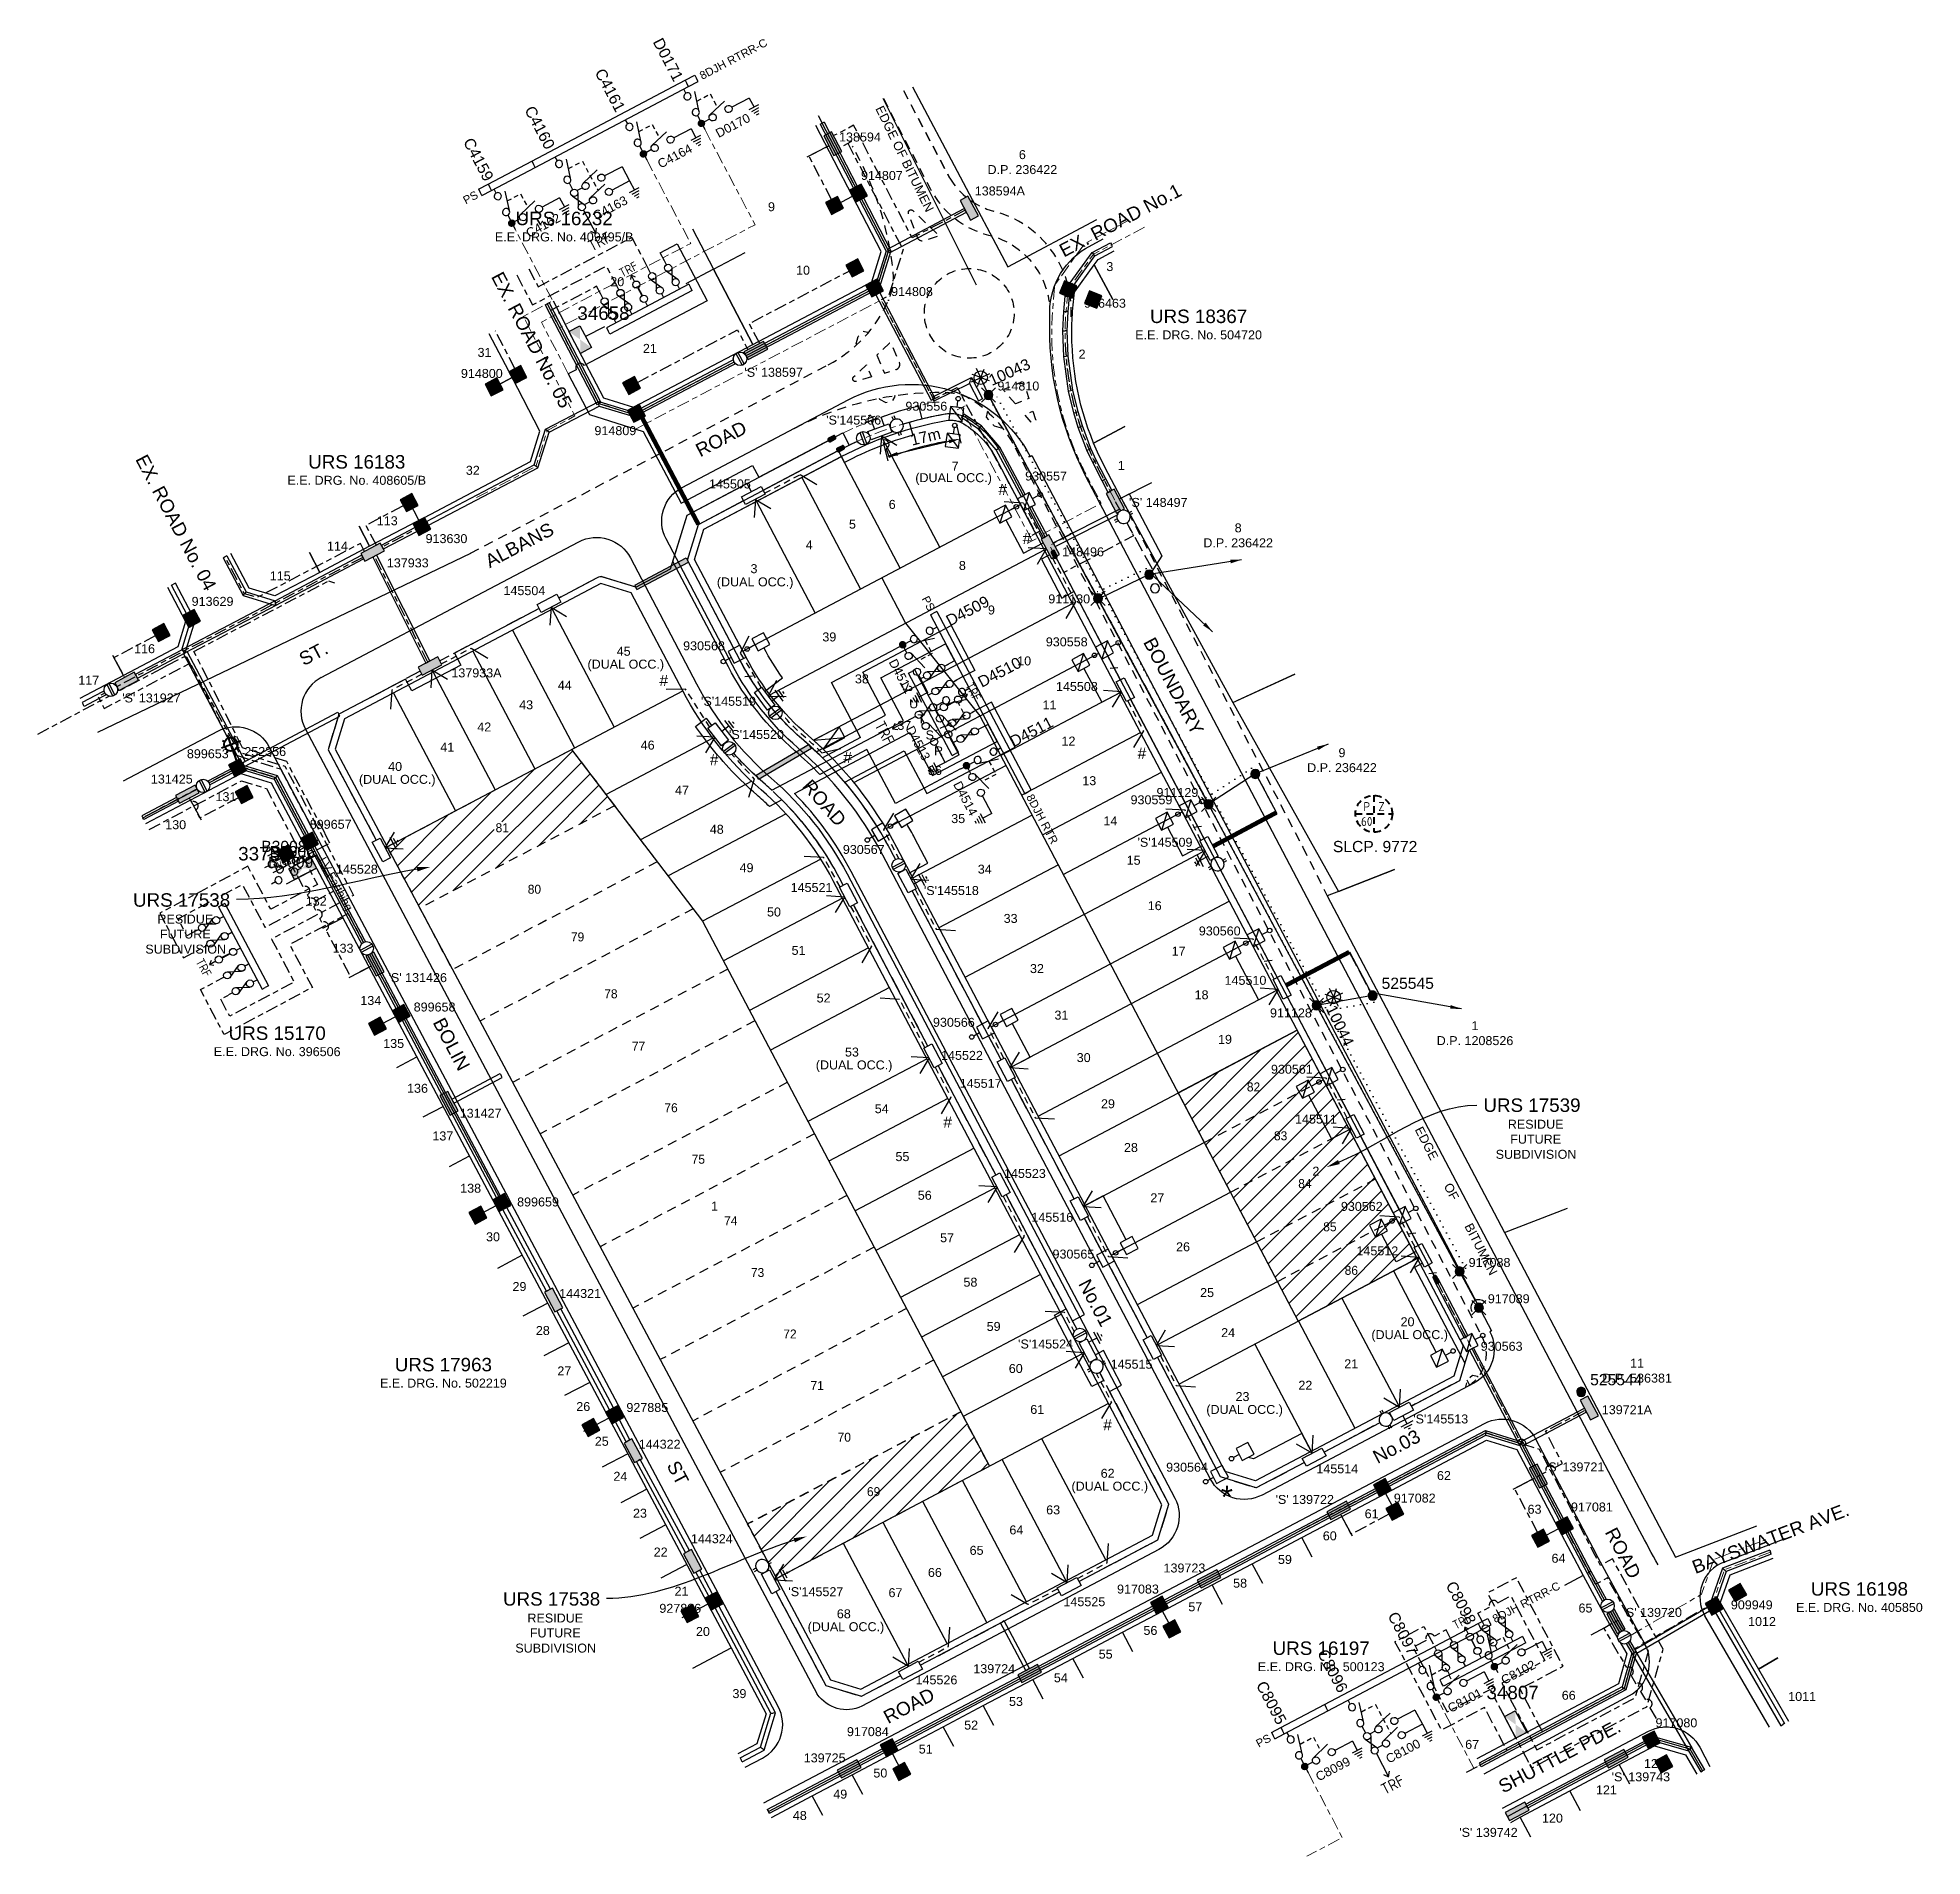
# Model space of a CAD drawing. Header units: metres. Extents: x 303535 to 303956, y 6270025 to 6270431.
import ezdxf
from ezdxf import colors
from ezdxf.entities.mleader import LeaderData, LeaderLine
from ezdxf.enums import TextEntityAlignment as Align
from ezdxf.math import Vec2, Vec3

# ---------------------------------------------------------------- set-up
doc = ezdxf.new("R2010")
doc.units = ezdxf.units.M
doc.header["$LTSCALE"] = 0.7
for name, pattern in [('A', [0]), ('Cable Exist OH', [1, 1, 0]), ('Cable Exist UG', [8.2, 4, -1.2, 1.8, -1.2]), ('Cable Remove', [2, 0, -2]), ('CENTERX2', [101.6, 63.5, -12.7, 12.7, -12.7]), ('Dash', [5, 3, -2]), ('IE Trench LV', [6.5, 5, -1.5])]:
    doc.linetypes.add(name, pattern=pattern)
doc.layers.get('0').update_dxf_attribs({"color": 6})
for name, color, linetype in [('_User Miscellaneous1', 3, 'Continuous'), ('_User Miscellaneous11', 7, 'Continuous'), ('_User Miscellaneous12', 7, 'Continuous'), ('_User Miscellaneous4', 7, 'Continuous'), ('_User Miscellaneous6', 7, 'Continuous'), ('_User Miscellaneous7', 150, 'Continuous'), ('_User Miscellaneous8', 7, 'Continuous'), ('_User Miscellaneous9', 8, 'Continuous'), ('_User_HV_Exist', 7, 'Continuous'), ('_User_LV_Exist', 7, 'Continuous'), ('Cadastre Developer_SP_NEW', 4, 'Continuous'), ('Cadastre Land Parcels_SP_EXT', 4, 'Continuous'), ('Cadastre Roads_SP_NEW', 8, 'Continuous'), ('Duct_SP_NEW', 2, 'Continuous'), ('Equip_HV_EXT', 1, 'Continuous'), ('Equip_HV_NEW', 1, 'Continuous'), ('Equip_LV_EXT', 5, 'Continuous'), ('Equip_LV_MOD', 5, 'Continuous'), ('Equip_LV_NEW', 5, 'Continuous'), ('Equip_SL_EXT', 7, 'Continuous'), ('Equip_SP_HV_NEW', 7, 'Continuous'), ('Equip_SP_SL_EXT', 70, 'Continuous'), ('Equip_SP_SL_MOD', 70, 'Continuous'), ('Mains_HV_EXT', 12, 'Continuous'), ('Mains_HV_NEW_U72', 2, 'Continuous'), ('Mains_LV_EXT', 160, 'Continuous'), ('Mains_LV_NEW_R6', 2, 'Continuous'), ('Mains_LV_NEW_R94', 2, 'Continuous'), ('Mains_LV_NEW_T84', 2, 'Continuous'), ('Mains_SL_EXT', 70, 'Continuous'), ('OH_Details_SP_MISC', 6, 'Continuous'), ('Services_SP_NEW_UG', 2, 'Continuous'), ('Sub_LV_EXT', 5, 'Continuous'), ('Sub_SP_EXT', 7, 'Continuous'), ('Sub_SP_NEW', 2, 'Continuous'), ('SupportsOH_SP_MISC', 7, 'Continuous'), ('SupportsOH_SP_TR_HV_LV_SL_EXT', 7, 'Continuous'), ('SupportsOH_SP_TR_HV_LV_SL_MOD', 70, 'Continuous'), ('SupportsOH_SP_TR_HV_LV_SL_NEW', 2, 'Continuous'), ('SupportsUG_SP_LV_EXT', 7, 'Continuous'), ('SupportsUG_SP_LV_NEW', 2, 'Continuous'), ('SupportsUG_SP_LV_SL_EXT', 7, 'Continuous'), ('SupportsUG_SP_LV_SL_NEW', 2, 'Continuous'), ('Trench_SP_NEW', 2, 'Continuous'), ('UG_Details_SP_MISC', 7, 'Continuous')]:
    doc.layers.add(name, color=color, linetype=linetype)
doc.layers.add('_User Miscellaneous5', color=7, linetype='Continuous', lineweight=35)
doc.layers.add('_User Notes', color=7, linetype='Continuous', plot=False)
doc.layers.add('Features_HIDE', color=1, linetype='Continuous', plot=False)
doc.styles.add('ARIAL', font='arial.ttf', dxfattribs={"height": 2})
doc.styles.add('ARIAL 2.5', font='arial.ttf', dxfattribs={"height": 2.5})
doc.styles.add('COLUMN_LABEL', font='arial.ttf')
doc.styles.add('dotfont', font='dotfont.shx')
doc.styles.add('iecARIAL', font='arial.ttf', dxfattribs={"height": 2})
doc.styles.add('IESYMBOL1', font='isocp.shx')
doc.styles.add('POLE_LABEL', font='arial.ttf')
doc.styles.add('SL_LABEL', font='arial.ttf')
doc.styles.add('SLCP_LABEL', font='arial.ttf', dxfattribs={"height": 3.5})
doc.styles.get("Standard").update_dxf_attribs({"font": 'arial.ttf'})
doc.styles.add('style1', font='iso3098b.shx')
doc.styles.add('SWG_LABEL', font='arial.ttf')
doc.styles.add('SWITCH_LABEL', font='arial.ttf', dxfattribs={"height": 2.5})
doc.linetypes.add('Cable 1', pattern='A,10,-0.1,["//",style1,S=2.5,R=0,X=0.35,Y=-1.25],-5', length=15.1)
doc.linetypes.add('Cable E UG', pattern='A,6,-0.5,["E",Standard,S=1.7,R=0,X=0.5,Y=-1],-2.9', length=9.4)
doc.linetypes.add('Cable New UG', pattern='A,8,-1,["x",style1,S=3.5,R=0,X=0.35,Y=-1],-3.5', length=12.5)
doc.linetypes.add('Cable Z', pattern='A,8,-1,["Z",Standard,S=2.5,R=0,X=0.35,Y=-1.25],-3.5', length=12.5)
doc.linetypes.add('IE Trench HV', pattern='A,8,-2,["/",style1,S=2.5,R=0,X=0.1,Y=-1],-4.5', length=14.5)
doc.dimstyles.new('DIM 1000', dxfattribs={"dimtxt": 2.5, "dimasz": 2.5, "dimexe": 1, "dimexo": 1, "dimgap": 1, "dimtad": 1, "dimdec": 0, "dimzin": 0, "dimdsep": 46, "dimtxsty": 'ARIAL 2.5', "dimcen": 1, "dimclrd": 3, "dimclre": 3, "dimclrt": 7, "dimadec": 0, "dimazin": 0, "dimtfac": 1, "dimtdec": 0, "dimtix": 1, "dimtmove": 0, "dimatfit": 3, "dimfxl": 1, "dimtolj": 1, "dimtzin": 0, "dimarcsym": 0})

msp = doc.modelspace()

# ---------------------------------------------------------------- texts
at = {"layer": '_User Miscellaneous1', "color": 2, "style": 'ARIAL'}
for s, p in [('URS 16232', (303652.76, 6270388.75)), ('URS 18367', (303794.2, 6270366.93)), ('URS 16183', (303606.52, 6270334.49)), ('URS 15170', (303588.78, 6270207.11)), ('URS 17963', (303625.83, 6270133.22)), ('URS 16198', (303941.52, 6270083.21)), ('URS 16197', (303821.53, 6270069.99))]:
    msp.add_text(s, height=3, dxfattribs=at).set_placement(p, align=Align.CENTER)
for s, p in [('URS 17538', (303556.64, 6270236.8)), ('URS 17539', (303857.69, 6270191.06)), ('URS 17538', (303639.12, 6270080.98))]:
    msp.add_text(s, height=3, dxfattribs=at).set_placement(p)
at = {"layer": '_User Miscellaneous1', "color": 7, "char_height": 2.5, "attachment_point": 1, "rotation": 0.1586, "style": 'ARIAL'}
for insert in [(303749.56, 6270331.09), (303754.97, 6270320.17), (303673.99, 6270288.48), (303714.98, 6270271.33), (303780.59, 6270272.27), (303737.28, 6270190.04), (303772.93, 6270122.54)]:
    msp.add_mtext_dynamic_manual_height_columns('{\\C3;#}', width=5, gutter_width=10, heights=[0], dxfattribs=dict(at, insert=insert))
at = {"layer": '_User Miscellaneous1', "color": 7, "insert": (303800.51, 6270105.21), "char_height": 5, "attachment_point": 5, "style": 'ARIAL'}
msp.add_mtext_dynamic_manual_height_columns('{\\C3;*}', width=5, gutter_width=4, heights=[0], dxfattribs=at)
at = {"layer": '_User Miscellaneous11', "color": 7, "style": 'ARIAL'}
for s, p in [('E.E. DRG. No. 409495/B', (303652.76, 6270385.13)), ('E.E. DRG. No. 504720', (303794.2, 6270363.3)), ('E.E. DRG. No. 408605/B', (303606.52, 6270330.87)), ('E.E. DRG. No. 396506', (303588.78, 6270203.49)), ('E.E. DRG. No. 502219', (303625.83, 6270129.6)), ('E.E. DRG. No. 405850', (303941.52, 6270079.59)), ('E.E. DRG. No. 500123', (303821.53, 6270066.37))]:
    msp.add_text(s, height=2, dxfattribs=at).set_placement(p, align=Align.CENTER)
for s, p in [('RESIDUE', (303562.09, 6270233.05)), ('FUTURE', (303562.63, 6270229.72)), ('SUBDIVISION', (303559.39, 6270226.35)), ('RESIDUE', (303863.14, 6270187.31)), ('FUTURE', (303863.68, 6270183.97)), ('SUBDIVISION', (303860.43, 6270180.6)), ('RESIDUE', (303644.57, 6270077.22)), ('FUTURE', (303645.11, 6270073.89)), ('SUBDIVISION', (303641.87, 6270070.52))]:
    msp.add_text(s, height=2, dxfattribs=at).set_placement(p)
at = {"layer": 'Cadastre Developer_SP_NEW', "style": 'ARIAL'}
for s, p in [('9', (303698.98, 6270392.86)), ('10', (303706.01, 6270378.71)), ('20', (303664.6, 6270376.15)), ('31', (303635, 6270360.39)), ('21', (303671.87, 6270361.28)), ('32', (303632.39, 6270334.1)), ('113', (303613.32, 6270322.85)), ('114', (303602.21, 6270317.21)), ('115', (303589.45, 6270310.56)), ('116', (303559.21, 6270294.33)), ('117', (303546.76, 6270287.29))]:
    msp.add_text(s, height=2, dxfattribs=at).set_placement(p, align=Align.MIDDLE_CENTER)
for s, p in [('(DUAL OCC.)', (303731.04, 6270331.46)), ('7', (303739.15, 6270334.04)), ('6', (303725.12, 6270325.5)), ('5', (303716.25, 6270321.09)), ('4', (303706.62, 6270316.47)), ('3', (303694.3, 6270311.17)), ('8', (303740.76, 6270311.88)), ('(DUAL OCC.)', (303686.8, 6270308.22)), ('9', (303747.24, 6270301.96)), ('45', (303664.47, 6270292.76)), ('39', (303710.32, 6270295.95)), ('(DUAL OCC.)', (303657.96, 6270289.89)), ('10', (303753.76, 6270290.6)), ('44', (303651.34, 6270285.18)), ('38', (303717.59, 6270286.59)), ('43', (303642.73, 6270280.82)), ('11', (303759.41, 6270280.78)), ('42', (303633.38, 6270275.87)), ('37', (303727.03, 6270276.23)), ('41', (303625.14, 6270271.38)), ('46', (303669.82, 6270271.84)), ('12', (303763.64, 6270272.73)), ('40', (303613.52, 6270267.07)), ('(DUAL OCC.)', (303607.01, 6270264.2)), ('36', (303733.87, 6270266.18)), ('13', (303768.27, 6270263.9)), ('131', (303575.03, 6270260.34)), ('47', (303677.47, 6270261.77)), ('35', (303739.05, 6270255.45)), ('14', (303772.98, 6270254.93)), ('130', (303563.82, 6270254.09)), ('48', (303685.23, 6270253.07)), ('15', (303778.16, 6270246.16)), ('49', (303691.86, 6270244.5)), ('34', (303744.97, 6270244.18)), ('132', (303595.16, 6270237.03)), ('50', (303697.98, 6270234.63)), ('16', (303782.87, 6270236.04)), ('33', (303750.74, 6270233.19)), ('133', (303601.13, 6270226.54)), ('51', (303703.46, 6270226.07)), ('17', (303788.19, 6270225.91)), ('32', (303756.61, 6270222.01)), ('134', (303607.32, 6270214.9)), ('52', (303709.04, 6270215.45)), ('18', (303793.31, 6270216.16)), ('31', (303762.06, 6270211.64)), ('135', (303612.42, 6270205.31)), ('19', (303798.53, 6270206.23)), ('(DUAL OCC.)', (303708.86, 6270200.53)), ('53', (303715.36, 6270203.4)), ('30', (303767.03, 6270202.17)), ('136', (303617.73, 6270195.32)), ('29', (303772.44, 6270191.87)), ('54', (303722, 6270190.77)), ('137', (303623.38, 6270184.69)), ('55', (303726.63, 6270180.09)), ('28', (303777.56, 6270182.12)), ('138', (303629.58, 6270173.04)), ('56', (303731.6, 6270171.47)), ('27', (303783.45, 6270170.91)), ('30', (303635.34, 6270162.21)), ('57', (303736.57, 6270162)), ('26', (303789.18, 6270159.98)), ('29', (303641.24, 6270151.12)), ('58', (303741.78, 6270152.09)), ('25', (303794.54, 6270149.78)), ('28', (303646.45, 6270141.32)), ('59', (303746.95, 6270142.23)), ('20', (303839.23, 6270143.27)), ('24', (303799.23, 6270140.84)), ('(DUAL OCC.)', (303832.72, 6270140.4)), ('60', (303751.88, 6270132.85)), ('21', (303826.67, 6270133.9)), ('27', (303651.24, 6270132.31)), ('22', (303816.45, 6270129.12)), ('26', (303655.46, 6270124.37)), ('23', (303802.43, 6270126.59)), ('61', (303756.67, 6270123.72)), ('(DUAL OCC.)', (303795.92, 6270123.72)), ('25', (303659.59, 6270116.62)), ('24', (303663.74, 6270108.81)), ('62', (303772.37, 6270109.49)), ('62', (303847.34, 6270108.98)), ('(DUAL OCC.)', (303765.86, 6270106.62)), ('23', (303668.11, 6270100.59)), ('63', (303760.22, 6270101.33)), ('61', (303831.22, 6270100.47)), ('63', (303867.54, 6270101.47)), ('64', (303752.02, 6270096.86)), ('60', (303821.89, 6270095.54)), ('22', (303672.72, 6270091.93)), ('65', (303743.15, 6270092.31)), ('64', (303872.88, 6270090.54)), ('66', (303733.85, 6270087.38)), ('59', (303811.89, 6270090.27)), ('21', (303677.36, 6270083.19)), ('67', (303725.07, 6270082.87)), ('58', (303801.9, 6270084.99)), ('68', (303713.55, 6270078.16)), ('57', (303791.91, 6270079.72)), ('65', (303878.9, 6270079.45)), ('20', (303682.14, 6270074.22)), ('(DUAL OCC.)', (303707.04, 6270075.28)), ('56', (303781.91, 6270074.45)), ('1012', (303916.7, 6270076.44)), ('55', (303771.92, 6270069.17)), ('54', (303761.93, 6270063.9)), ('39', (303690.28, 6270060.37)), ('53', (303751.93, 6270058.62)), ('66', (303875.16, 6270060)), ('1011', (303925.65, 6270059.74)), ('52', (303741.94, 6270053.35)), ('67', (303853.64, 6270049.05)), ('51', (303731.81, 6270048.01)), ('122', (303893.48, 6270044.77)), ('50', (303721.69, 6270042.66)), ('49', (303712.75, 6270037.95)), ('121', (303882.78, 6270038.89)), ('48', (303703.74, 6270033.19)), ('120', (303870.75, 6270032.61))]:
    msp.add_text(s, height=2, dxfattribs=at).set_placement(p)
at = {"layer": 'Cadastre Developer_SP_NEW', "color": 8, "style": 'dotfont'}
for s, p in [('81', (303637.47, 6270253.41)), ('80', (303644.64, 6270239.7)), ('79', (303654.26, 6270229.07)), ('78', (303661.69, 6270216.39)), ('77', (303667.85, 6270204.69)), ('82', (303804.96, 6270195.62)), ('76', (303675.1, 6270190.99)), ('83', (303811, 6270184.73)), ('75', (303681.18, 6270179.5)), ('84', (303816.41, 6270174.08)), ('74', (303688.42, 6270165.8)), ('85', (303821.98, 6270164.44)), ('73', (303694.39, 6270154.25)), ('86', (303826.76, 6270154.73)), ('72', (303701.61, 6270140.54)), ('71', (303707.67, 6270129.03)), ('70', (303713.72, 6270117.53)), ('69', (303720.26, 6270105.4))]:
    msp.add_text(s, height=2, dxfattribs=at).set_placement(p)
at = {"layer": 'Cadastre Developer_SP_NEW', "color": 4, "style": 'ARIAL'}
for s, p in [('2', (303819.57, 6270176.85)), ('1', (303685.51, 6270169.05))]:
    msp.add_text(s, height=2, dxfattribs=at).set_placement(p)
at = {"layer": 'Cadastre Developer_SP_NEW', "color": 4, "char_height": 2, "attachment_point": 5, "style": 'ARIAL'}
for s, insert in [('6\\PD.P. 236422', (303754.91, 6270402.8)), ('8\\PD.P. 236422', (303803.02, 6270319.59)), ('9\\PD.P. 236422', (303826.16, 6270269.46)), ('1\\PD.P. 1208526', (303855.82, 6270208.6)), ('11\\PD.P. 536381', (303891.96, 6270133.36))]:
    msp.add_mtext(s, dxfattribs=dict(at, insert=insert))
at = {"layer": 'Cadastre Developer_SP_NEW', "char_height": 2, "attachment_point": 5, "style": 'ARIAL'}
for s, insert in [('3', (303774.41, 6270379.51)), ('2', (303768.22, 6270360.01)), ('1', (303776.97, 6270335.2))]:
    msp.add_mtext(s, dxfattribs=dict(at, insert=insert))
at = {"layer": 'Cadastre Roads_SP_NEW', "style": 'ARIAL'}
for s, rotation, p in [('EDGE OF BITUMEN', 296.044, (303722.09, 6270414.76)), ('EDGE        OF        BITUMEN', 297.1903, (303842.34, 6270187.13))]:
    msp.add_text(s, height=2, rotation=rotation, dxfattribs=at).set_placement(p)
at = {"layer": 'Cadastre Roads_SP_NEW', "color": 2, "style": 'ARIAL'}
for s, rotation, p in [('EX. ROAD No.1', 27.777, (303764.16, 6270381.52)), ('EX. ROAD No. 05', 297.777, (303636.4, 6270377.3)), ('ROAD', 27.777, (303683.09, 6270336.98)), ('EX. ROAD No. 04', 297.777, (303557.09, 6270336.58)), ('ALBANS', 27.777, (303636.16, 6270312.26)), ('ST.', 27.777, (303594.68, 6270290.41)), ('BOUNDARY', 297.777, (303781.77, 6270295.81)), ('ROAD', 311.3337, (303705.64, 6270263.52)), ('BOLIN', 297.777, (303623.39, 6270211.03)), ('No.01', 297.777, (303767.31, 6270152.75)), ('No.03', 27.777, (303834.08, 6270112.54)), ('ST', 297.777, (303675.53, 6270112.25)), ('BAYSWATER AVE.', 20.8556, (303904.94, 6270088.01)), ('ROAD', 297.777, (303884.69, 6270097.37)), ('ROAD', 27.777, (303724.97, 6270054.54)), ('SHUTTLE PDE.', 27.777, (303862.07, 6270039.06))]:
    msp.add_text(s, height=3, rotation=rotation, dxfattribs=at).set_placement(p)
at = {"layer": 'Equip_LV_NEW', "char_height": 2, "width": 1.1319, "attachment_point": 1, "style": 'iecARIAL'}
for s, insert in [('V', (303727.79, 6270286.6)), ('U', (303729.68, 6270283.04)), ('T', (303731.54, 6270279.68)), ('S', (303733.34, 6270276.1)), ('R', (303735.23, 6270272.53))]:
    msp.add_mtext(s, dxfattribs=dict(at, insert=insert))
at = {"layer": 'Mains_HV_EXT'}
msp.add_text('LV Earthing', height=1.8, rotation=297.9662, dxfattribs=at).set_placement((303598.02, 6270247.28))

# ---------------------------------------------------------------- blocks, each defined once
blk = doc.blocks.new('SUB_PADMOUNT_EXT')
blk.add_lwpolyline([(0, 1.375), (5.5, 1.375), (5.5, -1.375), (0, -1.375)], close=True)
blk.add_solid([(0, -1.375), (0, 1.375), (5.5, 1.375), (5.5, -1.375)])
for tag, height, flags, p in [('STREET_CODE', 0.2, 9, (5.34, 0.545)), ('OPERATING_VOLTAGE', 0.2, 9, (5.34, -0.055)), ('CONSTRUCTED_VOLTAGE', 0.2, 9, (5.34, 0.345)), ('NO_PHASES', 0.2, 9, (5.34, 0.145)), ('ASSET_NUM', 3, 8, (5.84, 2.545)), ('Z', 0.2, 1, (5.34, -3.055)), ('ORIENTATION', 0.2, 9, (5.34, -0.255)), ('OWNED_BY', 0.2, 9, (5.34, -0.455)), ('OPERATED_BY', 0.2, 9, (5.34, -0.655)), ('SECONDARY_VOLTAGE', 0.2, 9, (5.34, -1.055)), ('STATE', 0.2, 9, (5.34, -1.255)), ('SUBSTATION_TYPE', 0.2, 9, (5.34, -1.655)), ('STREETNAME', 0.2, 9, (5.34, -2.455)), ('SUBURB', 0.2, 9, (5.34, -2.655)), ('USAGE', 0.2, 9, (5.34, -1.855)), ('MAINTAINED_BY', 0.2, 9, (5.34, -0.855)), ('PARENT', 0.2, 9, (5.34, -1.455)), ('LEGEND', 0.2, 9, (5.34, -2.055)), ('LOCATION', 0.2, 9, (5.34, -2.255)), ('NOTES', 0.2, 9, (5.34, -2.855))]:
    blk.add_attdef(tag, text='', height=height, dxfattribs=dict(flags=flags)).set_placement(p, align=Align.MIDDLE_LEFT)
blk = doc.blocks.new('*U56')
at = {"layer": '_User Miscellaneous7'}
blk.add_hatch(color=256, dxfattribs=at).paths.add_polyline_path([(2.95, 7.49), (-0.02, 7.48), (-0.02, 4.51), (2.95, 4.52)])
at = {"layer": '_User Miscellaneous8'}
blk.add_hatch(color=256, dxfattribs=at).paths.add_polyline_path([(1.48, 1.49), (-1.49, 1.48), (-1.48, -1.49), (1.49, -1.48)])
at = {"layer": '_User Miscellaneous7'}
blk.add_lwpolyline([(-0.02, 7.48), (-0.02, 4.51), (2.95, 4.52), (2.95, 7.49)], close=True, dxfattribs=at)
at = {"layer": '_User Miscellaneous8'}
blk.add_lwpolyline([(-1.49, 1.48), (-1.48, -1.49), (1.49, -1.48), (1.48, 1.49)], close=True, dxfattribs=at)
at = {"flags": 9}
for tag, style, p in [('STRUCTURE_PLANT_NUMBER', 'POLE_LABEL', (1.81, 0.03)), ('STREET_CODE', 'COLUMN_LABEL', (1.81, -0.2))]:
    blk.add_attdef(tag, text='', height=0.2, dxfattribs=dict(at, style=style)).set_placement(p, align=Align.MIDDLE_LEFT)
at = {"flags": 1}
blk.add_attdef('Z', (1.81, -2.35), '', height=0.2, dxfattribs=at)
at = {"flags": 9}
for tag, p in [('COLUMN_TYPE', (1.81, -0.4)), ('OWNED_BY', (1.81, -0.6)), ('STATE', (1.81, -0.8)), ('USAGE', (1.81, -1)), ('STREETNAME', (1.81, -1.6)), ('SUBURB', (1.81, -1.8)), ('LEGEND', (1.81, -1.2)), ('LOCATION', (1.81, -1.4)), ('NOTES', (1.81, -2))]:
    blk.add_attdef(tag, text='', height=0.2, dxfattribs=at).set_placement(p, align=Align.MIDDLE_LEFT)
at = {"layer": '_User Miscellaneous6', "style": 'ARIAL', "flags": 8}
blk.add_attdef('ASSET_NUM', text='', height=2, dxfattribs=at).set_placement((2, 2), align=Align.MIDDLE_LEFT)
blk = doc.blocks.new('*U55')
blk.add_hatch(color=256).paths.add_polyline_path([(2.47, -2.49), (2.47, -0.51), (-2.48, -0.51), (-2.48, -2.49)])
blk.add_lwpolyline([(2.47, -0.51), (-2.48, -0.51), (-2.48, -2.49), (2.47, -2.49)], close=True)
for tag, p, flags in [('OWNED_BY', (0, 1.3), 9), ('STATE', (0, 1.1), 9), ('SUPPORT_TYPE', (0, 0.9), 9), ('USAGE', (0, 0.7), 9), ('LEGEND', (0, 0.5), 9), ('LOCATION', (0, 0.3), 9), ('NOTES', (0, 0.1), 9), ('PARENT', (0, -0.1), 9), ('STREETNAME', (0, -0.3), 9), ('SUBURB', (0, -0.5), 1)]:
    blk.add_attdef(tag, p, '', height=0.2, dxfattribs=dict(flags=flags))
at = {"layer": '_User Miscellaneous6', "style": 'ARIAL', "flags": 8}
blk.add_attdef('ASSET_NUM', text='', height=2, dxfattribs=at).set_placement((1.5, 7.5), align=Align.TOP_LEFT)
blk = doc.blocks.new('*U54')
blk.add_hatch(color=256).paths.add_polyline_path([(2.48, -2.48), (2.48, -0.5), (-2.47, -0.52), (-2.47, -2.5)])
blk.add_lwpolyline([(2.48, -0.5), (-2.47, -0.52), (-2.47, -2.5), (2.48, -2.48)], close=True)
for tag, p, flags in [('OWNED_BY', (0, 1.3), 9), ('STATE', (0, 1.1), 9), ('SUPPORT_TYPE', (0, 0.9), 9), ('USAGE', (0, 0.7), 9), ('LEGEND', (0, 0.5), 9), ('LOCATION', (0, 0.3), 9), ('NOTES', (0, 0.1), 9), ('PARENT', (0, -0.1), 9), ('STREETNAME', (0, -0.3), 9), ('SUBURB', (0, -0.5), 1)]:
    blk.add_attdef(tag, p, '', height=0.2, dxfattribs=dict(flags=flags))
at = {"layer": '_User Miscellaneous6', "style": 'ARIAL', "flags": 8}
blk.add_attdef('ASSET_NUM', text='', height=2, dxfattribs=at).set_placement((1.5, 7.5), align=Align.TOP_LEFT)
blk = doc.blocks.new('*U60')
at = {"lineweight": 40}
for p, q in [((-3.61, 3.33), (0.62, 4.87)), ((-3.37, 4.97), (-2.86, 4.73)), ((-0.73, 1.99), (-2.27, 6.22)), ((-0.63, 5.97), (-0.86, 5.46)), ((-2.37, 2.23), (-2.13, 2.74)), ((0, 0), (-0.98, 2.7)), ((0.37, 3.23), (-0.14, 3.47))]:
    blk.add_line(p, q, dxfattribs=at)
blk.add_circle((-1.5, 4.1), 1.5, dxfattribs=at)
at = {"style": 'ARIAL', "flags": 8}
blk.add_attdef('ASSET_NUM', (1.5, 1.5), '', height=2, dxfattribs=at)
for tag, p, height, flags in [('OPERATING_VOLTAGE', (0.98, -1.65), 0.2, 9), ('ORIENTATION', (0.98, -1.85), 0.2, 9), ('OWNED_BY', (0.98, -2.05), 0.2, 9), ('STATE', (0.98, -2.25), 0.2, 9), ('CONSTRUCTED_VOLTAGE', (0.98, -0.65), 0.2, 9), ('CONTROL_TYPE', (0.98, -0.85), 0.2, 9), ('LANTERN_PURPOSE', (0.98, -1.05), 0.2, 9), ('LANTERN_TYPE', (0.98, -1.25), 0.2, 9), ('NO_PHASES', (0.98, -1.45), 0.2, 9), ('USAGE', (0.98, -2.45), 0.2, 9), ('CEXIST', (0.98, -2.65), 0.2, 9), ('CNEW', (0.98, -2.85), 0.2, 9), ('CNUMBER', (0.98, -3.05), 0.2, 9), ('CREMOVE', (0.98, -3.25), 0.2, 9), ('CREPLACE', (0.98, -3.45), 0.2, 9), ('LKINGHEIGHT', (0.98, -3.65), 0.2, 9), ('LBRACKET', (0.98, -3.85), 0.2, 9), ('LBRACKETVOCAB', (0.98, -4.05), 0.2, 9), ('LCATEGORY', (0.98, -4.25), 0.2, 9), ('LNUMBER', (2.18, -3.25), 2.5, 8), ('LCHARGE1', (0.98, -4.45), 0.2, 9), ('LCHARGE1PERCENT', (0.98, -4.65), 0.2, 9), ('LCHARGE2', (0.98, -4.85), 0.2, 9), ('LCHARGE2PERCENT', (0.98, -5.05), 0.2, 9), ('LCHARGE3', (0.98, -5.25), 0.2, 9), ('LCHARGE3PERCENT', (0.98, -5.45), 0.2, 9), ('LEXIST', (0.98, -5.65), 0.2, 9), ('LLAMP', (0.98, -5.85), 0.2, 9), ('LLAMPVOCAB', (0.98, -6.05), 0.2, 9), ('LMAST', (0.98, -6.25), 0.2, 9), ('LMASTVOCAB', (0.98, -6.45), 0.2, 9), ('LNEW', (0.98, -6.65), 0.2, 9), ('LANTNUMBER', (0.98, -6.85), 0.2, 9), ('LOUTREACH', (0.98, -7.25), 0.2, 9), ('LOUTREACHVOCAB', (0.98, -7.45), 0.2, 9), ('LRATECODE', (0.98, -7.65), 0.2, 9), ('LREMOVE', (0.98, -7.85), 0.2, 9), ('LREPLACE', (0.98, -8.05), 0.2, 9), ('LTYPE', (0.98, -8.25), 0.2, 9), ('LTYPEVOCAB', (0.98, -8.45), 0.2, 9), ('STREETNAME', (0.98, -9.25), 0.2, 9), ('SUBURB', (0.98, -9.45), 0.2, 1), ('LEGEND', (0.98, -8.65), 0.2, 9), ('LOCATION', (0.98, -8.85), 0.2, 9), ('NOTES', (0.98, -9.05), 0.2, 9)]:
    blk.add_attdef(tag, p, '', height=height, dxfattribs=dict(flags=flags))
blk = doc.blocks.new('POLE_EXT')
blk.add_hatch(color=256).paths.add_polyline_path([(-1, 0, 1), (1, 0, 1)])
blk.add_lwpolyline([(-1, 0, 1), (1, 0, 1)], format="xyb", close=True)
for tag, height, flags, p in [('pNumber', 2.5, 8, (-17.84, 2.07)), ('OWNED_BY', 0.2, 9, (1.35, -0.4)), ('SPECIAL_USE', 0.2, 9, (1.35, -0.8)), ('STATE', 0.2, 9, (1.35, -1)), ('cLV', 0.2, 9, (1.35, -1.4)), ('hDepth', 0.2, 9, (1.35, -1.6)), ('hDia', 0.2, 9, (1.35, -1.8)), ('cHV', 0.2, 9, (1.35, -2)), ('cLinedev', 0.2, 9, (1.35, -3.4)), ('pExisting', 0.2, 9, (1.35, -3.8)), ('PARENT', 0.2, 9, (1.35, -0.6)), ('USAGE', 0.2, 9, (1.35, -1.2)), ('LBRACKET', 0.2, 9, (1.35, -2.2)), ('LExisting', 0.2, 9, (1.35, -2.4)), ('LANTNUMBER', 0.2, 9, (1.35, -2.6)), ('LOther', 0.2, 9, (1.35, -2.8)), ('LRemove', 0.2, 9, (1.35, -3)), ('LEGEND', 0.2, 9, (1.35, -3.2)), ('LOCATION', 0.2, 9, (1.35, -3.6)), ('PFNUMBER', 0.2, 9, (1.35, -4)), ('NEWPFNUMBER', 0.2, 9, (1.35, -4.2)), ('pFooting', 0.2, 9, (1.35, -4.4)), ('pNew', 0.2, 9, (1.35, -4.6)), ('pRelocate', 0.2, 9, (1.35, -5)), ('pRemove', 0.2, 9, (1.35, -5.2)), ('pReplace', 0.2, 9, (1.35, -5.4)), ('pStay', 0.2, 9, (1.35, -5.6)), ('pType', 0.2, 9, (1.35, -5.8)), ('cspan', 0.2, 9, (1.35, -6)), ('STREETNAME', 0.2, 9, (1.35, -6.2)), ('SUBURB', 0.2, 9, (1.35, -6.4)), ('OPERATED_BY', 0.2, 9, (1.36, -7.01)), ('NOTES', 0.2, 9, (1.35, -6.6)), ('MAINTAINED_BY', 0.2, 9, (1.36, -6.81))]:
    blk.add_attdef(tag, text='', height=height, dxfattribs=dict(flags=flags)).set_placement(p, align=Align.MIDDLE_LEFT)
at = {"style": 'POLE_LABEL', "flags": 9}
for tag, height, p in [('STRUCTURE_PLANT_NUMBER', 0.2, (1.35, 0.03)), ('ASSET_NUM', 2.5, (2, 2)), ('STREET_CODE', 0.2, (1.35, -0.2))]:
    blk.add_attdef(tag, text='', height=height, dxfattribs=at).set_placement(p, align=Align.MIDDLE_LEFT)
at = {"flags": 1}
blk.add_attdef('Z', (1.35, -7.33), '', height=0.2, dxfattribs=at)
blk = doc.blocks.new('SWG_HOLEC_SU_EXT')
blk.add_line((1.8, -2), (5.8, -2))
for points in [[(1, 0), (0, 0)], [(6.6, 0), (7.6, 0)]]:
    blk.add_lwpolyline(points)
for points in [[(1.8, -0.8, 1), (1.8, 0.8, 1)], [(5.8, -0.8, 1), (5.8, 0.8, 1)]]:
    blk.add_lwpolyline(points, format="xyb", close=True)
at = {"style": 'SWITCH_LABEL', "flags": 8}
blk.add_attdef('ASSET_NUM', text='', height=2.5, rotation=179.9544, dxfattribs=at).set_placement((-2.4, 0), align=Align.MIDDLE_LEFT)
at = {"flags": 1}
blk.add_attdef('Z', (0, 0), '', height=0.2, dxfattribs=at)
at = {"flags": 9}
for tag, p in [('ACTUAL_STATUS', (0, -0.4)), ('CONSTRUCTED_VOLTAGE', (0, -0.6)), ('OPERATING_VOLTAGE', (0, -1)), ('ORIENTATION', (0, -1.2)), ('OWNED_BY', (0, -1.4)), ('STATE', (0, -1.8)), ('SWITCH_TYPE', (0, -2)), ('STREETNAME', (0, -2.6)), ('SUBURB', (0, -2.8)), ('NO_PHASES', (0, -0.8)), ('PARENT', (0, -1.6)), ('USAGE', (0, -2.2)), ('LOCATION', (0, -2.4)), ('NOTES', (0, -3))]:
    blk.add_attdef(tag, text='', height=0.2, dxfattribs=at).set_placement(p, align=Align.MIDDLE_LEFT)
at = {"style": 'SWITCH_LABEL', "flags": 9}
blk.add_attdef('STREET_CODE', text='', height=0.2, dxfattribs=at).set_placement((0, -0.2), align=Align.MIDDLE_LEFT)
blk = doc.blocks.new('SWG_HOLEC_SU_NO_EXT')
blk.add_line((1.8, -2), (5.8, -2))
for points in [[(1, 0), (0, 0)], [(6.6, 0), (7.6, 0)]]:
    blk.add_lwpolyline(points)
for points in [[(1.8, -0.8, 1), (1.8, 0.8, 1)], [(5.8, -0.8, 1), (5.8, 0.8, 1)]]:
    blk.add_lwpolyline(points, format="xyb", close=True)
at = {"insert": (5.31, -3.64), "char_height": 1.4, "width": 3.8863, "attachment_point": 1, "rotation": 180}
blk.add_mtext('{\\fArial|b0|i0|c0|p34;N/O}', dxfattribs=at)
at = {"style": 'SWITCH_LABEL', "flags": 8}
blk.add_attdef('ASSET_NUM', text='', height=2.5, rotation=179.9544, dxfattribs=at).set_placement((-2.4, 0), align=Align.MIDDLE_LEFT)
at = {"flags": 1}
blk.add_attdef('Z', (0, 0), '', height=0.2, dxfattribs=at)
at = {"flags": 9}
for tag, p in [('ACTUAL_STATUS', (0, -0.4)), ('CONSTRUCTED_VOLTAGE', (0, -0.6)), ('OPERATING_VOLTAGE', (0, -1)), ('ORIENTATION', (0, -1.2)), ('OWNED_BY', (0, -1.4)), ('STATE', (0, -1.8)), ('SWITCH_TYPE', (0, -2)), ('STREETNAME', (0, -2.6)), ('SUBURB', (0, -2.8)), ('NO_PHASES', (0, -0.8)), ('PARENT', (0, -1.6)), ('USAGE', (0, -2.2)), ('LOCATION', (0, -2.4)), ('NOTES', (0, -3))]:
    blk.add_attdef(tag, text='', height=0.2, dxfattribs=at).set_placement(p, align=Align.MIDDLE_LEFT)
at = {"style": 'SWITCH_LABEL', "flags": 9}
blk.add_attdef('STREET_CODE', text='', height=0.2, dxfattribs=at).set_placement((0, -0.2), align=Align.MIDDLE_LEFT)
blk = doc.blocks.new('SLCP_ZELL_EXT')
at = {"linetype": 'Dash', "lineweight": 40, "ltscale": 0.7}
for p, q in [((-4.11, 0), (4.11, 0)), ((0, 4.11), (0, -4.11))]:
    blk.add_line(p, q, dxfattribs=at)
blk.add_circle((0, 0), 4.11, dxfattribs=at)
at = {"lineweight": 40, "style": 'IESYMBOL1'}
for s, p in [('P', (-1.6, 0)), ('Z', (1.7, 0)), ('60', (-1.61, -3.31))]:
    blk.add_text(s, height=2, dxfattribs=at).set_placement(p, align=Align.BOTTOM_CENTER)
at = {"flags": 1}
blk.add_attdef('Z', (0, 0), '', height=0.2, dxfattribs=at)
at = {"style": 'SLCP_LABEL'}
for tag, height, flags, p in [('ASSET_NUM', 2.5, 8, (2, 2)), ('STREET_CODE', 0.2, 9, (0, -0.2))]:
    blk.add_attdef(tag, text='', height=height, dxfattribs=dict(at, flags=flags)).set_placement(p, align=Align.MIDDLE_LEFT)
at = {"flags": 9}
for tag, p in [('CONSTRUCTED_VOLTAGE', (0, -0.4)), ('CONTROL_TYPE', (0, -0.6)), ('OPERATING_VOLTAGE', (0, -1)), ('ORIENTATION', (0, -1.2)), ('OWNED_BY', (0, -1.4)), ('STATE', (0, -2)), ('NO_PHASES', (0, -0.8)), ('USAGE', (0, -1.6)), ('LOCATION', (0, -1.8)), ('NOTES', (0, -2.2))]:
    blk.add_attdef(tag, text='', height=0.2, dxfattribs=at).set_placement(p, align=Align.MIDDLE_LEFT)
blk = doc.blocks.new('*U53')
at = {"layer": '_User Miscellaneous7'}
blk.add_hatch(color=256, dxfattribs=at).paths.add_polyline_path([(-1.49, -7.49), (1.48, -7.49), (1.48, -4.52), (-1.49, -4.52)])
at = {"layer": '_User Miscellaneous8'}
blk.add_hatch(color=256, dxfattribs=at).paths.add_polyline_path([(-1.49, -1.49), (1.48, -1.49), (1.48, 1.48), (-1.49, 1.48)])
at = {"layer": '_User Miscellaneous7'}
blk.add_lwpolyline([(1.48, -7.49), (1.48, -4.52), (-1.49, -4.52), (-1.49, -7.49)], close=True, dxfattribs=at)
at = {"layer": '_User Miscellaneous8'}
blk.add_lwpolyline([(1.48, -1.49), (1.48, 1.48), (-1.49, 1.48), (-1.49, -1.49)], close=True, dxfattribs=at)
at = {"flags": 9}
for tag, style, p in [('STRUCTURE_PLANT_NUMBER', 'POLE_LABEL', (1.81, 0.03)), ('STREET_CODE', 'COLUMN_LABEL', (1.81, -0.2))]:
    blk.add_attdef(tag, text='', height=0.2, dxfattribs=dict(at, style=style)).set_placement(p, align=Align.MIDDLE_LEFT)
at = {"flags": 1}
blk.add_attdef('Z', (1.81, -2.35), '', height=0.2, dxfattribs=at)
at = {"flags": 9}
for tag, p in [('COLUMN_TYPE', (1.81, -0.4)), ('OWNED_BY', (1.81, -0.6)), ('STATE', (1.81, -0.8)), ('USAGE', (1.81, -1)), ('STREETNAME', (1.81, -1.6)), ('SUBURB', (1.81, -1.8)), ('LEGEND', (1.81, -1.2)), ('LOCATION', (1.81, -1.4)), ('NOTES', (1.81, -2))]:
    blk.add_attdef(tag, text='', height=0.2, dxfattribs=at).set_placement(p, align=Align.MIDDLE_LEFT)
at = {"layer": '_User Miscellaneous6', "style": 'ARIAL', "flags": 8}
blk.add_attdef('ASSET_NUM', text='', height=2, dxfattribs=at).set_placement((2, 2), align=Align.MIDDLE_LEFT)
blk = doc.blocks.new('PILLAR_EXT')
blk.add_hatch(color=256).paths.add_polyline_path([(-2.475, 2.49), (-2.475, 0.51), (2.475, 0.51), (2.475, 2.49)])
blk.add_lwpolyline([(-2.475, 0.51), (2.475, 0.51), (2.475, 2.49), (-2.475, 2.49)], close=True)
for tag, p, flags in [('OWNED_BY', (0, 1.3), 9), ('STATE', (0, 1.1), 9), ('SUPPORT_TYPE', (0, 0.9), 9), ('USAGE', (0, 0.7), 9), ('LEGEND', (0, 0.5), 9), ('LOCATION', (0, 0.3), 9), ('NOTES', (0, 0.1), 9), ('PARENT', (0, -0.1), 9), ('STREETNAME', (0, -0.3), 9), ('SUBURB', (0, -0.5), 1)]:
    blk.add_attdef(tag, p, '', height=0.2, dxfattribs=dict(flags=flags))
at = {"layer": '_User Miscellaneous6', "style": 'ARIAL', "flags": 8}
blk.add_attdef('ASSET_NUM', text='', height=2, dxfattribs=at).set_placement((1.5, 7.5), align=Align.TOP_LEFT)
blk = doc.blocks.new('*U154')
at = {"layer": '_User Miscellaneous7'}
blk.add_hatch(color=256, dxfattribs=at).paths.add_polyline_path([(-1.85, -8.97), (1.12, -8.97), (1.12, -6), (-1.85, -6)])
at = {"layer": '_User Miscellaneous8'}
blk.add_hatch(color=256, dxfattribs=at).paths.add_polyline_path([(-1.49, -1.49), (1.48, -1.49), (1.48, 1.48), (-1.49, 1.48)])
at = {"layer": '_User Miscellaneous7'}
blk.add_lwpolyline([(1.12, -8.97), (1.12, -6), (-1.85, -6), (-1.85, -8.97)], close=True, dxfattribs=at)
at = {"layer": '_User Miscellaneous8'}
blk.add_lwpolyline([(1.48, -1.49), (1.48, 1.48), (-1.49, 1.48), (-1.49, -1.49)], close=True, dxfattribs=at)
at = {"flags": 9}
for tag, style, p in [('STRUCTURE_PLANT_NUMBER', 'POLE_LABEL', (1.81, 0.03)), ('STREET_CODE', 'COLUMN_LABEL', (1.81, -0.2))]:
    blk.add_attdef(tag, text='', height=0.2, dxfattribs=dict(at, style=style)).set_placement(p, align=Align.MIDDLE_LEFT)
at = {"flags": 1}
blk.add_attdef('Z', (1.81, -2.35), '', height=0.2, dxfattribs=at)
at = {"flags": 9}
for tag, p in [('COLUMN_TYPE', (1.81, -0.4)), ('OWNED_BY', (1.81, -0.6)), ('STATE', (1.81, -0.8)), ('USAGE', (1.81, -1)), ('STREETNAME', (1.81, -1.6)), ('SUBURB', (1.81, -1.8)), ('LEGEND', (1.81, -1.2)), ('LOCATION', (1.81, -1.4)), ('NOTES', (1.81, -2))]:
    blk.add_attdef(tag, text='', height=0.2, dxfattribs=at).set_placement(p, align=Align.MIDDLE_LEFT)
at = {"layer": '_User Miscellaneous6', "style": 'ARIAL', "flags": 8}
blk.add_attdef('ASSET_NUM', text='', height=2, dxfattribs=at).set_placement((2, 2), align=Align.MIDDLE_LEFT)
blk = doc.blocks.new('*U57')
at = {"layer": '_User Miscellaneous7'}
blk.add_hatch(color=256, dxfattribs=at).paths.add_polyline_path([(-7.48, 1.5), (-7.49, -1.47), (-4.52, -1.48), (-4.51, 1.49)])
at = {"layer": '_User Miscellaneous8'}
blk.add_hatch(color=256, dxfattribs=at).paths.add_polyline_path([(-1.48, 1.49), (-1.49, -1.48), (1.48, -1.49), (1.49, 1.48)])
at = {"layer": '_User Miscellaneous7'}
blk.add_lwpolyline([(-7.49, -1.47), (-4.52, -1.48), (-4.51, 1.49), (-7.48, 1.5)], close=True, dxfattribs=at)
at = {"layer": '_User Miscellaneous8'}
blk.add_lwpolyline([(-1.49, -1.48), (1.48, -1.49), (1.49, 1.48), (-1.48, 1.49)], close=True, dxfattribs=at)
at = {"flags": 9}
for tag, style, p in [('STRUCTURE_PLANT_NUMBER', 'POLE_LABEL', (1.81, 0.03)), ('STREET_CODE', 'COLUMN_LABEL', (1.81, -0.2))]:
    blk.add_attdef(tag, text='', height=0.2, dxfattribs=dict(at, style=style)).set_placement(p, align=Align.MIDDLE_LEFT)
at = {"flags": 1}
blk.add_attdef('Z', (1.81, -2.35), '', height=0.2, dxfattribs=at)
at = {"flags": 9}
for tag, p in [('COLUMN_TYPE', (1.81, -0.4)), ('OWNED_BY', (1.81, -0.6)), ('STATE', (1.81, -0.8)), ('USAGE', (1.81, -1)), ('STREETNAME', (1.81, -1.6)), ('SUBURB', (1.81, -1.8)), ('LEGEND', (1.81, -1.2)), ('LOCATION', (1.81, -1.4)), ('NOTES', (1.81, -2))]:
    blk.add_attdef(tag, text='', height=0.2, dxfattribs=at).set_placement(p, align=Align.MIDDLE_LEFT)
at = {"layer": '_User Miscellaneous6', "style": 'ARIAL', "flags": 8}
blk.add_attdef('ASSET_NUM', text='', height=2, dxfattribs=at).set_placement((2, 2), align=Align.MIDDLE_LEFT)
blk = doc.blocks.new('*U152')
at = {"layer": '_User Miscellaneous7'}
blk.add_hatch(color=256, dxfattribs=at).paths.add_polyline_path([(-7.46, 3.43), (-7.47, 0.46), (-4.5, 0.45), (-4.49, 3.42)])
at = {"layer": '_User Miscellaneous8'}
blk.add_hatch(color=256, dxfattribs=at).paths.add_polyline_path([(-1.48, 1.49), (-1.49, -1.48), (1.48, -1.49), (1.49, 1.48)])
at = {"layer": '_User Miscellaneous7'}
blk.add_lwpolyline([(-7.47, 0.46), (-4.5, 0.45), (-4.49, 3.42), (-7.46, 3.43)], close=True, dxfattribs=at)
at = {"layer": '_User Miscellaneous8'}
blk.add_lwpolyline([(-1.49, -1.48), (1.48, -1.49), (1.49, 1.48), (-1.48, 1.49)], close=True, dxfattribs=at)
at = {"flags": 9}
for tag, style, p in [('STRUCTURE_PLANT_NUMBER', 'POLE_LABEL', (1.81, 0.03)), ('STREET_CODE', 'COLUMN_LABEL', (1.81, -0.2))]:
    blk.add_attdef(tag, text='', height=0.2, dxfattribs=dict(at, style=style)).set_placement(p, align=Align.MIDDLE_LEFT)
at = {"flags": 1}
blk.add_attdef('Z', (1.81, -2.35), '', height=0.2, dxfattribs=at)
at = {"flags": 9}
for tag, p in [('COLUMN_TYPE', (1.81, -0.4)), ('OWNED_BY', (1.81, -0.6)), ('STATE', (1.81, -0.8)), ('USAGE', (1.81, -1)), ('STREETNAME', (1.81, -1.6)), ('SUBURB', (1.81, -1.8)), ('LEGEND', (1.81, -1.2)), ('LOCATION', (1.81, -1.4)), ('NOTES', (1.81, -2))]:
    blk.add_attdef(tag, text='', height=0.2, dxfattribs=at).set_placement(p, align=Align.MIDDLE_LEFT)
at = {"layer": '_User Miscellaneous6', "style": 'ARIAL', "flags": 8}
blk.add_attdef('ASSET_NUM', text='', height=2, dxfattribs=at).set_placement((2, 2), align=Align.MIDDLE_LEFT)
blk = doc.blocks.new('*U51')
blk.add_lwpolyline([(0, 1.375), (5.5, 1.375), (5.5, -1.375), (0, -1.375)], close=True)
blk.add_solid([(0, -1.375), (0, 1.375), (5.5, 1.375), (5.5, -1.375)])
for tag, height, flags, p in [('STREET_CODE', 0.2, 9, (5.34, 0.545)), ('OPERATING_VOLTAGE', 0.2, 9, (5.34, -0.055)), ('CONSTRUCTED_VOLTAGE', 0.2, 9, (5.34, 0.345)), ('NO_PHASES', 0.2, 9, (5.34, 0.145)), ('ASSET_NUM', 3, 8, (5.84, 2.545)), ('Z', 0.2, 1, (5.34, -3.055)), ('ORIENTATION', 0.2, 9, (5.34, -0.255)), ('OWNED_BY', 0.2, 9, (5.34, -0.455)), ('OPERATED_BY', 0.2, 9, (5.34, -0.655)), ('SECONDARY_VOLTAGE', 0.2, 9, (5.34, -1.055)), ('STATE', 0.2, 9, (5.34, -1.255)), ('SUBSTATION_TYPE', 0.2, 9, (5.34, -1.655)), ('STREETNAME', 0.2, 9, (5.34, -2.455)), ('SUBURB', 0.2, 9, (5.34, -2.655)), ('USAGE', 0.2, 9, (5.34, -1.855)), ('MAINTAINED_BY', 0.2, 9, (5.34, -0.855)), ('PARENT', 0.2, 9, (5.34, -1.455)), ('LEGEND', 0.2, 9, (5.34, -2.055)), ('LOCATION', 0.2, 9, (5.34, -2.255)), ('NOTES', 0.2, 9, (5.34, -2.855))]:
    blk.add_attdef(tag, text='', height=height, dxfattribs=dict(flags=flags)).set_placement(p, align=Align.MIDDLE_LEFT)
blk = doc.blocks.new('*U59')
at = {"layer": '_User Miscellaneous7'}
blk.add_hatch(color=256, dxfattribs=at).paths.add_polyline_path([(-1.55, -7.47), (1.42, -7.5), (1.45, -4.53), (-1.52, -4.5)])
at = {"layer": '_User Miscellaneous8'}
blk.add_hatch(color=256, dxfattribs=at).paths.add_polyline_path([(-1.5, -1.47), (1.47, -1.5), (1.5, 1.47), (-1.47, 1.5)])
at = {"layer": '_User Miscellaneous7'}
blk.add_lwpolyline([(1.42, -7.5), (1.45, -4.53), (-1.52, -4.5), (-1.55, -7.47)], close=True, dxfattribs=at)
at = {"layer": '_User Miscellaneous8'}
blk.add_lwpolyline([(1.47, -1.5), (1.5, 1.47), (-1.47, 1.5), (-1.5, -1.47)], close=True, dxfattribs=at)
at = {"flags": 9}
for tag, style, p in [('STRUCTURE_PLANT_NUMBER', 'POLE_LABEL', (1.81, 0.03)), ('STREET_CODE', 'COLUMN_LABEL', (1.81, -0.2))]:
    blk.add_attdef(tag, text='', height=0.2, dxfattribs=dict(at, style=style)).set_placement(p, align=Align.MIDDLE_LEFT)
at = {"flags": 1}
blk.add_attdef('Z', (1.81, -2.35), '', height=0.2, dxfattribs=at)
at = {"flags": 9}
for tag, p in [('COLUMN_TYPE', (1.81, -0.4)), ('OWNED_BY', (1.81, -0.6)), ('STATE', (1.81, -0.8)), ('USAGE', (1.81, -1)), ('STREETNAME', (1.81, -1.6)), ('SUBURB', (1.81, -1.8)), ('LEGEND', (1.81, -1.2)), ('LOCATION', (1.81, -1.4)), ('NOTES', (1.81, -2))]:
    blk.add_attdef(tag, text='', height=0.2, dxfattribs=at).set_placement(p, align=Align.MIDDLE_LEFT)
at = {"layer": '_User Miscellaneous6', "style": 'ARIAL', "flags": 8}
blk.add_attdef('ASSET_NUM', text='', height=2, dxfattribs=at).set_placement((2, 2), align=Align.MIDDLE_LEFT)
blk = doc.blocks.new('*U58')
at = {"layer": '_User Miscellaneous7'}
blk.add_hatch(color=256, dxfattribs=at).paths.add_polyline_path([(-7.47, -0.3), (-7.48, -3.27), (-4.51, -3.28), (-4.5, -0.31)])
at = {"layer": '_User Miscellaneous8'}
blk.add_hatch(color=256, dxfattribs=at).paths.add_polyline_path([(-1.48, 1.49), (-1.49, -1.48), (1.48, -1.49), (1.49, 1.48)])
at = {"layer": '_User Miscellaneous7'}
blk.add_lwpolyline([(-7.48, -3.27), (-4.51, -3.28), (-4.5, -0.31), (-7.47, -0.3)], close=True, dxfattribs=at)
at = {"layer": '_User Miscellaneous8'}
blk.add_lwpolyline([(-1.49, -1.48), (1.48, -1.49), (1.49, 1.48), (-1.48, 1.49)], close=True, dxfattribs=at)
at = {"flags": 9}
for tag, style, p in [('STRUCTURE_PLANT_NUMBER', 'POLE_LABEL', (1.81, 0.03)), ('STREET_CODE', 'COLUMN_LABEL', (1.81, -0.2))]:
    blk.add_attdef(tag, text='', height=0.2, dxfattribs=dict(at, style=style)).set_placement(p, align=Align.MIDDLE_LEFT)
at = {"flags": 1}
blk.add_attdef('Z', (1.81, -2.35), '', height=0.2, dxfattribs=at)
at = {"flags": 9}
for tag, p in [('COLUMN_TYPE', (1.81, -0.4)), ('OWNED_BY', (1.81, -0.6)), ('STATE', (1.81, -0.8)), ('USAGE', (1.81, -1)), ('STREETNAME', (1.81, -1.6)), ('SUBURB', (1.81, -1.8)), ('LEGEND', (1.81, -1.2)), ('LOCATION', (1.81, -1.4)), ('NOTES', (1.81, -2))]:
    blk.add_attdef(tag, text='', height=0.2, dxfattribs=at).set_placement(p, align=Align.MIDDLE_LEFT)
at = {"layer": '_User Miscellaneous6', "style": 'ARIAL', "flags": 8}
blk.add_attdef('ASSET_NUM', text='', height=2, dxfattribs=at).set_placement((2, 2), align=Align.MIDDLE_LEFT)
blk = doc.blocks.new('*U151')
at = {"layer": '_User Miscellaneous7', "lineweight": -3}
blk.add_lwpolyline([(1.87, -4.5), (1.87, -3.05)], dxfattribs=at)
blk.add_lwpolyline([(0.38, -7.47), (3.35, -7.47), (3.35, -4.5), (0.38, -4.5)], close=True, dxfattribs=at)
blk.add_circle((1.87, -2.55), 0.5, dxfattribs=at)
at = {"layer": '_User Miscellaneous8', "color": 2, "lineweight": -3}
blk.add_lwpolyline([(-1.49, 0), (1.49, 0), (1.49, 2.97), (-1.49, 2.97)], close=True, dxfattribs=at)
at = {"style": 'POLE_LABEL', "flags": 9}
blk.add_attdef('STRUCTURE_PLANT_NUMBER', text='', height=0.2, dxfattribs=at).set_placement((1.64, 1.73), align=Align.MIDDLE_LEFT)
for tag, flags, p in [('STREET_CODE', 9, (1.64, 1.49)), ('OWNED_BY', 9, (1.64, 1.09)), ('OPERATED_BY', 9, (1.64, 0.89)), ('STATE', 9, (1.64, 0.49)), ('COLUMN_TYPE', 9, (1.64, 1.29)), ('MAINTAINED_BY', 9, (1.64, 0.69)), ('USAGE', 9, (1.64, 0.29)), ('LEGEND', 9, (1.64, 0.09)), ('SUBURB', 9, (1.64, -0.31)), ('STREETNAME', 9, (1.64, -0.51)), ('Z', 1, (1.64, -1.31)), ('PARENT', 9, (1.64, -0.11)), ('LOCATION', 9, (1.64, -0.71)), ('NOTES', 9, (1.64, -0.91)), ('LABEL_ALIGNMENT', 9, (1.64, -1.11))]:
    blk.add_attdef(tag, text='', height=0.2, dxfattribs=dict(flags=flags)).set_placement(p, align=Align.MIDDLE_LEFT)
at = {"layer": '_User Miscellaneous5', "style": 'ARIAL', "flags": 8}
blk.add_attdef('ASSET_NUM', text='', height=2, dxfattribs=at).set_placement((2, 3.49), align=Align.MIDDLE_LEFT)
blk = doc.blocks.new('*U61')
at = {"layer": '_User Miscellaneous8', "color": 2}
blk.add_line((0, 0), (0, 1.45), dxfattribs=at)
blk.add_circle((0, 1.95), 0.5, dxfattribs=at)
for tag, p, flags in [('Z', (0, 0), 1), ('OPERATED_BY', (0, -9.61), 9)]:
    blk.add_attdef(tag, p, '', height=0.2, dxfattribs=dict(flags=flags))
at = {"style": 'SL_LABEL', "flags": 9}
blk.add_attdef('STREET_CODE', text='', height=0.2, dxfattribs=at).set_placement((0, -0.2), align=Align.MIDDLE_LEFT)
at = {"flags": 9}
for tag, p in [('CONSTRUCTED_VOLTAGE', (0, -0.4)), ('CONTROL_TYPE', (0, -0.6)), ('OPERATING_VOLTAGE', (0, -1.4)), ('ORIENTATION', (0, -1.6)), ('OWNED_BY', (0, -1.8)), ('STATE', (0, -2)), ('CEXIST', (0, -2.4)), ('CNEW', (0, -2.6)), ('CNUMBER', (0, -2.8)), ('CREMOVE', (0, -3)), ('CREPLACE', (0, -3.2)), ('LANTERN_PURPOSE', (0, -0.8)), ('LANTERN_TYPE', (0, -1)), ('NO_PHASES', (0, -1.2)), ('USAGE', (0, -2.2)), ('LKINGHEIGHT', (0, -3.4)), ('LBRACKET', (0, -3.6)), ('LBRACKETVOCAB', (0, -3.8)), ('LCATEGORY', (0, -4)), ('LCHARGE1', (0, -4.2)), ('LCHARGE1PERCENT', (0, -4.4)), ('LCHARGE2', (0, -4.6)), ('LCHARGE2PERCENT', (0, -4.8)), ('LCHARGE3', (0, -5)), ('LCHARGE3PERCENT', (0, -5.2)), ('LEXIST', (0, -5.4)), ('LLAMP', (0, -5.6)), ('LLAMPVOCAB', (0, -5.8)), ('LMAST', (0, -6)), ('LMASTVOCAB', (0, -6.2)), ('LNEW', (0, -6.4)), ('LANTNUMBER', (0, -6.6)), ('LOUTREACH', (0, -7)), ('LOUTREACHVOCAB', (0, -7.2)), ('LRATECODE', (0, -7.4)), ('LREMOVE', (0, -7.6)), ('LREPLACE', (0, -7.8)), ('LTYPE', (0, -8)), ('LTYPEVOCAB', (0, -8.2)), ('LEGEND', (0, -8.4)), ('SUBURB', (0, -8.6)), ('STREETNAME', (0, -8.8)), ('LOCATION', (0, -9)), ('NOTES', (0, -9.2)), ('MAINTAINED_BY', (0, -9.86))]:
    blk.add_attdef(tag, text='', height=0.2, dxfattribs=at).set_placement(p, align=Align.MIDDLE_LEFT)
at = {"layer": '_User Notes', "style": 'SL_LABEL', "flags": 8}
blk.add_attdef('ASSET_NUM', text='', height=2.5, dxfattribs=at).set_placement((2, 2), align=Align.MIDDLE_LEFT)
at = {"layer": '_User Notes', "flags": 8}
blk.add_attdef('LNUMBER', text='', height=2.5, dxfattribs=at).set_placement((1.2, -2.8), align=Align.MIDDLE_LEFT)
blk = doc.blocks.new('*U49')
at = {"layer": '_User Miscellaneous7', "lineweight": -3}
blk.add_lwpolyline([(-1.49, -6), (1.49, -6), (1.49, -3.03), (-1.49, -3.03)], close=True, dxfattribs=at)
blk.add_lwpolyline([(0, -3.03), (0, -1.58)], dxfattribs=at)
blk.add_circle((0, -1.08), 0.5, dxfattribs=at)
at = {"layer": '_User Miscellaneous8', "color": 2, "lineweight": -3}
blk.add_lwpolyline([(-1.49, 0), (1.49, 0), (1.49, 2.97), (-1.49, 2.97)], close=True, dxfattribs=at)
at = {"style": 'POLE_LABEL', "flags": 9}
blk.add_attdef('STRUCTURE_PLANT_NUMBER', text='', height=0.2, dxfattribs=at).set_placement((1.64, 1.73), align=Align.MIDDLE_LEFT)
for tag, flags, p in [('STREET_CODE', 9, (1.64, 1.49)), ('OWNED_BY', 9, (1.64, 1.09)), ('OPERATED_BY', 9, (1.64, 0.89)), ('STATE', 9, (1.64, 0.49)), ('COLUMN_TYPE', 9, (1.64, 1.29)), ('MAINTAINED_BY', 9, (1.64, 0.69)), ('USAGE', 9, (1.64, 0.29)), ('LEGEND', 9, (1.64, 0.09)), ('SUBURB', 9, (1.64, -0.31)), ('STREETNAME', 9, (1.64, -0.51)), ('Z', 1, (1.64, -1.31)), ('PARENT', 9, (1.64, -0.11)), ('LOCATION', 9, (1.64, -0.71)), ('NOTES', 9, (1.64, -0.91)), ('LABEL_ALIGNMENT', 9, (1.64, -1.11))]:
    blk.add_attdef(tag, text='', height=0.2, dxfattribs=dict(flags=flags)).set_placement(p, align=Align.MIDDLE_LEFT)
at = {"layer": '_User Miscellaneous5', "style": 'ARIAL', "flags": 8}
blk.add_attdef('ASSET_NUM', text='', height=2, dxfattribs=at).set_placement((2, 3.49), align=Align.MIDDLE_LEFT)
blk = doc.blocks.new('*U149')
at = {"layer": '_User Miscellaneous7', "lineweight": -3}
for points in [[(0, -4.51), (0, -3.06)], [(-1.49, -4.51), (1.5, -7.5)]]:
    blk.add_lwpolyline(points, dxfattribs=at)
blk.add_lwpolyline([(-1.49, -7.48), (1.48, -7.48), (1.48, -4.51), (-1.49, -4.51)], close=True, dxfattribs=at)
blk.add_circle((0, -2.56), 0.5, dxfattribs=at)
at = {"layer": '_User Miscellaneous8', "color": 2, "lineweight": -3}
blk.add_lwpolyline([(-1.49, 0), (1.48, 0), (1.48, 2.97), (-1.49, 2.97)], close=True, dxfattribs=at)
at = {"layer": '_User Miscellaneous9', "color": 2, "lineweight": -3}
blk.add_lwpolyline([(-1.49, 2.97), (1.5, -0.01)], dxfattribs=at)
at = {"style": 'POLE_LABEL', "flags": 9}
blk.add_attdef('STRUCTURE_PLANT_NUMBER', text='', height=0.2, dxfattribs=at).set_placement((1.64, 1.73), align=Align.MIDDLE_LEFT)
for tag, flags, p in [('STREET_CODE', 9, (1.64, 1.48)), ('OWNED_BY', 9, (1.64, 1.09)), ('OPERATED_BY', 9, (1.64, 0.89)), ('STATE', 9, (1.64, 0.49)), ('COLUMN_TYPE', 9, (1.64, 1.29)), ('MAINTAINED_BY', 9, (1.64, 0.69)), ('USAGE', 9, (1.64, 0.29)), ('LEGEND', 9, (1.64, 0.09)), ('SUBURB', 9, (1.64, -0.31)), ('STREETNAME', 9, (1.64, -0.51)), ('Z', 1, (1.64, -1.31)), ('PARENT', 9, (1.64, -0.11)), ('LOCATION', 9, (1.64, -0.71)), ('NOTES', 9, (1.64, -0.91)), ('LABEL_ALIGNMENT', 9, (1.64, -1.11))]:
    blk.add_attdef(tag, text='', height=0.2, dxfattribs=dict(flags=flags)).set_placement(p, align=Align.MIDDLE_LEFT)
at = {"layer": '_User Miscellaneous5', "style": 'ARIAL', "flags": 8}
blk.add_attdef('ASSET_NUM', text='', height=2, dxfattribs=at).set_placement((2, 3.49), align=Align.MIDDLE_LEFT)
blk = doc.blocks.new('*U63')
blk.add_hatch(color=256).paths.add_polyline_path([(2.49, 2.48), (0.51, 2.48), (0.51, -2.47), (2.49, -2.47)])
blk.add_lwpolyline([(0.51, 2.48), (0.51, -2.47), (2.49, -2.47), (2.49, 2.48)], close=True)
for tag, p, flags in [('OWNED_BY', (0, 1.3), 9), ('STATE', (0, 1.1), 9), ('SUPPORT_TYPE', (0, 0.9), 9), ('USAGE', (0, 0.7), 9), ('LEGEND', (0, 0.5), 9), ('LOCATION', (0, 0.3), 9), ('NOTES', (0, 0.1), 9), ('PARENT', (0, -0.1), 9), ('STREETNAME', (0, -0.3), 9), ('SUBURB', (0, -0.5), 1)]:
    blk.add_attdef(tag, p, '', height=0.2, dxfattribs=dict(flags=flags))
at = {"layer": '_User Miscellaneous6', "style": 'ARIAL', "flags": 8}
blk.add_attdef('ASSET_NUM', text='', height=2, dxfattribs=at).set_placement((1.5, 7.5), align=Align.TOP_LEFT)
blk = doc.blocks.new('*U64')
at = {"layer": '_User Miscellaneous7'}
blk.add_hatch(color=256, dxfattribs=at).paths.add_polyline_path([(-7.49, 1.48), (-7.48, -1.49), (-4.51, -1.49), (-4.52, 1.48)])
at = {"layer": '_User Miscellaneous8'}
blk.add_hatch(color=256, dxfattribs=at).paths.add_polyline_path([(-1.49, 1.48), (-1.48, -1.49), (1.49, -1.48), (1.48, 1.49)])
at = {"layer": '_User Miscellaneous7'}
blk.add_lwpolyline([(-7.48, -1.49), (-4.51, -1.49), (-4.52, 1.48), (-7.49, 1.48)], close=True, dxfattribs=at)
at = {"layer": '_User Miscellaneous8'}
blk.add_lwpolyline([(-1.48, -1.49), (1.49, -1.48), (1.48, 1.49), (-1.49, 1.48)], close=True, dxfattribs=at)
at = {"flags": 9}
for tag, style, p in [('STRUCTURE_PLANT_NUMBER', 'POLE_LABEL', (1.81, 0.03)), ('STREET_CODE', 'COLUMN_LABEL', (1.81, -0.2))]:
    blk.add_attdef(tag, text='', height=0.2, dxfattribs=dict(at, style=style)).set_placement(p, align=Align.MIDDLE_LEFT)
at = {"flags": 1}
blk.add_attdef('Z', (1.81, -2.35), '', height=0.2, dxfattribs=at)
at = {"flags": 9}
for tag, p in [('COLUMN_TYPE', (1.81, -0.4)), ('OWNED_BY', (1.81, -0.6)), ('STATE', (1.81, -0.8)), ('USAGE', (1.81, -1)), ('STREETNAME', (1.81, -1.6)), ('SUBURB', (1.81, -1.8)), ('LEGEND', (1.81, -1.2)), ('LOCATION', (1.81, -1.4)), ('NOTES', (1.81, -2))]:
    blk.add_attdef(tag, text='', height=0.2, dxfattribs=at).set_placement(p, align=Align.MIDDLE_LEFT)
at = {"layer": '_User Miscellaneous6', "style": 'ARIAL', "flags": 8}
blk.add_attdef('ASSET_NUM', text='', height=2, dxfattribs=at).set_placement((2, 2), align=Align.MIDDLE_LEFT)
blk = doc.blocks.new('*U65')
at = {"layer": '_User Miscellaneous7'}
blk.add_hatch(color=256, dxfattribs=at).paths.add_polyline_path([(7.54, -1.18), (7.42, 1.79), (4.45, 1.67), (4.57, -1.3)])
at = {"layer": '_User Miscellaneous8'}
blk.add_hatch(color=256, dxfattribs=at).paths.add_polyline_path([(1.54, -1.42), (1.42, 1.54), (-1.54, 1.42), (-1.42, -1.54)])
at = {"layer": '_User Miscellaneous7'}
blk.add_lwpolyline([(7.42, 1.79), (4.45, 1.67), (4.57, -1.3), (7.54, -1.18)], close=True, dxfattribs=at)
at = {"layer": '_User Miscellaneous8'}
blk.add_lwpolyline([(1.42, 1.54), (-1.54, 1.42), (-1.42, -1.54), (1.54, -1.42)], close=True, dxfattribs=at)
at = {"flags": 9}
for tag, style, p in [('STRUCTURE_PLANT_NUMBER', 'POLE_LABEL', (1.81, 0.03)), ('STREET_CODE', 'COLUMN_LABEL', (1.81, -0.2))]:
    blk.add_attdef(tag, text='', height=0.2, dxfattribs=dict(at, style=style)).set_placement(p, align=Align.MIDDLE_LEFT)
at = {"flags": 1}
blk.add_attdef('Z', (1.81, -2.35), '', height=0.2, dxfattribs=at)
at = {"flags": 9}
for tag, p in [('COLUMN_TYPE', (1.81, -0.4)), ('OWNED_BY', (1.81, -0.6)), ('STATE', (1.81, -0.8)), ('USAGE', (1.81, -1)), ('STREETNAME', (1.81, -1.6)), ('SUBURB', (1.81, -1.8)), ('LEGEND', (1.81, -1.2)), ('LOCATION', (1.81, -1.4)), ('NOTES', (1.81, -2))]:
    blk.add_attdef(tag, text='', height=0.2, dxfattribs=at).set_placement(p, align=Align.MIDDLE_LEFT)
at = {"layer": '_User Miscellaneous6', "style": 'ARIAL', "flags": 8}
blk.add_attdef('ASSET_NUM', text='', height=2, dxfattribs=at).set_placement((2, 2), align=Align.MIDDLE_LEFT)
blk = doc.blocks.new('*U62')
at = {"layer": '_User Miscellaneous7', "lineweight": -3}
blk.add_lwpolyline([(-1.49, -6), (1.49, -6), (1.49, -3.03), (-1.49, -3.03)], close=True, dxfattribs=at)
for points in [[(-1.49, -3.03), (1.5, -6.01)], [(0, -3.03), (0, -1.58)]]:
    blk.add_lwpolyline(points, dxfattribs=at)
blk.add_circle((0, -1.08), 0.5, dxfattribs=at)
at = {"layer": '_User Miscellaneous8', "color": 2, "lineweight": -3}
blk.add_lwpolyline([(-1.49, 0), (1.49, 0), (1.49, 2.97), (-1.49, 2.97)], close=True, dxfattribs=at)
at = {"layer": '_User Miscellaneous9', "color": 2, "lineweight": -3}
blk.add_lwpolyline([(-1.49, 2.97), (1.5, -0.01)], dxfattribs=at)
at = {"style": 'POLE_LABEL', "flags": 9}
blk.add_attdef('STRUCTURE_PLANT_NUMBER', text='', height=0.2, dxfattribs=at).set_placement((1.64, 1.73), align=Align.MIDDLE_LEFT)
for tag, flags, p in [('STREET_CODE', 9, (1.64, 1.49)), ('OWNED_BY', 9, (1.64, 1.09)), ('OPERATED_BY', 9, (1.64, 0.89)), ('STATE', 9, (1.64, 0.49)), ('COLUMN_TYPE', 9, (1.64, 1.29)), ('MAINTAINED_BY', 9, (1.64, 0.69)), ('USAGE', 9, (1.64, 0.29)), ('LEGEND', 9, (1.64, 0.09)), ('SUBURB', 9, (1.64, -0.31)), ('STREETNAME', 9, (1.64, -0.51)), ('Z', 1, (1.64, -1.31)), ('PARENT', 9, (1.64, -0.11)), ('LOCATION', 9, (1.64, -0.71)), ('NOTES', 9, (1.64, -0.91)), ('LABEL_ALIGNMENT', 9, (1.64, -1.11))]:
    blk.add_attdef(tag, text='', height=0.2, dxfattribs=dict(flags=flags)).set_placement(p, align=Align.MIDDLE_LEFT)
at = {"layer": '_User Miscellaneous5', "style": 'ARIAL', "flags": 8}
blk.add_attdef('ASSET_NUM', text='', height=2, dxfattribs=at).set_placement((2, 3.49), align=Align.MIDDLE_LEFT)
blk = doc.blocks.new('*U66')
blk.add_hatch(color=256).paths.add_polyline_path([(-2.49, 2.48), (-2.48, 0.5), (2.47, 0.52), (2.46, 2.5)])
blk.add_lwpolyline([(-2.48, 0.5), (2.47, 0.52), (2.46, 2.5), (-2.49, 2.48)], close=True)
for tag, p, flags in [('OWNED_BY', (0, 1.3), 9), ('STATE', (0, 1.1), 9), ('SUPPORT_TYPE', (0, 0.9), 9), ('USAGE', (0, 0.7), 9), ('LEGEND', (0, 0.5), 9), ('LOCATION', (0, 0.3), 9), ('NOTES', (0, 0.1), 9), ('PARENT', (0, -0.1), 9), ('STREETNAME', (0, -0.3), 9), ('SUBURB', (0, -0.5), 1)]:
    blk.add_attdef(tag, p, '', height=0.2, dxfattribs=dict(flags=flags))
at = {"layer": '_User Miscellaneous6', "style": 'ARIAL', "flags": 8}
blk.add_attdef('ASSET_NUM', text='', height=2, dxfattribs=at).set_placement((1.5, 7.5), align=Align.TOP_LEFT)
blk = doc.blocks.new('POLE_DEL')
h = blk.add_hatch(color=256)
edge = h.paths.add_edge_path()
edge.add_arc((0, 0), 1, 180, 360)
edge.add_arc((0, 0), 1, 0, 180)
blk.add_lwpolyline([(-1, 0, 1), (1, 0, 1)], format="xyb", close=True)
at = {"layer": '_User Miscellaneous11', "color": 2}
for p, q in [((-1.58, 1.58), (1.58, -1.58)), ((-1.58, -1.58), (1.58, 1.58))]:
    blk.add_line(p, q, dxfattribs=at)
at = {"flags": 1}
blk.add_attdef('Z', (0, 0), '', height=0.2, dxfattribs=at)
for tag, height, flags, p in [('pNumber', 2.5, 8, (0, 2.07)), ('OWNED_BY', 0.2, 9, (0, -0.4)), ('SPECIAL_USE', 0.2, 9, (0, -0.6)), ('STATE', 0.2, 9, (0, -0.8)), ('cLV', 0.2, 9, (0, -1.2)), ('cHV', 0.2, 9, (0, -1.8)), ('cLinedev', 0.2, 9, (0, -3.2)), ('USAGE', 0.2, 9, (0, -1)), ('hDepth', 0.2, 9, (0, -1.4)), ('hDia', 0.2, 9, (0, -1.6)), ('LBRACKET', 0.2, 9, (0, -2)), ('LExisting', 0.2, 9, (0, -2.2)), ('LANTNUMBER', 0.2, 9, (0, -2.4)), ('LOther', 0.2, 9, (0, -2.6)), ('LRemove', 0.2, 9, (0, -2.8)), ('LEGEND', 0.2, 9, (0, -3)), ('pExisting', 0.2, 9, (0, -3.4)), ('PFNUMBER', 0.2, 9, (0, -3.6)), ('NEWPFNUMBER', 0.2, 9, (0, -3.8)), ('pFooting', 0.2, 9, (0, -4)), ('pNew', 0.2, 9, (0, -4.2)), ('cspan', 0.2, 9, (0, -5.6)), ('SUBURB', 0.2, 9, (0, -5.8)), ('STREETNAME', 0.2, 9, (0, -6)), ('pRelocate', 0.2, 9, (0, -4.6)), ('pRemove', 0.2, 9, (0, -4.8)), ('pReplace', 0.2, 9, (0, -5)), ('pStay', 0.2, 9, (0, -5.2)), ('pType', 0.2, 9, (0, -5.4)), ('LOCATION', 0.2, 9, (0, -6.2)), ('NOTES', 0.2, 9, (0, -6.4))]:
    blk.add_attdef(tag, text='', height=height, dxfattribs=dict(flags=flags)).set_placement(p, align=Align.MIDDLE_LEFT)
at = {"style": 'POLE_LABEL', "flags": 9}
blk.add_attdef('STREET_CODE', text='', height=0.2, dxfattribs=at).set_placement((0, -0.2), align=Align.MIDDLE_LEFT)
at = {"layer": 'Features_HIDE', "style": 'POLE_LABEL', "flags": 8}
blk.add_attdef('ASSET_NUM', text='', height=2, dxfattribs=at).set_placement((2, 2), align=Align.MIDDLE_LEFT)
blk = doc.blocks.new('*U67')
at = {"linetype": 'Continuous', "ltscale": 0.3}
blk.add_line((9.15, 0), (1.8, 0), dxfattribs=at)
blk.add_arc((0, 0), 1.8, 270, 90)
blk = doc.blocks.new('*U68')
for p, q in [((-0.96, 1.37), (5.5, -1.38)), ((5.5, 1.37), (0, -1.38))]:
    blk.add_line(p, q)
blk.add_lwpolyline([(0, -1.38), (5.5, -1.38), (5.5, 1.37), (-0.96, 1.37)], close=True)
for tag, height, flags, p in [('STREET_CODE', 0.2, 9, (5.34, 0.55)), ('OPERATING_VOLTAGE', 0.2, 9, (5.34, 0.15)), ('ORIENTATION', 0.2, 9, (5.34, -0.05)), ('NO_PHASES', 0.2, 9, (5.34, 0.35)), ('ASSET_NUM', 3, 8, (5.84, 2.55)), ('OWNED_BY', 0.2, 9, (5.34, -0.25)), ('OPERATED_BY', 0.2, 9, (5.34, -0.45)), ('CONSTRUCTED_VOLTAGE', 0.2, 9, (5.34, -0.85)), ('SECONDARY_VOLTAGE', 0.2, 9, (5.34, -1.05)), ('STATE', 0.2, 9, (5.34, -1.25)), ('SUBSTATION_TYPE', 0.2, 9, (5.34, -1.65)), ('SUBURB', 0.2, 9, (5.34, -2.25)), ('STREETNAME', 0.2, 9, (5.34, -2.45)), ('Z', 0.2, 1, (5.34, -3.05)), ('MAINTAINED_BY', 0.2, 9, (5.34, -0.65)), ('PARENT', 0.2, 9, (5.34, -1.45)), ('USAGE', 0.2, 9, (5.34, -1.85)), ('LEGEND', 0.2, 9, (5.34, -2.05)), ('LOCATION', 0.2, 9, (5.34, -2.65)), ('NOTES', 0.2, 9, (5.34, -2.85))]:
    blk.add_attdef(tag, text='', height=height, dxfattribs=dict(flags=flags)).set_placement(p, align=Align.MIDDLE_LEFT)
blk = doc.blocks.new('*U69')
blk.add_hatch(color=256).paths.add_polyline_path([(-2.49, -2.47), (-0.51, -2.47), (-0.51, 2.48), (-2.49, 2.48)])
blk.add_lwpolyline([(-0.51, -2.47), (-0.51, 2.48), (-2.49, 2.48), (-2.49, -2.47)], close=True)
for tag, p, flags in [('OWNED_BY', (0, 1.3), 9), ('STATE', (0, 1.1), 9), ('SUPPORT_TYPE', (0, 0.9), 9), ('USAGE', (0, 0.7), 9), ('LEGEND', (0, 0.5), 9), ('LOCATION', (0, 0.3), 9), ('NOTES', (0, 0.1), 9), ('PARENT', (0, -0.1), 9), ('STREETNAME', (0, -0.3), 9), ('SUBURB', (0, -0.5), 1)]:
    blk.add_attdef(tag, p, '', height=0.2, dxfattribs=dict(flags=flags))
at = {"layer": '_User Miscellaneous6', "style": 'ARIAL', "flags": 8}
blk.add_attdef('ASSET_NUM', text='', height=2, dxfattribs=at).set_placement((1.5, 7.5), align=Align.TOP_LEFT)
blk = doc.blocks.new('*U48')
at = {"lineweight": -3}
blk.add_lwpolyline([(-2.48, 2.49), (2.47, 2.49), (2.47, 0.51), (-2.48, 0.51)], close=True, dxfattribs=at)
for tag, flags, p in [('STREET_CODE', 9, (1.5, 3.5)), ('OWNED_BY', 9, (1.5, 3.3)), ('OPERATED_BY', 9, (1.5, 3.1)), ('STATE', 9, (1.5, 2.7)), ('SUPPORT_TYPE', 9, (1.5, 2.5)), ('SUBURB', 9, (1.5, 1.7)), ('STREETNAME', 9, (1.5, 1.5)), ('Z', 1, (1.5, 0.9)), ('MAINTAINED_BY', 9, (1.5, 2.9)), ('USAGE', 9, (1.5, 2.3)), ('LEGEND', 9, (1.5, 2.1)), ('PARENT', 9, (1.5, 1.9)), ('LOCATION', 9, (1.5, 1.3)), ('NOTES', 9, (1.5, 1.1))]:
    blk.add_attdef(tag, text='', height=0.2, dxfattribs=dict(flags=flags)).set_placement(p, align=Align.MIDDLE_LEFT)
at = {"layer": '_User Miscellaneous4', "style": 'ARIAL', "flags": 8}
blk.add_attdef('ASSET_NUM', text='', height=2, dxfattribs=at).set_placement((2, 5.5), align=Align.MIDDLE_LEFT)
blk = doc.blocks.new('A$C1B2C29DD')
at = {"layer": 'Services_SP_NEW_UG', "color": 2, "flags": 128}
for points in [[(0, 0), (-2.1, 3.44)], [(0, 0), (2.1, 3.44)]]:
    blk.add_lwpolyline(points, dxfattribs=at)
blk = doc.blocks.new('*U86')
at = {"lineweight": -3}
blk.add_lwpolyline([(-1.92, 2.94), (2.92, 1.94), (2.53, 0), (-2.32, 1)], close=True, dxfattribs=at)
for tag, flags, p in [('STREET_CODE', 9, (1.5, 3.5)), ('OWNED_BY', 9, (1.5, 3.3)), ('OPERATED_BY', 9, (1.5, 3.1)), ('STATE', 9, (1.5, 2.7)), ('SUPPORT_TYPE', 9, (1.5, 2.5)), ('SUBURB', 9, (1.5, 1.7)), ('STREETNAME', 9, (1.5, 1.5)), ('Z', 1, (1.5, 0.9)), ('MAINTAINED_BY', 9, (1.5, 2.9)), ('USAGE', 9, (1.5, 2.3)), ('LEGEND', 9, (1.5, 2.1)), ('PARENT', 9, (1.5, 1.9)), ('LOCATION', 9, (1.5, 1.3)), ('NOTES', 9, (1.5, 1.1))]:
    blk.add_attdef(tag, text='', height=0.2, dxfattribs=dict(flags=flags)).set_placement(p, align=Align.MIDDLE_LEFT)
at = {"layer": '_User Miscellaneous4', "style": 'ARIAL', "flags": 8}
blk.add_attdef('ASSET_NUM', text='', height=2, dxfattribs=at).set_placement((2, 5.5), align=Align.MIDDLE_LEFT)
blk = doc.blocks.new('*U74')
blk.add_hatch(color=256).paths.add_polyline_path([(-2.47, 2.5), (-2.47, 0.52), (2.48, 0.5), (2.48, 2.48)])
blk.add_lwpolyline([(-2.47, 0.52), (2.48, 0.5), (2.48, 2.48), (-2.47, 2.5)], close=True)
for tag, p, flags in [('OWNED_BY', (0, 1.3), 9), ('STATE', (0, 1.1), 9), ('SUPPORT_TYPE', (0, 0.9), 9), ('USAGE', (0, 0.7), 9), ('LEGEND', (0, 0.5), 9), ('LOCATION', (0, 0.3), 9), ('NOTES', (0, 0.1), 9), ('PARENT', (0, -0.1), 9), ('STREETNAME', (0, -0.3), 9), ('SUBURB', (0, -0.5), 1)]:
    blk.add_attdef(tag, p, '', height=0.2, dxfattribs=dict(flags=flags))
at = {"layer": '_User Miscellaneous6', "style": 'ARIAL', "flags": 8}
blk.add_attdef('ASSET_NUM', text='', height=2, dxfattribs=at).set_placement((1.5, 7.5), align=Align.TOP_LEFT)
blk = doc.blocks.new('*U76')
at = {"layer": 'Services_SP_NEW_UG', "color": 2, "flags": 128}
blk.add_lwpolyline([(-10, -0.75), (-12.25, 2.93)], dxfattribs=at)
at = {"layer": 'Services_SP_NEW_UG', "color": 2, "linetype": 'Dash', "ltscale": 0.7, "flags": 128}
blk.add_lwpolyline([(-2.47, -0.75), (-10, -0.75)], dxfattribs=at)
blk = doc.blocks.new('*U78')
at = {"layer": 'Services_SP_NEW_UG', "color": 2, "flags": 128}
blk.add_lwpolyline([(10, -0.75), (12.25, 2.93)], dxfattribs=at)
at = {"layer": 'Services_SP_NEW_UG', "color": 2, "linetype": 'Dash', "ltscale": 0.7, "flags": 128}
blk.add_lwpolyline([(2.47, -0.75), (10, -0.75)], dxfattribs=at)
blk = doc.blocks.new('*U79')
at = {"layer": 'Services_SP_NEW_UG', "color": 2, "flags": 128}
blk.add_lwpolyline([(-12.5, -0.75), (-14.75, 2.93)], dxfattribs=at)
at = {"layer": 'Services_SP_NEW_UG', "color": 2, "linetype": 'Dash', "ltscale": 0.7, "flags": 128}
blk.add_lwpolyline([(-2.47, -0.75), (-12.5, -0.75)], dxfattribs=at)
blk = doc.blocks.new('*U80')
at = {"layer": 'Services_SP_NEW_UG', "color": 2, "flags": 128}
blk.add_lwpolyline([(-10, -0.75), (-12.25, 2.93)], dxfattribs=at)
at = {"layer": 'Services_SP_NEW_UG', "color": 2, "linetype": 'Dash', "ltscale": 0.7, "flags": 128}
blk.add_lwpolyline([(-2.47, -0.75), (-10, -0.75)], dxfattribs=at)
blk = doc.blocks.new('*U94')
at = {"layer": 'Services_SP_NEW_UG', "color": 2, "flags": 128}
blk.add_lwpolyline([(10.01, -0.52), (12.18, 3.21)], dxfattribs=at)
at = {"layer": 'Services_SP_NEW_UG', "color": 2, "linetype": 'Dash', "ltscale": 0.7, "flags": 128}
blk.add_lwpolyline([(2.49, -0.69), (10.01, -0.52)], dxfattribs=at)
blk = doc.blocks.new('*U81')
at = {"lineweight": -3}
blk.add_lwpolyline([(-2.86, 2.04), (2.02, 2.87), (2.35, 0.92), (-2.53, 0.08)], close=True, dxfattribs=at)
for tag, flags, p in [('STREET_CODE', 9, (1.5, 3.5)), ('OWNED_BY', 9, (1.5, 3.3)), ('OPERATED_BY', 9, (1.5, 3.1)), ('STATE', 9, (1.5, 2.7)), ('SUPPORT_TYPE', 9, (1.5, 2.5)), ('SUBURB', 9, (1.5, 1.7)), ('STREETNAME', 9, (1.5, 1.5)), ('Z', 1, (1.5, 0.9)), ('MAINTAINED_BY', 9, (1.5, 2.9)), ('USAGE', 9, (1.5, 2.3)), ('LEGEND', 9, (1.5, 2.1)), ('PARENT', 9, (1.5, 1.9)), ('LOCATION', 9, (1.5, 1.3)), ('NOTES', 9, (1.5, 1.1))]:
    blk.add_attdef(tag, text='', height=0.2, dxfattribs=dict(flags=flags)).set_placement(p, align=Align.MIDDLE_LEFT)
at = {"layer": '_User Miscellaneous4', "style": 'ARIAL', "flags": 8}
blk.add_attdef('ASSET_NUM', text='', height=2, dxfattribs=at).set_placement((2, 5.5), align=Align.MIDDLE_LEFT)
blk = doc.blocks.new('*U82')
at = {"layer": 'Services_SP_NEW_UG', "color": 2, "linetype": 'Dash', "ltscale": 0.7, "flags": 128}
blk.add_lwpolyline([(2.53, -0.54), (12.56, 0.29)], dxfattribs=at)
at = {"layer": 'Services_SP_NEW_UG', "color": 2, "flags": 128}
blk.add_lwpolyline([(12.56, 0.29), (14.49, 4.15)], dxfattribs=at)
blk = doc.blocks.new('*U83')
at = {"layer": 'Services_SP_NEW_UG', "color": 2, "flags": 128}
blk.add_lwpolyline([(-12.32, -3.92), (-15.4, -0.9)], dxfattribs=at)
at = {"layer": 'Services_SP_NEW_UG', "color": 2, "linetype": 'Dash', "ltscale": 0.7, "flags": 128}
blk.add_lwpolyline([(-2.21, -1.34), (-12.32, -3.92)], dxfattribs=at)
blk = doc.blocks.new('*U84')
at = {"layer": 'Services_SP_NEW_UG', "color": 2, "flags": 128}
blk.add_lwpolyline([(12.5, -0.75), (14.75, 2.93)], dxfattribs=at)
at = {"layer": 'Services_SP_NEW_UG', "color": 2, "linetype": 'Dash', "ltscale": 0.7, "flags": 128}
blk.add_lwpolyline([(2.47, -0.75), (12.5, -0.75)], dxfattribs=at)
blk = doc.blocks.new('*U85')
at = {"layer": 'Services_SP_NEW_UG', "color": 2, "flags": 128}
blk.add_lwpolyline([(-10, -0.75), (-12.25, 2.93)], dxfattribs=at)
at = {"layer": 'Services_SP_NEW_UG', "color": 2, "linetype": 'Dash', "ltscale": 0.7, "flags": 128}
blk.add_lwpolyline([(-2.47, -0.75), (-10, -0.75)], dxfattribs=at)
blk = doc.blocks.new('*U96')
at = {"lineweight": -3}
blk.add_lwpolyline([(-2.13, 2.79), (2.78, 2.15), (2.52, 0.18), (-2.39, 0.83)], close=True, dxfattribs=at)
for tag, flags, p in [('STREET_CODE', 9, (1.5, 3.5)), ('OWNED_BY', 9, (1.5, 3.3)), ('OPERATED_BY', 9, (1.5, 3.1)), ('STATE', 9, (1.5, 2.7)), ('SUPPORT_TYPE', 9, (1.5, 2.5)), ('SUBURB', 9, (1.5, 1.7)), ('STREETNAME', 9, (1.5, 1.5)), ('Z', 1, (1.5, 0.9)), ('MAINTAINED_BY', 9, (1.5, 2.9)), ('USAGE', 9, (1.5, 2.3)), ('LEGEND', 9, (1.5, 2.1)), ('PARENT', 9, (1.5, 1.9)), ('LOCATION', 9, (1.5, 1.3)), ('NOTES', 9, (1.5, 1.1))]:
    blk.add_attdef(tag, text='', height=0.2, dxfattribs=dict(flags=flags)).set_placement(p, align=Align.MIDDLE_LEFT)
at = {"layer": '_User Miscellaneous4', "style": 'ARIAL', "flags": 8}
blk.add_attdef('ASSET_NUM', text='', height=2, dxfattribs=at).set_placement((2, 5.5), align=Align.MIDDLE_LEFT)
blk = doc.blocks.new('*U87')
at = {"layer": 'Services_SP_NEW_UG', "color": 2, "flags": 128}
blk.add_lwpolyline([(-13.5, -0.75), (-15.75, 2.93)], dxfattribs=at)
at = {"layer": 'Services_SP_NEW_UG', "color": 2, "linetype": 'Dash', "ltscale": 0.7, "flags": 128}
blk.add_lwpolyline([(-2.47, -0.75), (-13.5, -0.75)], dxfattribs=at)
blk = doc.blocks.new('*U88')
at = {"layer": 'Services_SP_NEW_UG', "color": 2, "flags": 128}
blk.add_lwpolyline([(11.4, -0.75), (13.65, 2.93)], dxfattribs=at)
at = {"layer": 'Services_SP_NEW_UG', "color": 2, "linetype": 'Dash', "ltscale": 0.7, "flags": 128}
blk.add_lwpolyline([(2.47, -0.75), (11.4, -0.75)], dxfattribs=at)
blk = doc.blocks.new('*U89')
at = {"layer": 'Services_SP_NEW_UG', "color": 2, "flags": 128}
blk.add_lwpolyline([(12.5, -0.75), (14.75, 2.93)], dxfattribs=at)
at = {"layer": 'Services_SP_NEW_UG', "color": 2, "linetype": 'Dash', "ltscale": 0.7, "flags": 128}
blk.add_lwpolyline([(2.47, -0.75), (12.5, -0.75)], dxfattribs=at)
blk = doc.blocks.new('*U90')
at = {"layer": 'Services_SP_NEW_UG', "color": 2, "flags": 128}
blk.add_lwpolyline([(10, -0.75), (12.25, 2.93)], dxfattribs=at)
at = {"layer": 'Services_SP_NEW_UG', "color": 2, "linetype": 'Dash', "ltscale": 0.7, "flags": 128}
blk.add_lwpolyline([(2.47, -0.75), (10, -0.75)], dxfattribs=at)
blk = doc.blocks.new('*U91')
at = {"layer": 'Services_SP_NEW_UG', "color": 2, "flags": 128}
blk.add_lwpolyline([(-10, -0.75), (-12.25, 2.93)], dxfattribs=at)
at = {"layer": 'Services_SP_NEW_UG', "color": 2, "linetype": 'Dash', "ltscale": 0.7, "flags": 128}
blk.add_lwpolyline([(-2.47, -0.75), (-10, -0.75)], dxfattribs=at)
blk = doc.blocks.new('*U92')
at = {"layer": 'Services_SP_NEW_UG', "color": 2, "flags": 128}
blk.add_lwpolyline([(-11.32, -1.49), (-13.81, 2.04)], dxfattribs=at)
at = {"layer": 'Services_SP_NEW_UG', "color": 2, "linetype": 'Dash', "ltscale": 0.7, "flags": 128}
blk.add_lwpolyline([(-2.42, -0.91), (-11.32, -1.49)], dxfattribs=at)
blk = doc.blocks.new('*U93')
at = {"layer": 'Services_SP_NEW_UG', "color": 2, "flags": 128}
blk.add_lwpolyline([(14.6, -0.75), (16.84, 2.93)], dxfattribs=at)
at = {"layer": 'Services_SP_NEW_UG', "color": 2, "linetype": 'Dash', "ltscale": 0.7, "flags": 128}
blk.add_lwpolyline([(2.47, -0.75), (14.6, -0.75)], dxfattribs=at)
blk = doc.blocks.new('*U95')
at = {"layer": 'Services_SP_NEW_UG', "color": 2, "flags": 128}
blk.add_lwpolyline([(-11.4, -0.74), (-13.65, 2.94)], dxfattribs=at)
at = {"layer": 'Services_SP_NEW_UG', "color": 2, "linetype": 'Dash', "ltscale": 0.7, "flags": 128}
blk.add_lwpolyline([(-2.47, -0.75), (-11.4, -0.74)], dxfattribs=at)
blk = doc.blocks.new('*U128')
h = blk.add_hatch(color=256)
edge = h.paths.add_edge_path()
edge.add_line((2.6, 0.05), (4.6, 0.05))
edge.add_arc((5.4, 0.01), 0.8, 177.2353, 184.4027)
edge.add_line((4.6, -0.05), (2.6, -0.05))
edge.add_arc((1.8, 0), 0.8, 356.4167, 363.5833)
blk.add_line((7.2, 0.01), (7.8, 0.01))
for points in [[(1, 0), (0, 0)], [(2.6, 0.05), (4.6, 0.05)], [(6.2, 0.01), (7.2, 0.01)], [(7, -0.59), (7.8, 0.01), (7, 0.61)], [(2.6, -0.05), (4.6, -0.05)]]:
    blk.add_lwpolyline(points)
for centre in [(1.8, 0), (5.4, 0.01)]:
    blk.add_circle(centre, 0.8)
for centre, start, end in [((1.8, 0), 356.4167, 3.5833), ((5.4, 0.01), 177.2353, 184.4027)]:
    blk.add_arc(centre, 0.8, start, end)
at = {"style": 'IESYMBOL1'}
blk.add_text('TRF', height=2, rotation=270, dxfattribs=at).set_placement((9.24, 0.01), align=Align.MIDDLE_CENTER)
at = {"flags": 1}
blk.add_attdef('Z', (0, 0), '', height=0.2, dxfattribs=at)
at = {"layer": 'Sub_LV_EXT', "flags": 1}
for tag, p in [('ORIENTATION', (2.14, -1.53)), ('USAGE', (2.14, -1.14)), ('NOTES', (2.14, -3.07))]:
    blk.add_attdef(tag, p, '', height=0.2, dxfattribs=at)
blk = doc.blocks.new('LV_UG_DFUSE_CLOSED_NEW')
for points in [[(1, 0), (0, 0)], [(5.04, 0.73), (2.16, -0.72)], [(5.05, -0.71), (2.16, 0.72)], [(6.2, 0.01), (7.2, 0.01)]]:
    blk.add_lwpolyline(points)
for centre in [(1.8, 0), (5.4, 0.01)]:
    blk.add_circle(centre, 0.8)
for tag, flags, p in [('ACTUAL_STATUS', 9, (1.5, 0)), ('CONSTRUCTED_VOLTAGE', 9, (1.5, -0.2)), ('OPERATED_BY', 9, (1.5, -0.6)), ('OWNED_BY', 9, (1.5, -1)), ('OPERATING_VOLTAGE', 9, (1.5, -1.2)), ('ORIENTATION', 9, (1.5, -1.4)), ('STATE', 9, (1.5, -1.6)), ('SWITCH_TYPE', 9, (1.5, -1.8)), ('Z', 1, (1.5, -2.4)), ('NO_PHASES', 9, (1.5, -0.4)), ('MAINTAINED_BY', 9, (1.5, -0.8)), ('USAGE', 9, (1.5, -2)), ('NOTES', 9, (1.5, -2.2))]:
    blk.add_attdef(tag, text='', height=0.2, dxfattribs=dict(flags=flags)).set_placement(p, align=Align.MIDDLE_LEFT)
blk = doc.blocks.new('Earth')
for p, q in [((0, -2.04), (0, 0)), ((-1.5, -2.04), (1.5, -2.04)), ((-1, -2.64), (1, -2.64)), ((-0.25, -3.24), (0.25, -3.24))]:
    blk.add_line(p, q)
blk = doc.blocks.new('*U173')
for p, q in [((-2.25, 4.22), (2.25, 4.22)), ((-1.06, 5.28), (-1.46, 5.68)), ((0, 1.97), (0, 6.47)), ((1.06, 5.28), (1.46, 5.68)), ((-1.46, 2.76), (-1.06, 3.16)), ((0, 0), (0, 2.72)), ((0, 0), (0, 0)), ((1.46, 2.76), (1.06, 3.16))]:
    blk.add_line(p, q)
blk.add_circle((0, 4.22), 1.5)
at = {"layer": '_User Miscellaneous11'}
for p, q in [((1.06, 3.16), (-1.06, 5.28)), ((-1.06, 3.16), (1.06, 5.28))]:
    blk.add_line(p, q, dxfattribs=at)
for tag, p, height, flags in [('CONSTRUCTED_VOLTAGE', (0, -0.2), 0.2, 9), ('CONTROL_TYPE', (0, -0.4), 0.2, 9), ('OPERATING_VOLTAGE', (0, -1.2), 0.2, 9), ('ORIENTATION', (0, -1.4), 0.2, 9), ('OWNED_BY', (0, -1.6), 0.2, 9), ('STATE', (0, -1.8), 0.2, 9), ('CEXIST', (0, -2.2), 0.2, 9), ('CNEW', (0, -2.4), 0.2, 9), ('CNUMBER', (0, -2.6), 0.2, 9), ('CREMOVE', (0, -2.8), 0.2, 9), ('CREPLACE', (0, -3), 0.2, 9), ('LANTERN_PURPOSE', (0, -0.6), 0.2, 9), ('LANTERN_TYPE', (0, -0.8), 0.2, 9), ('NO_PHASES', (0, -1), 0.2, 9), ('USAGE', (0, -2), 0.2, 9), ('LKINGHEIGHT', (0, -3.2), 0.2, 9), ('LBRACKET', (0, -3.4), 0.2, 9), ('LBRACKETVOCAB', (0, -3.6), 0.2, 9), ('LCATEGORY', (0, -3.8), 0.2, 9), ('LCHARGE1', (0, -4), 0.2, 9), ('LCHARGE1PERCENT', (0, -4.2), 0.2, 9), ('LCHARGE2', (0, -4.4), 0.2, 9), ('LNUMBER', (1.2, -2.8), 2.5, 8), ('LCHARGE2PERCENT', (0, -4.6), 0.2, 9), ('LCHARGE3', (0, -4.8), 0.2, 9), ('LCHARGE3PERCENT', (0, -5), 0.2, 9), ('LEXIST', (0, -5.2), 0.2, 9), ('LLAMP', (0, -5.4), 0.2, 9), ('LLAMPVOCAB', (0, -5.6), 0.2, 9), ('LMAST', (0, -5.8), 0.2, 9), ('LMASTVOCAB', (0, -6), 0.2, 9), ('LNEW', (0, -6.2), 0.2, 9), ('LANTNUMBER', (0, -6.4), 0.2, 9), ('LOUTREACH', (0, -6.8), 0.2, 9), ('LOUTREACHVOCAB', (0, -7), 0.2, 9), ('LRATECODE', (0, -7.2), 0.2, 9), ('LREMOVE', (0, -7.4), 0.2, 9), ('LREPLACE', (0, -7.6), 0.2, 9), ('LTYPE', (0, -7.8), 0.2, 9), ('LTYPEVOCAB', (0, -8), 0.2, 9), ('LEGEND', (0, -8.2), 0.2, 9), ('LOCATION', (0, -8.4), 0.2, 9), ('NOTES', (0, -8.6), 0.2, 9), ('STREETNAME', (0, -8.8), 0.2, 9), ('SUBURB', (0, -9), 0.2, 1)]:
    blk.add_attdef(tag, p, '', height=height, dxfattribs=dict(flags=flags))
at = {"style": 'iecARIAL', "flags": 8}
blk.add_attdef('ASSET_NUM', (1.5, 1.5), '', height=2.5, dxfattribs=at)
blk = doc.blocks.new('LV_UG_DFUSE_CLOSED_EXT')
for points in [[(1, 0), (0, 0)], [(5.04, 0.73), (2.16, -0.72)], [(5.05, -0.71), (2.16, 0.72)], [(6.2, 0.01), (7.2, 0.01)]]:
    blk.add_lwpolyline(points)
for centre in [(1.8, 0), (5.4, 0.01)]:
    blk.add_circle(centre, 0.8)
at = {"flags": 9}
for tag, p in [('ACTUAL_STATUS', (0, 0)), ('CONSTRUCTED_VOLTAGE', (0, -0.2)), ('OPERATING_VOLTAGE', (0, -0.6)), ('ORIENTATION', (0, -0.8)), ('STATE', (0, -1)), ('SWITCH_TYPE', (0, -1.2)), ('NO_PHASES', (0, -0.4)), ('USAGE', (0, -1.4)), ('NOTES', (0, -1.6))]:
    blk.add_attdef(tag, text='', height=0.2, dxfattribs=at).set_placement(p, align=Align.MIDDLE_LEFT)
at = {"flags": 1}
blk.add_attdef('Z', (0, 0), '', height=0.2, dxfattribs=at)
blk = doc.blocks.new('*U145')
h = blk.add_hatch(color=256)
edge = h.paths.add_edge_path()
edge.add_line((2.6, 0.05), (4.6, 0.05))
edge.add_arc((5.4, 0.01), 0.8, 177.2353, 184.4027)
edge.add_line((4.6, -0.05), (2.6, -0.05))
edge.add_arc((1.8, 0), 0.8, 356.4167, 363.5833)
blk.add_line((7.2, 0.01), (7.8, 0.01))
for points in [[(1, 0), (0, 0)], [(2.6, 0.05), (4.6, 0.05)], [(6.2, 0.01), (7.2, 0.01)], [(7, -0.59), (7.8, 0.01), (7, 0.61)], [(2.6, -0.05), (4.6, -0.05)]]:
    blk.add_lwpolyline(points)
for centre in [(1.8, 0), (5.4, 0.01)]:
    blk.add_circle(centre, 0.8)
for centre, start, end in [((1.8, 0), 356.4167, 3.5833), ((5.4, 0.01), 177.2353, 184.4027)]:
    blk.add_arc(centre, 0.8, start, end)
at = {"style": 'IESYMBOL1'}
blk.add_text('TRF', height=2, rotation=270, dxfattribs=at).set_placement((9.24, 0.01), align=Align.MIDDLE_CENTER)
at = {"flags": 1}
blk.add_attdef('Z', (0, 0), '', height=0.2, dxfattribs=at)
at = {"layer": 'Sub_LV_EXT', "flags": 1}
for tag, p in [('ORIENTATION', (2.14, -1.53)), ('USAGE', (2.14, -1.14)), ('NOTES', (2.14, -3.07))]:
    blk.add_attdef(tag, p, '', height=0.2, dxfattribs=at)
blk = doc.blocks.new('*U144')
at = {"layer": 'Sub_LV_EXT'}
for p, q in [((-1.6, 0), (-1.6, 20.8)), ((-1.6, 20.8), (-0.8, 20.8)), ((0, 20.8), (-0.8, 20.8)), ((0, 0), (0, 20.8)), ((-1.6, 0), (-0.8, 0)), ((0, 0), (-0.8, 0))]:
    blk.add_line(p, q, dxfattribs=at)
blk = doc.blocks.new('*U148')
blk.add_wipeout([(-1.06, -0.44), (-1.18, -0.58), (-1.29, -0.74), (-1.37, -0.91), (-1.43, -1.08), (-1.48, -1.27), (-1.49, -1.45), (-1.49, -1.64), (-1.46, -1.83), (-1.41, -2.01), (-1.33, -2.18), (-1.24, -2.34), (-1.12, -2.49), (-0.99, -2.62), (-0.84, -2.74), (-0.68, -2.83), (-0.51, -2.91), (-0.33, -2.96), (-0.14, -2.99), (0.05, -2.99), (0.23, -2.98), (0.42, -2.93), (0.59, -2.87), (0.76, -2.79), (0.92, -2.68), (1.06, -2.56), (1.18, -2.42), (1.29, -2.26), (1.37, -2.09), (1.43, -1.92), (1.48, -1.73), (1.49, -1.55), (1.49, -1.36), (1.46, -1.17), (1.41, -0.99), (1.33, -0.82), (1.24, -0.66), (1.12, -0.51), (0.99, -0.38), (0.84, -0.26), (0.68, -0.17), (0.51, -0.09), (0.33, -0.04), (0.14, -0.01), (-0.05, -0.01), (-0.23, -0.02), (-0.42, -0.07), (-0.59, -0.13), (-0.76, -0.21), (-0.92, -0.32)])
for p, q in [((-1.48, -1.25), (1.48, -1.25)), ((-1.48, -1.75), (1.48, -1.75))]:
    blk.add_line(p, q)
blk.add_circle((0, -1.5), 1.5)
for tag, flags, p in [('ACTUAL_STATUS', 9, (1.5, 0)), ('CONSTRUCTED_VOLTAGE', 9, (1.5, -0.2)), ('OPERATING_VOLTAGE', 9, (1.5, -0.6)), ('ORIENTATION', 9, (1.5, -0.8)), ('STATE', 9, (1.5, -1)), ('SWITCH_TYPE', 9, (1.5, -1.2)), ('OWNED_BY', 9, (1.5, -1.8)), ('OPERATED_BY', 9, (1.5, -2)), ('TYPE', 9, (1.5, -2.6)), ('Z', 1, (1.5, -2.8)), ('NO_PHASES', 9, (1.5, -0.4)), ('USAGE', 9, (1.5, -1.4)), ('NOTES', 9, (1.5, -1.6)), ('MAINTAINED_BY', 9, (1.5, -2.2)), ('NUMBER_OF_PHASES', 9, (1.5, -2.4))]:
    blk.add_attdef(tag, text='', height=0.2, dxfattribs=dict(flags=flags)).set_placement(p, align=Align.MIDDLE_LEFT)
blk = doc.blocks.new('*U150')
blk.add_wipeout([(-1.17, -0.57), (-1.28, -0.72), (-1.36, -0.89), (-1.43, -1.06), (-1.47, -1.25), (-1.49, -1.43), (-1.49, -1.62), (-1.46, -1.81), (-1.41, -1.99), (-1.34, -2.16), (-1.25, -2.32), (-1.13, -2.47), (-1, -2.61), (-0.86, -2.72), (-0.7, -2.82), (-0.53, -2.9), (-0.35, -2.95), (-0.16, -2.99), (0.03, -2.99), (0.21, -2.98), (0.4, -2.94), (0.57, -2.88), (0.74, -2.8), (0.9, -2.69), (1.04, -2.57), (1.17, -2.43), (1.28, -2.28), (1.36, -2.11), (1.43, -1.94), (1.47, -1.75), (1.49, -1.57), (1.49, -1.38), (1.46, -1.19), (1.41, -1.01), (1.34, -0.84), (1.25, -0.68), (1.13, -0.53), (1, -0.39), (0.86, -0.28), (0.7, -0.18), (0.53, -0.1), (0.35, -0.05), (0.16, -0.01), (-0.03, -0.01), (-0.21, -0.02), (-0.4, -0.06), (-0.57, -0.12), (-0.74, -0.2), (-0.9, -0.31), (-1.04, -0.43)])
for p, q in [((-1.47, -1.25), (-2.22, -1.25)), ((-1.47, -1.75), (-2.22, -1.75)), ((1.47, -1.25), (2.22, -1.25)), ((1.47, -1.75), (2.22, -1.75))]:
    blk.add_line(p, q)
blk.add_lwpolyline([(1.49, -1.5, 1), (-1.49, -1.5, 1)], format="xyb", close=True)
for tag, p, flags in [('ORIENTATION', (0, 0), 9), ('Z', (0, 0), 1), ('USAGE', (0, -0.2), 9), ('NOTES', (0, -0.4), 9)]:
    blk.add_attdef(tag, p, '', height=0.2, dxfattribs=dict(flags=flags))
blk = doc.blocks.new('*U153')
blk.add_hatch(color=256).paths.add_polyline_path([(2.46, -2.51), (2.47, -0.53), (-2.48, -0.49), (-2.49, -2.47)])
blk.add_lwpolyline([(2.47, -0.53), (-2.48, -0.49), (-2.49, -2.47), (2.46, -2.51)], close=True)
for tag, p, flags in [('OWNED_BY', (0, 1.3), 9), ('STATE', (0, 1.1), 9), ('SUPPORT_TYPE', (0, 0.9), 9), ('USAGE', (0, 0.7), 9), ('LEGEND', (0, 0.5), 9), ('LOCATION', (0, 0.3), 9), ('NOTES', (0, 0.1), 9), ('PARENT', (0, -0.1), 9), ('STREETNAME', (0, -0.3), 9), ('SUBURB', (0, -0.5), 1)]:
    blk.add_attdef(tag, p, '', height=0.2, dxfattribs=dict(flags=flags))
at = {"layer": '_User Miscellaneous6', "style": 'ARIAL', "flags": 8}
blk.add_attdef('ASSET_NUM', text='', height=2, dxfattribs=at).set_placement((1.5, 7.5), align=Align.TOP_LEFT)
blk = doc.blocks.new('TX_LINK_NEW')
h = blk.add_hatch(color=256)
edge = h.paths.add_edge_path()
edge.add_line((2.6, 0.05), (4.6, 0.05))
edge.add_arc((5.4, 0.01), 0.8, 177.2353, 184.4027)
edge.add_line((4.6, -0.05), (2.6, -0.05))
edge.add_arc((1.8, 0), 0.8, 356.4167, 363.5833)
blk.add_line((7.2, 0.01), (7.8, 0.01))
for points in [[(1, 0), (0, 0)], [(2.6, 0.05), (4.6, 0.05)], [(6.2, 0.01), (7.2, 0.01)], [(7, -0.59), (7.8, 0.01), (7, 0.61)], [(2.6, -0.05), (4.6, -0.05)]]:
    blk.add_lwpolyline(points)
for centre in [(1.8, 0), (5.4, 0.01)]:
    blk.add_circle(centre, 0.8)
for centre, start, end in [((1.8, 0), 356.4167, 3.5833), ((5.4, 0.01), 177.2353, 184.4027)]:
    blk.add_arc(centre, 0.8, start, end)
at = {"style": 'IESYMBOL1'}
blk.add_text('TRF', height=2, rotation=90, dxfattribs=at).set_placement((9.24, 0.01), align=Align.MIDDLE_CENTER)
at = {"flags": 1}
blk.add_attdef('Z', (0, 0), '', height=0.2, dxfattribs=at)
at = {"layer": 'Sub_LV_EXT', "flags": 1}
for tag, p in [('ORIENTATION', (2.14, -1.53)), ('USAGE', (2.14, -1.14)), ('NOTES', (2.14, -3.07))]:
    blk.add_attdef(tag, p, '', height=0.2, dxfattribs=at)
blk = doc.blocks.new('SWG_SIE_SU_NEW')
blk.add_line((5.81, 0.79), (1.59, 1.94))
at = {"linetype": 'A', "lineweight": 0}
for p, q in [((7.98, 0.35), (7.98, -0.37)), ((8.18, -0.58), (8.18, 0.56)), ((8.38, 0.66), (8.38, -0.68)), ((8.58, -0.71), (8.58, 0.69)), ((8.78, 0.66), (8.78, -0.68)), ((8.98, -0.59), (8.98, 0.56)), ((9.18, 0.35), (9.18, -0.38))]:
    blk.add_line(p, q, dxfattribs=at)
at = {"linetype": 'Dash', "ltscale": 0.5}
blk.add_lwpolyline([(3.7, 1.36), (3.7, 4.73), (7.22, 4.73)], dxfattribs=at)
for points in [[(1, 0), (0, 0)], [(6.6, -0.01), (10.1, -0.01)]]:
    blk.add_lwpolyline(points)
for points in [[(1.8, -0.8, 1), (1.8, 0.8, 1)], [(5.8, -0.81, 1), (5.8, 0.79, 1)]]:
    blk.add_lwpolyline(points, format="xyb", close=True)
at = {"linetype": 'A', "lineweight": 0}
blk.add_circle((8.58, -0.01), 0.7, dxfattribs=at)
at = {"style": 'SWG_LABEL', "flags": 8}
blk.add_attdef('ASSET_NUM', text='', height=2, rotation=179.9544, dxfattribs=at).set_placement((-2.4, 0.01), align=Align.MIDDLE_LEFT)
at = {"flags": 1}
blk.add_attdef('Z', (0, 0), '', height=0.2, dxfattribs=at)
at = {"style": 'SWITCH_LABEL', "flags": 9}
blk.add_attdef('STREET_CODE', text='', height=0.2, dxfattribs=at).set_placement((0, 0), align=Align.MIDDLE_LEFT)
at = {"flags": 9}
for tag, p in [('OPERATED_BY', (-0.01, -1.84)), ('ORIENTATION', (0, -0.2)), ('SUBURB', (0, -0.8)), ('STREETNAME', (0, -1)), ('OWNED_BY', (0, -1.62)), ('MAINTAINED_BY', (-0.01, -2.05)), ('PARENT', (0, -0.4)), ('USAGE', (0, -0.6)), ('LOCATION', (0, -1.2)), ('NOTES', (0, -1.4))]:
    blk.add_attdef(tag, text='', height=0.2, dxfattribs=at).set_placement(p, align=Align.MIDDLE_LEFT)
blk = doc.blocks.new('SWG_SIE_ES_NEW')
for p, q in [((-6.1, 0.75), (-1.8, 1.97)), ((2.22, -2.29), (4.62, -2.29)), ((2.52, -2.89), (4.32, -2.89)), ((2.83, -3.49), (4.03, -3.49)), ((3.13, -4.09), (3.73, -4.09))]:
    blk.add_line(p, q)
at = {"const_width": 0.8, "flags": 128}
blk.add_lwpolyline([(-9.09, -0.02, 1), (-8.29, -0.02, 1)], format="xyb", close=True, dxfattribs=at)
for points in [[(-5.79, -0.82, -1), (-5.79, 0.78, -1)], [(-1.79, -0.81, -1), (-1.79, 0.79, -1)]]:
    blk.add_lwpolyline(points, format="xyb", close=True)
for points in [[(-6.59, -0.02), (-7.89, -0.02)], [(3.42, -0.01), (-0.99, -0.01)], [(3.42, -0.01), (3.42, -2.29)]]:
    blk.add_lwpolyline(points)
at = {"flags": 1}
blk.add_attdef('Z', (0, 0), '', height=0.2, dxfattribs=at)
at = {"style": 'ARIAL', "flags": 8}
blk.add_attdef('ASSET_NUM', text='', height=2, dxfattribs=at).set_placement((-1.81, -3.15), align=Align.MIDDLE_CENTER)
at = {"style": 'SWITCH_LABEL', "flags": 9}
blk.add_attdef('STREET_CODE', text='', height=0.2, dxfattribs=at).set_placement((0, -0.2), align=Align.MIDDLE_LEFT)
at = {"flags": 9}
for tag, p in [('ORIENTATION', (0, -0.4)), ('SUBURB', (0, -1)), ('STREETNAME', (0, -1.2)), ('PARENT', (0, -0.6)), ('USAGE', (0, -0.8)), ('LOCATION', (0, -1.4)), ('NOTES', (0, -1.6))]:
    blk.add_attdef(tag, text='', height=0.2, dxfattribs=at).set_placement(p, align=Align.MIDDLE_LEFT)
blk = doc.blocks.new('SWG_SIE_TRF_NOES_NEW')
for p, q in [((7.01, 0.8), (2.79, 1.95)), ((14.68, 0), (20.54, 0))]:
    blk.add_line(p, q)
for points in [[(2.2, 0.01), (1.2, 0.01)], [(19.54, -0.75), (20.54, 0), (19.54, 0.75)], [(7.8, 0), (9.45, 0)]]:
    blk.add_lwpolyline(points)
for points in [[(3, -0.79, 1), (3, 0.81, 1)], [(7, -0.8, 1), (7, 0.8, 1)]]:
    blk.add_lwpolyline(points, format="xyb", close=True)
at = {"flags": 1}
blk.add_attdef('Z', (0, 0), '', height=0.2, dxfattribs=at)
at = {"style": 'SWITCH_LABEL', "flags": 9}
blk.add_attdef('STREET_CODE', text='', height=0.2, dxfattribs=at).set_placement((0, -0.2), align=Align.MIDDLE_LEFT)
at = {"flags": 9}
for tag, p in [('ORIENTATION', (0, -0.4)), ('SUBURB', (0, -1)), ('STREETNAME', (0, -1.2)), ('PARENT', (0, -0.6)), ('USAGE', (0, -0.8)), ('LOCATION', (0, -1.4)), ('NOTES', (0, -1.6))]:
    blk.add_attdef(tag, text='', height=0.2, dxfattribs=at).set_placement(p, align=Align.MIDDLE_LEFT)
blk = doc.blocks.new('SWG_FUSE_NEW')
for points in [[(4.04, 0.73), (1.16, -0.72)], [(4.05, -0.71), (1.16, 0.72)]]:
    blk.add_lwpolyline(points)
for centre in [(0.8, 0), (4.4, 0.01)]:
    blk.add_circle(centre, 0.8)
at = {"style": 'SWITCH_LABEL', "flags": 8}
blk.add_attdef('ASSET_NUM', text='', height=2.5, rotation=179.9544, dxfattribs=at).set_placement((-2.4, 0), align=Align.MIDDLE_LEFT)
for tag, p, flags in [('Z', (0, 0), 1), ('ORIENTATION', (0.04, -4.4), 9), ('USAGE', (0.04, -5.4), 9)]:
    blk.add_attdef(tag, p, '', height=0.2, dxfattribs=dict(flags=flags))
at = {"flags": 9}
for tag, p in [('SUBURB', (0, -2.2)), ('STREETNAME', (0, -2.4)), ('PARENT', (0, -1.6))]:
    blk.add_attdef(tag, text='', height=0.2, dxfattribs=at).set_placement(p, align=Align.MIDDLE_LEFT)
blk = doc.blocks.new('SWG_SIE_TRF_NEW')
at = {"linetype": 'CENTERX2'}
blk.add_blockref('SWG_SIE_TRF_NOES_NEW', (0, 0), dxfattribs=at)
at = {"linetype": 'CENTERX2', "rotation": 180}
blk.add_blockref('SWG_FUSE_NEW', (14.68, 0), dxfattribs=at)
at = {"style": 'IESYMBOL1'}
blk.add_text('TRF', height=2.5, rotation=89.9826, dxfattribs=at).set_placement((22.51, -0.05), align=Align.MIDDLE_CENTER)
blk = doc.blocks.new('*U155')
for p, q in [((-1.6, 52.1), (-1.6, 54.5)), ((-1.6, 54.5), (-0.8, 54.5)), ((-1.6, 13.4), (-1.6, 52.1)), ((-1.6, 52.1), (-0.8, 52.1)), ((0, 54.5), (-0.8, 54.5)), ((0, 52.1), (-0.8, 52.1)), ((0, 52.1), (0, 54.5)), ((0, 13.4), (0, 52.1)), ((-1.6, 2.4), (-1.6, 13.4)), ((-1.6, 13.4), (-0.8, 13.4)), ((0, 13.4), (-0.8, 13.4)), ((0, 2.4), (0, 13.4)), ((-1.6, 0), (-1.6, 2.4)), ((-1.6, 2.4), (-0.8, 2.4)), ((-1.6, 0), (-0.8, 0)), ((0, 2.4), (-0.8, 2.4)), ((0, 0), (-0.8, 0)), ((0, 0), (0, 2.4))]:
    blk.add_line(p, q)
at = {"style": 'ARIAL'}
blk.add_attdef('SWG_TYPE', text='', height=1.8, rotation=90, dxfattribs=at).set_placement((-0.8, 55.48), align=Align.MIDDLE_LEFT)
blk.add_attdef('SUB_TYPE', text='', height=1.8, rotation=90, dxfattribs=at).set_placement((-0.8, -0.76), align=Align.MIDDLE_RIGHT)
blk = doc.blocks.new('*U52')
for p, q in [((-6.1, 4.33), (-1.8, 5.55)), ((-6.1, 0.75), (-1.8, 1.97)), ((2.22, -2.29), (4.62, -2.29)), ((2.52, -2.89), (4.32, -2.89)), ((2.83, -3.49), (4.03, -3.49)), ((3.13, -4.09), (3.73, -4.09))]:
    blk.add_line(p, q)
at = {"linetype": 'Dash', "ltscale": 0.5, "flags": 128}
blk.add_lwpolyline([(-7.34, 8.78), (-3.81, 8.78), (-3.79, 1.4)], dxfattribs=at)
for points in [[(-5.79, 2.76, -1), (-5.79, 4.36, -1)], [(-1.79, 2.77, -1), (-1.79, 4.37, -1)], [(-5.79, -0.82, -1), (-5.79, 0.78, -1)], [(-1.79, -0.81, -1), (-1.79, 0.79, -1)]]:
    blk.add_lwpolyline(points, format="xyb", close=True)
for points in [[(-6.59, 3.56), (-7.89, 3.56)], [(3.42, 3.57), (-0.99, 3.57)], [(3.42, 3.57), (3.42, -0.01)], [(-6.59, -0.02), (-7.89, -0.02)], [(3.42, -0.01), (-0.99, -0.01)], [(3.42, -0.01), (3.42, -2.29)]]:
    blk.add_lwpolyline(points)
at = {"flags": 1}
blk.add_attdef('Z', (0, 0), '', height=0.2, dxfattribs=at)
at = {"style": 'ARIAL', "flags": 8}
blk.add_attdef('ASSET_NUM', text='', height=2, dxfattribs=at).set_placement((-1.81, -3.15), align=Align.MIDDLE_CENTER)
at = {"style": 'SWITCH_LABEL', "flags": 9}
blk.add_attdef('STREET_CODE', text='', height=0.2, dxfattribs=at).set_placement((0, -0.2), align=Align.MIDDLE_LEFT)
at = {"flags": 9}
for tag, p in [('ORIENTATION', (0, -0.4)), ('SUBURB', (0, -1)), ('STREETNAME', (0, -1.2)), ('PARENT', (0, -0.6)), ('USAGE', (0, -0.8)), ('LOCATION', (0, -1.4)), ('NOTES', (0, -1.6))]:
    blk.add_attdef(tag, text='', height=0.2, dxfattribs=at).set_placement(p, align=Align.MIDDLE_LEFT)
blk = doc.blocks.new('HV_STJ_NEW')
blk.add_hatch(color=256).paths.add_polyline_path([(0.91, 0.13, 0.414214), (0.59, 0.45), (-0.59, 0.45, 0.414214), (-0.91, 0.13), (-0.91, -0.13, 0.414214), (-0.59, -0.45), (0.59, -0.45, 0.414214), (0.91, -0.13)])
blk.add_lwpolyline([(-0.91, 0.13), (-0.91, -0.13, 0.414214), (-0.59, -0.45), (0.59, -0.45, 0.414214), (0.91, -0.13), (0.91, 0.13, 0.414214), (0.59, 0.45), (-0.59, 0.45, 0.414214)], format="xyb", close=True)
for tag, flags, p in [('ORIENTATION', 9, (1.5, 0)), ('OWNED_BY', 9, (1.5, -0.8)), ('OPERATED_BY', 9, (1.5, -1)), ('TYPE', 9, (1.5, -1.4)), ('OPERATING_VOLTAGE', 9, (1.5, -1.6)), ('CONSTRUCTED_VOLTAGE', 9, (1.5, -1.8)), ('Z', 1, (1.5, -2.2)), ('USAGE', 9, (1.5, -0.2)), ('LEGEND', 9, (1.5, -0.4)), ('NOTES', 9, (1.5, -0.6)), ('MAINTAINED_BY', 9, (1.5, -1.2)), ('NUMBER_OF_PHASES', 9, (1.5, -2))]:
    blk.add_attdef(tag, text='', height=0.2, dxfattribs=dict(flags=flags)).set_placement(p, align=Align.MIDDLE_LEFT)
blk = doc.blocks.new('*U156')
for p, q in [((-1.6, 0), (-1.6, 45.09)), ((-1.6, 45.09), (-0.8, 45.09)), ((0, 45.09), (-0.8, 45.09)), ((0, 0), (0, 45.09)), ((-1.6, 0), (-0.8, 0)), ((0, 0), (-0.8, 0))]:
    blk.add_line(p, q)
at = {"style": 'ARIAL'}
blk.add_attdef('SWG_TYPE', text='', height=1.8, rotation=90, dxfattribs=at).set_placement((-0.8, 45.83), align=Align.MIDDLE_LEFT)
blk.add_attdef('SUB_TYPE', text='', height=1.8, rotation=90, dxfattribs=at).set_placement((-0.8, -0.76), align=Align.MIDDLE_RIGHT)
blk = doc.blocks.new('*D177')
at = {"layer": '_User Miscellaneous12', "color": 3, "lineweight": -2, "transparency": 16777216}
for p, q in [((303738.53, 6270340.52), (303727.09, 6270337.77)), ((303740.21, 6270344.21), (303741.19, 6270340.13)), ((303723.91, 6270340.3), (303724.89, 6270336.22))]:
    blk.add_line(p, q, dxfattribs=at)
at = {"layer": '_User Miscellaneous12', "color": 3, "transparency": 16777216}
for points in [[(303738.43, 6270340.92), (303738.62, 6270340.11), (303740.96, 6270341.1)], [(303726.99, 6270338.18), (303727.19, 6270337.37), (303724.66, 6270337.19)]]:
    blk.add_solid(points, dxfattribs=at)
at = {"layer": 'Defpoints', "color": 0, "transparency": 16777216}
for p in [(303739.98, 6270345.18), (303723.68, 6270341.27), (303724.66, 6270337.19)]:
    blk.add_point(p, dxfattribs=at)
at = {"layer": '_User Miscellaneous12', "color": 7, "transparency": 16777216, "insert": (303733.32, 6270341.59), "char_height": 2.5, "attachment_point": 5, "rotation": 13.4833, "style": 'ARIAL 2.5'}
blk.add_mtext('\\A1;17m', dxfattribs=at)
blk = doc.blocks.new('POLE_NEW')
at = {"lineweight": -3}
blk.add_lwpolyline([(-1, 0, 1), (1, 0, 1)], format="xyb", close=True, dxfattribs=at)
for tag, height, flags, p in [('pNumber', 2.5, 8, (-17.84, 2.07)), ('OWNED_BY', 0.2, 9, (1.15, -0.4)), ('SPECIAL_USE', 0.2, 9, (1.15, -0.8)), ('STATE', 0.2, 9, (1.15, -1)), ('cLV', 0.2, 9, (1.15, -1.4)), ('hDepth', 0.2, 9, (1.15, -1.6)), ('hDia', 0.2, 9, (1.15, -1.8)), ('cHV', 0.2, 9, (1.15, -2)), ('cLinedev', 0.2, 9, (1.15, -3.4)), ('pExisting', 0.2, 9, (1.15, -3.6)), ('pFooting', 0.2, 9, (1.15, -4.2)), ('PARENT', 0.2, 9, (1.15, -0.6)), ('USAGE', 0.2, 9, (1.15, -1.2)), ('LBRACKET', 0.2, 9, (1.15, -2.2)), ('LExisting', 0.2, 9, (1.15, -2.4)), ('LANTNUMBER', 0.2, 9, (1.15, -2.6)), ('LOther', 0.2, 9, (1.15, -2.8)), ('LRemove', 0.2, 9, (1.15, -3)), ('LEGEND', 0.2, 9, (1.15, -3.2)), ('PFNUMBER', 0.2, 9, (1.15, -3.8)), ('NEWPFNUMBER', 0.2, 9, (1.15, -4)), ('pNew', 0.2, 9, (1.15, -4.4)), ('pRelocate', 0.2, 9, (1.15, -4.8)), ('pRemove', 0.2, 9, (1.15, -5)), ('pReplace', 0.2, 9, (1.15, -5.2)), ('pStay', 0.2, 9, (1.15, -5.4)), ('pType', 0.2, 9, (1.15, -5.6)), ('cspan', 0.2, 9, (1.15, -5.8)), ('SUBURB', 0.2, 9, (1.15, -6)), ('STREETNAME', 0.2, 9, (1.15, -6.2)), ('OPERATED_BY', 0.2, 9, (1.15, -6.89)), ('LOCATION', 0.2, 9, (1.15, -6.4)), ('NOTES', 0.2, 9, (1.15, -6.6)), ('MAINTAINED_BY', 0.2, 9, (1.15, -7.22))]:
    blk.add_attdef(tag, text='', height=height, dxfattribs=dict(flags=flags)).set_placement(p, align=Align.MIDDLE_LEFT)
at = {"style": 'POLE_LABEL'}
for tag, height, flags, p in [('STRUCTURE_PLANT_NUMBER', 0.2, 9, (1.15, 0.09)), ('ASSET_NUM', 2.5, 8, (2, 2)), ('STREET_CODE', 0.2, 9, (1.15, -0.2))]:
    blk.add_attdef(tag, text='', height=height, dxfattribs=dict(at, flags=flags)).set_placement(p, align=Align.MIDDLE_LEFT)
at = {"flags": 1}
blk.add_attdef('Z', (1.15, -7.59), '', height=0.2, dxfattribs=at)

# ---------------------------------------------------------------- hatches: boundary and pattern name
at = {"layer": '_User Miscellaneous11'}
h = msp.add_hatch(color=256, dxfattribs=at)
h.dxf.hatch_style = 1
h.paths.add_polyline_path([(303668.48, 6270308.48), (303668.97, 6270307.56), (303680.46, 6270313.63), (303679.98, 6270314.55)])
h = msp.add_hatch(dxfattribs=at)
h.set_pattern_fill('ANSI31', color=3)
h.paths.add_polyline_path([(303654.42, 6270271.86), (303663.99, 6270259.31), (303620.61, 6270236.48), (303613.33, 6270250.16)])
h.paths.add_polyline_path([(303637.16, 6270253.06), (303640.02, 6270253.06), (303640.02, 6270255.76), (303637.16, 6270255.76)], flags=16)
h = msp.add_hatch(color=256, dxfattribs=at)
h.dxf.hatch_style = 1
h.paths.add_polyline_path([(303707.9, 6270272.08), (303707.38, 6270272.99), (303695.6, 6270266.08), (303696.11, 6270265.17)])
h = msp.add_hatch(dxfattribs=at)
h.set_pattern_fill('ANSI31', color=3)
h.paths.add_polyline_path([(303816.17, 6270209.28), (303789.64, 6270195.28), (303816.42, 6270144.39), (303842.95, 6270158.4)])
h.paths.add_polyline_path([(303804.66, 6270195.27), (303808.11, 6270195.27), (303808.11, 6270197.94), (303804.66, 6270197.94)], flags=24)
h.paths.add_polyline_path([(303810.7, 6270184.41), (303814.06, 6270184.41), (303814.06, 6270187.05), (303810.7, 6270187.05)], flags=24)
h.paths.add_polyline_path([(303816.1, 6270173.73), (303819.56, 6270173.73), (303819.56, 6270176.43), (303816.1, 6270176.43)], flags=24)
h.paths.add_polyline_path([(303819.07, 6270176.35), (303821.62, 6270176.35), (303821.62, 6270179.36), (303819.07, 6270179.36)], flags=24)
h.paths.add_polyline_path([(303821.67, 6270164.11), (303825.1, 6270164.11), (303825.1, 6270166.78), (303821.67, 6270166.78)], flags=24)
h.paths.add_polyline_path([(303826.46, 6270154.41), (303829.88, 6270154.41), (303829.88, 6270157.05), (303826.46, 6270157.05)], flags=24)
h = msp.add_hatch(dxfattribs=at)
h.set_pattern_fill('ANSI31', color=3)
h.paths.add_polyline_path([(303741.16, 6270124.2), (303747.56, 6270112.04), (303700.12, 6270087), (303693.64, 6270099.19)])
h.paths.add_polyline_path([(303719.93, 6270105.11), (303723.39, 6270105.11), (303723.39, 6270107.69), (303719.93, 6270107.69)], flags=24)

# ---------------------------------------------------------------- linework, layer by layer
at = {"layer": '_User Miscellaneous11', "color": 7, "linetype": 'Cable Remove', "flags": 128}
for points in [[(303853.72, 6270156.19), (303821.82, 6270215.52), (303797.77, 6270260.35), (303773.09, 6270306.26), (303748.68, 6270351.61)], [(303782.53, 6270312.21), (303771.61, 6270306.97)], [(303806.03, 6270267.68), (303795.62, 6270260.9)], [(303833.26, 6270215.51), (303820.76, 6270213.33)]]:
    msp.add_lwpolyline(points, dxfattribs=at)
at = {"layer": '_User_HV_Exist', "color": 7, "linetype": 'Cable Exist UG', "lineweight": 0, "flags": 128}
for points in [[(303684.1, 6270410.13), (303695.31, 6270388.86), (303651.71, 6270365.89), (303653.77, 6270361.92), (303660.48, 6270349.01), (303668.4, 6270346.53), (303695.49, 6270360.8), (303722.59, 6270375.07), (303725.07, 6270383.02), (303718.37, 6270395.93), (303718.31, 6270396.03)], [(303633.23, 6270328.01), (303646.49, 6270335), (303648.98, 6270342.94), (303655.17, 6270346.21), (303648.44, 6270359.16), (303643.63, 6270368.42), (303650.24, 6270371.9), (303641.83, 6270387.87)], [(303847.14, 6270153.67), (303847.14, 6270153.67), (303853.82, 6270140.93), (303866.16, 6270117.06), (303869.95, 6270109.87), (303875.78, 6270098.81), (303881.25, 6270088.42), (303887.22, 6270077.47), (303889.41, 6270073.7), (303906.34, 6270083.53), (303909.04, 6270091.24), (303920.62, 6270095.71)], [(303921.7, 6270092.91), (303911.41, 6270088.94), (303908.81, 6270081.5), (303890.91, 6270071.11), (303891.3, 6270070.44), (303889.05, 6270062.54), (303865.64, 6270050.08), (303855.58, 6270044.72), (303847.93, 6270059.24)], [(303818.6, 6270043.8), (303826.25, 6270029.27), (303818.32, 6270025.09)]]:
    msp.add_lwpolyline(points, dxfattribs=at)
for points in [[(303671.16, 6270403.32), (303680.97, 6270384.7), (303647.67, 6270367.16), (303651.11, 6270360.54), (303658.39, 6270346.52), (303668.69, 6270343.3), (303696.89, 6270358.15), (303723.43, 6270372.1), (303735.07, 6270349.96), (303735.19, 6270349.25, 0.038853), (303722.58, 6270345.66, 0.038853)], [(303722.43, 6270345.61, 0.032433), (303712.44, 6270341.13)]]:
    msp.add_lwpolyline(points, format="xyb", dxfattribs=at)
at = {"layer": '_User_HV_Exist', "color": 8, "linetype": 'Cable Exist UG', "lineweight": 0, "flags": 128}
for points in [[(303742.13, 6270348.48), (303740.36, 6270347.55)], [(303757.12, 6270318.39), (303741.25, 6270348.01)], [(303758, 6270318.85), (303756.24, 6270317.92)]]:
    msp.add_lwpolyline(points, dxfattribs=at)
at = {"layer": '_User_LV_Exist', "color": 7, "linetype": 'Cable Exist UG', "flags": 128}
for points in [[(303709.37, 6270413.23), (303711.5, 6270409.13)], [(303742.19, 6270392.08), (303730.33, 6270385.91), (303723.69, 6270398.69), (303717.29, 6270411.02), (303712.84, 6270408.71)], [(303660.93, 6270373.36), (303660, 6270375.12), (303649.72, 6270369.71), (303653.77, 6270361.92), (303660.48, 6270349.01), (303668.4, 6270346.53), (303695.49, 6270360.8), (303722.59, 6270375.07), (303725.07, 6270383.02), (303718.37, 6270395.93), (303713.81, 6270404.69)], [(303712.36, 6270394.48), (303707.32, 6270404.17), (303711.77, 6270406.48)], [(303646.94, 6270375.03), (303667.83, 6270386.03), (303671.56, 6270378.95)], [(303642.21, 6270377.65), (303645.68, 6270370.98), (303662.15, 6270379.65), (303664.48, 6270375.23)], [(303644.88, 6270379.03), (303646.95, 6270375.04)], [(303696.36, 6270362.38), (303694.02, 6270366.81), (303716.28, 6270378.53)], [(303669.12, 6270353.69), (303691.37, 6270365.41), (303693.7, 6270360.98)], [(303610.91, 6270317.41), (303608.58, 6270321.87), (303616.88, 6270326.2)], [(303776.78, 6270325.04), (303779.7, 6270319.5), (303764.19, 6270311.34), (303762.31, 6270314.89)], [(303621.96, 6270322.12), (303612.23, 6270317.01)], [(303608.25, 6270316.02), (303607.32, 6270317.79), (303586.99, 6270307.13), (303584.31, 6270305.73), (303581.5, 6270306.59), (303577.13, 6270314.82)], [(303607.85, 6270314.69), (303588.38, 6270304.47), (303567.89, 6270293.74), (303555.2, 6270287.03), (303548.82, 6270283.65), (303550.23, 6270281), (303556.6, 6270284.38), (303569.33, 6270291.11), (303580.18, 6270271.32), (303590.51, 6270268.15), (303605.83, 6270239.34), (303587.5, 6270229.58), (303592.58, 6270220.04), (303578.2, 6270212.39), (303576.19, 6270216.18), (303577.95, 6270217.12)], [(303622.38, 6270291.34), (303610.5, 6270314.97)], [(303561.6, 6270297.2), (303552.4, 6270292.34), (303554.74, 6270287.91)], [(303570.43, 6270231.26), (303568.66, 6270230.32), (303566.65, 6270234.11), (303581.02, 6270241.76), (303586.11, 6270232.2), (303601.79, 6270240.54), (303588.44, 6270265.64), (303580.48, 6270268.09), (303558.83, 6270256.65)], [(303560.23, 6270254), (303580.79, 6270264.86), (303586.38, 6270263.14), (303597.74, 6270241.78), (303587.35, 6270236.25), (303582.26, 6270245.81), (303562.59, 6270235.35), (303567.9, 6270225.37), (303572.32, 6270227.72)], [(303594.59, 6270241.24), (303591.41, 6270247.26)], [(303595.99, 6270238.58), (303595.52, 6270239.47)], [(303597.37, 6270235.97), (303596.92, 6270236.82)], [(303604.59, 6270235.28), (303591.56, 6270228.34), (303596.63, 6270218.8), (303576.96, 6270208.33), (303571.65, 6270218.31), (303576.07, 6270220.66)], [(303598.77, 6270233.32), (303598.3, 6270234.2)], [(303604.59, 6270235.28), (303616.87, 6270212.2)], [(303860.88, 6270081.61), (303863.8, 6270083.14), (303871.39, 6270068.74), (303861.81, 6270063.69), (303869.64, 6270048.81), (303891.58, 6270060.49), (303894.53, 6270070.84), (303889.83, 6270078.94), (303885.35, 6270087.16), (303882.72, 6270085.73), (303880, 6270090.72), (303875.78, 6270098.81), (303869.95, 6270109.87), (303845.43, 6270156.91)], [(303873.49, 6270111.73), (303875.3, 6270112.69), (303871.52, 6270119.87), (303880.42, 6270124.56)], [(303865.21, 6270117.35), (303858.22, 6270119.51), (303835.16, 6270107.34), (303825.43, 6270102.21), (303816.62, 6270097.56)], [(303844.95, 6270073.22), (303842.03, 6270071.68), (303849.62, 6270057.27), (303859.19, 6270062.31), (303868.43, 6270044.77), (303894.12, 6270058.44), (303897.77, 6270071.25), (303892.45, 6270080.41), (303886.47, 6270091.39), (303883.83, 6270089.95), (303882.64, 6270092.14), (303878.43, 6270100.21), (303872.6, 6270111.27), (303870.21, 6270115.8), (303867.12, 6270116.76)], [(303869.78, 6270097.33), (303864.64, 6270107.07), (303869.07, 6270109.41)], [(303870.82, 6270110.33), (303871.72, 6270110.8)], [(303836.64, 6270101.34), (303828.23, 6270096.9), (303825.89, 6270101.33)], [(303888.48, 6270075.29), (303891.3, 6270070.44), (303889.05, 6270062.54), (303870.89, 6270052.88), (303865.86, 6270062.44), (303875.44, 6270067.48), (303865.06, 6270087.2), (303858.61, 6270083.79), (303860.94, 6270079.36)], [(303857.4, 6270077.51), (303856.46, 6270079.28), (303859.12, 6270080.68)], [(303853.91, 6270043.83), (303862.99, 6270048.67), (303857.93, 6270058.26), (303848.36, 6270053.22), (303837.98, 6270072.94), (303844.44, 6270076.34), (303846.77, 6270071.91)], [(303886.36, 6270076.97), (303884.54, 6270075.91), (303889.61, 6270067.16)], [(303850.3, 6270073.78), (303849.37, 6270075.55), (303846.72, 6270074.16)], [(303890.62, 6270065.43), (303891.7, 6270063.56)], [(303892.71, 6270061.83), (303893.8, 6270059.95)], [(303894.8, 6270058.22), (303896.47, 6270055.36)]]:
    msp.add_lwpolyline(points, dxfattribs=at)
at = {"layer": '_User_LV_Exist', "color": 8, "linetype": 'Cable Exist UG', "flags": 128}
for points in [[(303715.1, 6270406.54), (303716.88, 6270407.46)], [(303758.82, 6270320.52), (303757.05, 6270319.59)]]:
    msp.add_lwpolyline(points, dxfattribs=at)
at = {"layer": '_User_LV_Exist', "color": 7, "linetype": 'Cable Exist UG', "flags": 128}
msp.add_lwpolyline([(303764.48, 6270362.35, 0.089553), (303769.42, 6270339.6, 0.023057), (303771.98, 6270334.13), (303774.47, 6270329.42)], format="xyb", dxfattribs=at)
at = {"layer": '_User_LV_Exist', "color": 7, "linetype": 'Cable Exist UG'}
for centre, start, end in [((303595.06, 6270240.35), 297.8278, 117.8278), ((303596.46, 6270237.7), 297.8278, 117.8278), ((303597.84, 6270235.08), 297.8278, 117.8278), ((303599.24, 6270232.43), 297.8278, 117.8278), ((303866.16, 6270117.06), 342.8037, 162.8037), ((303872.6, 6270111.27), 27.7847, 207.7847), ((303860, 6270081.14), 27.7736, 207.7736), ((303845.84, 6270073.69), 27.839, 207.839), ((303890.12, 6270066.3), 300.1373, 120.1373), ((303892.2, 6270062.7), 300.1373, 120.1373), ((303894.3, 6270059.09), 300.1373, 120.1373)]:
    msp.add_arc(centre, 1, start, end, dxfattribs=at)
at = {"layer": 'Cadastre Developer_SP_NEW'}
for p, q in [((303712.25, 6270392.71), (303717.04, 6270395.24)), ((303681.38, 6270387.94), (303686.07, 6270378.93)), ((303686.07, 6270378.93), (303693.12, 6270382.64)), ((303686.07, 6270378.93), (303679.91, 6270375.68)), ((303686.07, 6270378.93), (303694.79, 6270362.13)), ((303694.79, 6270362.13), (303686.07, 6270378.93)), ((303661.72, 6270366.1), (303657.53, 6270363.9)), ((303641.14, 6270354.77), (303636.07, 6270364.54)), ((303636.72, 6270352.44), (303641.14, 6270354.77)), ((303723.68, 6270341.27), (303736.51, 6270316.9)), ((303683.93, 6270321), (303714.56, 6270337.17)), ((303714.55, 6270337.16), (303727.66, 6270312.24)), ((303705.71, 6270332.48), (303718.81, 6270307.58)), ((303692.61, 6270293.77), (303754.52, 6270326.45)), ((303695.62, 6270327.17), (303708.72, 6270302.27)), ((303698.64, 6270284.06), (303759.82, 6270316.36)), ((303723.56, 6270310.11), (303728.87, 6270300.02)), ((303650.07, 6270303.12), (303663.93, 6270276.87)), ((303708.34, 6270273.92), (303766.11, 6270304.41)), ((303641.23, 6270298.46), (303655.08, 6270272.2)), ((303728.87, 6270300.02), (303745.4, 6270279.35)), ((303554.5, 6270288.36), (303552.17, 6270292.78)), ((303632.38, 6270293.79), (303646.24, 6270267.54)), ((303717.32, 6270264.52), (303771.93, 6270293.35)), ((303623.54, 6270289.12), (303637.4, 6270262.87)), ((303613.33, 6270250.16), (303679.18, 6270284.93)), ((303614.7, 6270284.45), (303628.55, 6270258.2)), ((303750.06, 6270270.5), (303776.59, 6270284.5)), ((303745.4, 6270279.35), (303816.42, 6270144.39)), ((303685.92, 6270274.35), (303662.09, 6270261.8)), ((303754.72, 6270261.65), (303781.25, 6270275.65)), ((303654.42, 6270271.86), (303683.61, 6270233.58)), ((303694.57, 6270264.77), (303669.77, 6270251.72)), ((303724.57, 6270254.22), (303751.22, 6270268.29)), ((303759.37, 6270252.8), (303785.9, 6270266.8)), ((303702.23, 6270257.5), (303675.92, 6270243.66)), ((303730.51, 6270243.22), (303757.04, 6270257.22)), ((303764.03, 6270243.95), (303790.56, 6270257.95)), ((303742.16, 6270221.1), (303795.22, 6270249.1)), ((303709.96, 6270247.44), (303683.61, 6270233.58)), ((303736.33, 6270232.16), (303762.86, 6270246.16)), ((303714.81, 6270238.7), (303688.26, 6270224.73)), ((303747.98, 6270210.03), (303801.04, 6270238.04)), ((303683.61, 6270233.58), (303747.56, 6270112.04)), ((303720.63, 6270227.64), (303694.08, 6270213.67)), ((303752.63, 6270201.18), (303805.7, 6270229.19)), ((303725.29, 6270218.79), (303698.74, 6270204.82)), ((303758.45, 6270190.12), (303811.52, 6270218.13)), ((303763.11, 6270181.27), (303816.17, 6270209.28)), ((303733.67, 6270202.86), (303707.12, 6270188.89)), ((303738.33, 6270194.01), (303711.78, 6270180.04)), ((303744.15, 6270182.95), (303717.6, 6270168.98)), ((303768.93, 6270170.21), (303795.46, 6270184.22)), ((303748.81, 6270174.1), (303722.26, 6270160.13)), ((303774.75, 6270159.15), (303801.29, 6270173.15)), ((303637.54, 6270170.13), (303632.07, 6270167.25)), ((303637.54, 6270170.13), (303689.97, 6270071.55)), ((303754.29, 6270163.68), (303727.74, 6270149.71)), ((303780.58, 6270148.09), (303807.11, 6270162.09)), ((303643.42, 6270159.08), (303637.9, 6270156.17)), ((303842.95, 6270158.4), (303816.42, 6270144.39)), ((303758.95, 6270154.83), (303732.4, 6270140.86)), ((303785.23, 6270139.24), (303811.76, 6270153.24)), ((303649.09, 6270148.41), (303643.54, 6270145.48)), ((303826.16, 6270149.53), (303838.74, 6270125.64)), ((303763.62, 6270145.96), (303737.07, 6270131.99)), ((303816.44, 6270144.4), (303789.89, 6270130.39)), ((303816.44, 6270144.4), (303829, 6270120.52)), ((303653.79, 6270139.59), (303648.2, 6270136.64)), ((303806.7, 6270139.29), (303819.27, 6270115.4)), ((303768.27, 6270137.11), (303741.72, 6270123.14)), ((303658.48, 6270130.76), (303652.86, 6270127.8)), ((303662.71, 6270122.81), (303657.05, 6270119.83)), ((303774.09, 6270126.05), (303700.12, 6270087)), ((303773.49, 6270091.2), (303759.23, 6270118.2)), ((303666.93, 6270114.86), (303661.25, 6270111.86)), ((303764.64, 6270086.53), (303750.39, 6270113.53)), ((303671.16, 6270106.91), (303665.43, 6270103.89)), ((303755.8, 6270081.86), (303741.55, 6270108.87)), ((303835.86, 6270106.01), (303838.21, 6270101.6)), ((303868.62, 6270109.17), (303864.27, 6270106.85)), ((303746.96, 6270077.19), (303732.7, 6270104.2)), ((303675.39, 6270098.96), (303669.63, 6270095.92)), ((303738.11, 6270072.53), (303723.86, 6270099.53)), ((303828.48, 6270096.47), (303826.13, 6270100.88)), ((303874.45, 6270098.11), (303870.2, 6270095.85)), ((303729.27, 6270067.86), (303715.02, 6270094.86)), ((303819.55, 6270091.75), (303817.2, 6270096.16)), ((303680.08, 6270090.14), (303674.32, 6270087.1)), ((303808.49, 6270085.92), (303806.14, 6270090.33)), ((303799.56, 6270081.2), (303797.21, 6270085.62)), ((303879.93, 6270087.71), (303875.78, 6270085.5)), ((303684.78, 6270081.3), (303678.97, 6270078.23)), ((303788.5, 6270075.37), (303786.15, 6270079.78)), ((303881.71, 6270074.49), (303885.91, 6270076.73)), ((303681.42, 6270067.05), (303689.97, 6270071.55)), ((303779.57, 6270070.65), (303777.22, 6270075.07)), ((303768.52, 6270064.82), (303766.17, 6270069.23)), ((303759.58, 6270060.11), (303757.23, 6270064.52)), ((303748.53, 6270054.27), (303746.18, 6270058.69)), ((303861.41, 6270058.02), (303864.93, 6270051.4)), ((303739.6, 6270049.56), (303737.25, 6270053.97)), ((303728.28, 6270043.58), (303725.93, 6270048)), ((303719.34, 6270038.87), (303716.99, 6270043.28)), ((303890.34, 6270041.14), (303887.99, 6270045.55)), ((303710.41, 6270034.16), (303708.06, 6270038.57)), ((303879.31, 6270035.26), (303876.96, 6270039.68)), ((303868.27, 6270029.39), (303865.92, 6270033.8))]:
    msp.add_line(p, q, dxfattribs=at)
at = {"layer": 'Cadastre Developer_SP_NEW', "color": 8, "linetype": 'Dash'}
for p, q in [((303776.91, 6270327.89), (303817.42, 6270250.1)), ((303817.42, 6270250.1), (303822.9, 6270239.2))]:
    msp.add_line(p, q, dxfattribs=at)
at = {"layer": 'Cadastre Developer_SP_NEW', "color": 8, "linetype": 'Dash', "flags": 128}
msp.add_lwpolyline([(303728.39, 6270418.78), (303738.75, 6270399.22), (303731.26, 6270413.36)], dxfattribs=at)
at = {"layer": 'Cadastre Developer_SP_NEW', "flags": 128}
for points in [[(303648.95, 6270371.19), (303653.77, 6270361.92), (303660.48, 6270349.01), (303668.4, 6270346.53), (303695.49, 6270360.8), (303722.59, 6270375.07), (303725.07, 6270383.02), (303718.37, 6270395.93), (303710.27, 6270411.52)], [(303650.29, 6270371.88), (303655.1, 6270362.62), (303661.52, 6270350.26), (303668.25, 6270348.15), (303694.79, 6270362.13), (303721.34, 6270376.11), (303723.46, 6270382.88), (303717.04, 6270395.24), (303708.87, 6270410.95)], [(303711.31, 6270406.24), (303706.89, 6270403.92)], [(303618.04, 6270327.39), (303620.36, 6270322.93), (303645.25, 6270336.03), (303647.36, 6270342.8), (303641.14, 6270354.77), (303636.72, 6270352.44)], [(303618.04, 6270327.39), (303620.36, 6270322.93), (303609.35, 6270317.16), (303607.03, 6270321.61)], [(303607.03, 6270321.61), (303609.35, 6270317.16), (303598.27, 6270311.35), (303595.96, 6270315.8)], [(303595.96, 6270315.8), (303598.27, 6270311.35), (303588.23, 6270306.09), (303582.53, 6270307.85), (303578.46, 6270315.52)], [(303564.33, 6270308.02), (303568.37, 6270300.39), (303566.64, 6270294.77), (303554.5, 6270288.36), (303544.81, 6270283.21)], [(303558.83, 6270256.65), (303580.48, 6270268.09), (303588.44, 6270265.64), (303638.86, 6270170.84)], [(303559.53, 6270255.33), (303580.64, 6270266.47), (303587.41, 6270264.39), (303637.54, 6270170.13)], [(303569.45, 6270260.56), (303571.8, 6270256.15)], [(303590.87, 6270241.9), (303597.51, 6270245.39)], [(303598.96, 6270232.03), (303603.38, 6270234.36)], [(303604.83, 6270220.99), (303609.25, 6270223.32)], [(303610.69, 6270209.96), (303615.12, 6270212.28)], [(303615.47, 6270200.99), (303619.89, 6270203.31)], [(303621.34, 6270189.95), (303625.76, 6270192.28)], [(303627.21, 6270178.91), (303631.63, 6270181.24)], [(303698.28, 6270035.1), (303707.36, 6270039.9), (303716.29, 6270044.61), (303725.23, 6270049.32), (303736.55, 6270055.3), (303745.48, 6270060.01), (303756.53, 6270065.85), (303765.47, 6270070.56), (303776.52, 6270076.39), (303785.45, 6270081.11), (303796.51, 6270086.94), (303805.44, 6270091.66), (303816.5, 6270097.49), (303825.43, 6270102.21), (303835.16, 6270107.34), (303858.22, 6270119.51), (303866.16, 6270117.06), (303869.95, 6270109.87), (303875.78, 6270098.81), (303881.25, 6270088.42), (303887.22, 6270077.47), (303891.3, 6270070.44), (303889.05, 6270062.54), (303865.64, 6270050.08), (303856.97, 6270045.46)], [(303698.98, 6270033.77), (303708.06, 6270038.57), (303716.99, 6270043.28), (303725.93, 6270048), (303737.25, 6270053.97), (303746.18, 6270058.69), (303757.23, 6270064.52), (303766.17, 6270069.23), (303777.22, 6270075.07), (303786.15, 6270079.78), (303797.21, 6270085.62), (303806.14, 6270090.33), (303817.2, 6270096.16), (303826.13, 6270100.88), (303835.86, 6270106.01), (303858.37, 6270117.9), (303865.13, 6270115.81), (303868.62, 6270109.17), (303874.45, 6270098.11), (303879.93, 6270087.71), (303885.91, 6270076.73), (303889.68, 6270070.24), (303887.78, 6270063.56), (303864.93, 6270051.4), (303856.26, 6270046.79)], [(303689.97, 6270071.56), (303697.77, 6270056.88), (303695.7, 6270050.14), (303691.51, 6270047.93)], [(303863.08, 6270033.99), (303865.22, 6270035.13), (303876.25, 6270041), (303887.29, 6270046.88), (303895.65, 6270051.33), (303903.73, 6270049.02), (303906.56, 6270044.15)], [(303863.78, 6270032.66), (303865.92, 6270033.8), (303876.96, 6270039.68), (303887.99, 6270045.55), (303895.82, 6270049.72), (303902.74, 6270047.74), (303905.26, 6270043.4)]]:
    msp.add_lwpolyline(points, dxfattribs=at)
at = {"layer": 'Cadastre Developer_SP_NEW', "color": 8, "linetype": 'Dash', "flags": 128}
msp.add_lwpolyline([(303738.75, 6270399.22, 0.191723), (303748.49, 6270391.86)], format="xyb", dxfattribs=at)
at = {"layer": 'Cadastre Developer_SP_NEW'}
msp.add_lwpolyline([(303775.07, 6270372.15), (303770.93, 6270379.93), (303771.78, 6270381.11), (303775.4, 6270383.03)], dxfattribs=at)
for points in [[(303777.78, 6270343.87), (303770.8, 6270340.17, -0.112032), (303766.04, 6270368.09, -0.022186), (303766.53, 6270373.84), (303770.93, 6270379.93), (303775.07, 6270372.15)], [(303783.73, 6270331.31), (303776.95, 6270327.92), (303773.31, 6270334.83, -0.023057), (303770.8, 6270340.17), (303777.78, 6270343.87)]]:
    msp.add_lwpolyline(points, format="xyb", dxfattribs=at)
at = {"layer": 'Cadastre Developer_SP_NEW', "flags": 128}
for points in [[(303714.54, 6270337.15, -0.077875), (303737.96, 6270345.19, -0.182963), (303741.86, 6270344.46, -0.127361), (303748.8, 6270337.22), (303799.62, 6270240.73), (303853.2, 6270138.93), (303851.1, 6270132.17), (303806.89, 6270108.83), (303800.14, 6270110.92), (303726.92, 6270250.04, 0.093335), (303707.14, 6270274.98, -0.093335), (303693.34, 6270292.38), (303681.84, 6270314.24), (303683.93, 6270321)], [(303660.94, 6270308.86), (303603.81, 6270278.7), (303601.74, 6270271.96), (303658.09, 6270166.02), (303712.12, 6270064.46), (303718.91, 6270062.39), (303783.89, 6270096.69), (303785.99, 6270103.45), (303712.76, 6270242.59, 0.093335), (303696.66, 6270262.89, -0.093335), (303679.18, 6270284.93), (303667.69, 6270306.77), (303660.94, 6270308.86)]]:
    msp.add_lwpolyline(points, format="xyb", close=True, dxfattribs=at)
at = {"layer": 'Cadastre Developer_SP_NEW', "linetype": 'Dash', "flags": 128}
for points in [[(303663.99, 6270259.31), (303620.61, 6270236.48)], [(303673.52, 6270246.81), (303627.89, 6270222.79)], [(303681.51, 6270236.32), (303633.99, 6270211.31)], [(303689.25, 6270222.88), (303641.27, 6270197.63)], [(303695.3, 6270211.38), (303647.38, 6270186.16)], [(303702.52, 6270197.66), (303654.66, 6270172.47)], [(303795.46, 6270184.22), (303821.99, 6270198.22)], [(303708.57, 6270186.16), (303660.76, 6270160.99)], [(303801.29, 6270173.15), (303827.82, 6270187.16)], [(303715.78, 6270172.43), (303668.04, 6270147.31)], [(303807.11, 6270162.09), (303833.64, 6270176.1)], [(303811.76, 6270153.24), (303838.29, 6270167.25)], [(303721.85, 6270160.93), (303674.32, 6270135.92)], [(303729.07, 6270147.22), (303681.54, 6270122.21)], [(303735.12, 6270135.71), (303687.59, 6270110.7)], [(303741.16, 6270124.2), (303693.64, 6270099.19)]]:
    msp.add_lwpolyline(points, dxfattribs=at)
at = {"layer": 'Cadastre Developer_SP_NEW', "color": 8, "linetype": 'Dash'}
msp.add_arc((303742.82, 6270369.57), 23, 356.9554, 75.7367, dxfattribs=at)
at = {"layer": 'Cadastre Land Parcels_SP_EXT', "linetype": 'Continuous'}
for p, q in [((303776.91, 6270327.89), (303801.82, 6270282.3)), ((303801.82, 6270282.3), (303815.68, 6270288.62)), ((303815.68, 6270288.62), (303802.85, 6270282.77)), ((303801.82, 6270282.3), (303825.39, 6270240.18)), ((303825.39, 6270240.18), (303837.9, 6270245.11)), ((303837.9, 6270245.11), (303825.39, 6270240.18)), ((303825.39, 6270240.18), (303822.9, 6270239.2)), ((303822.9, 6270239.2), (303860.06, 6270168.59)), ((303860.06, 6270168.59), (303862.4, 6270164.14)), ((303862.4, 6270164.14), (303876.44, 6270169.63)), ((303862.4, 6270164.14), (303900.5, 6270091.75)), ((303900.5, 6270091.75), (303918.62, 6270098.79)), ((303922.24, 6270091.51), (303912.6, 6270087.79)), ((303912.6, 6270087.79), (303910.45, 6270081.65)), ((303910.45, 6270081.65), (303919, 6270066.85)), ((303919, 6270066.85), (303923.32, 6270069.35)), ((303923.32, 6270069.35), (303919, 6270066.85)), ((303919, 6270066.85), (303925.72, 6270055.2))]:
    msp.add_line(p, q, dxfattribs=at)
msp.add_lwpolyline([(303730.44, 6270419.6), (303751.67, 6270379.49), (303771.48, 6270390)], dxfattribs=at)
at = {"layer": 'Cadastre Roads_SP_NEW', "flags": 128}
for points in [[(303744.71, 6270375.4), (303723.88, 6270416.97)], [(303757.04, 6270337.41), (303859.53, 6270142.24)], [(303548.76, 6270275.72), (303631.92, 6270315.63)], [(303636.1, 6270307.65), (303656.04, 6270318.16)], [(303598.62, 6270287.91), (303636.1, 6270307.65)], [(303648.4, 6270175.87), (303709.19, 6270061.26)], [(303692.36, 6270073.8), (303640.44, 6270171.67)], [(303855.57, 6270130.57), (303841.96, 6270123.39)], [(303911.3, 6270090.7), (303924.94, 6270095.98)], [(303921.49, 6270053.87), (303907.09, 6270078.73)]]:
    msp.add_lwpolyline(points, dxfattribs=at)
at = {"layer": 'Cadastre Roads_SP_NEW', "color": 8, "linetype": 'Dash', "flags": 128}
for points in [[(303723.93, 6270416.99), (303734.45, 6270396.75, 0.215531), (303747.39, 6270386.56), (303747.39, 6270386.56, -0.305065), (303760.88, 6270371.67, -0.305065)], [(303711.63, 6270357.61, 0.169483), (303725.1, 6270372.07), (303725.1, 6270372.07, 0.130309), (303726.1, 6270378.4), (303726.06, 6270378.74, 0.092863), (303718.59, 6270403.41), (303717.05, 6270406.38)], [(303733.07, 6270369.09, -1), (303753.07, 6270369.09, -1), (303733.07, 6270369.09)], [(303704.04, 6270343.44), (303704.04, 6270343.44, -0.12509), (303737.57, 6270351.5), (303737.62, 6270351.5, -0.154553), (303744.79, 6270349.12), (303745.08, 6270348.91, -0.000002), (303745.08, 6270348.91, -0.108153), (303753.33, 6270339.09)], [(303857.31, 6270141.08, -0.41359), (303853.76, 6270129.61, -0.405256)]]:
    msp.add_lwpolyline(points, format="xyb", dxfattribs=at)
for points in [[(303735.88, 6270386.24), (303733.05, 6270385.27, -0.407091), (303731.54, 6270385.98), (303729.53, 6270391.36, -0.797317), (303730.51, 6270392), (303735.99, 6270386.74, -0.560789)], [(303722.47, 6270359.79), (303724.15, 6270355.78), (303726.73, 6270356.55, 0.446401), (303727.49, 6270358.16), (303725.75, 6270362.31, 0.522753), (303725.26, 6270362.41), (303722.47, 6270359.79)], [(303721.26, 6270354.92), (303717.87, 6270353.91, -0.791043), (303717.29, 6270354.92), (303720.13, 6270357.59), (303721.26, 6270354.92)], [(303753.36, 6270348.91), (303750.88, 6270351.79, -0.512166), (303751, 6270352.26), (303753.91, 6270353.46, -0.43614), (303755.51, 6270352.72), (303756.35, 6270350.13)], [(303757.28, 6270347.27), (303757.87, 6270345.44, -0.818959), (303756.85, 6270344.86), (303755.43, 6270346.51)]]:
    msp.add_lwpolyline(points, format="xyb", close=True, dxfattribs=at)
at = {"layer": 'Cadastre Roads_SP_NEW'}
msp.add_lwpolyline([(303769.02, 6270332.88), (303769.02, 6270332.88, -0.129312), (303761.05, 6270368.34, -0.275705), (303768.95, 6270383.57), (303772.95, 6270385.69)], format="xyb", dxfattribs=at)
at = {"layer": 'Cadastre Roads_SP_NEW', "color": 8, "linetype": 'Dash', "flags": 128}
for points in [[(303718.02, 6270362.14), (303717.89, 6270362.28), (303718.28, 6270363.94), (303719.41, 6270365.12), (303720.39, 6270364.89), (303720.54, 6270364.76)], [(303631.9, 6270315.62), (303711.63, 6270357.61)], [(303723.01, 6270350.17), (303723.05, 6270349.98), (303724.46, 6270349.25), (303725.98, 6270349.51), (303726.53, 6270350.58), (303726.5, 6270350.77)], [(303747.2, 6270347.11), (303747.07, 6270346.97), (303746.81, 6270345.96), (303748.62, 6270344), (303750.21, 6270343.56), (303750.36, 6270343.68)], [(303753.33, 6270339.09), (303857.31, 6270141.08)], [(303856.52, 6270131.94), (303856.37, 6270132.06), (303855.27, 6270132.31), (303854.05, 6270131.2), (303853.67, 6270129.78), (303853.76, 6270129.61)], [(303853.99, 6270131.31), (303854.61, 6270130.13)]]:
    msp.add_lwpolyline(points, dxfattribs=at)
at = {"layer": 'Cadastre Roads_SP_NEW', "flags": 128}
for points in [[(303679.05, 6270330.28), (303716.1, 6270349.79, -0.414583), (303756.64, 6270337.2), (303757.04, 6270337.41)], [(303896.67, 6270090.07, -0.007232), (303892.6, 6270097.55), (303769.02, 6270332.88)], [(303841.96, 6270123.39), (303808.34, 6270105.64, -0.414842), (303796.84, 6270109.2), (303723.8, 6270248.31, 0.093335), (303704.84, 6270272.25, -0.093335), (303690.26, 6270290.67), (303675.48, 6270318.81, -0.41384), (303679.05, 6270330.28)], [(303656.04, 6270318.16, -0.414588), (303667.53, 6270314.59), (303682.29, 6270286.49, 0.093335), (303698.94, 6270265.45, -0.093335), (303715.83, 6270244.12), (303788.9, 6270104.97, -0.413586), (303785.34, 6270093.5), (303719.11, 6270058.54, -0.370546), (303709.19, 6270061.26)], [(303598.62, 6270287.91), (303598.62, 6270287.91, 0.415057), (303595.07, 6270276.41), (303648.4, 6270175.87)], [(303554.49, 6270264.86), (303575.54, 6270275.95, -0.413366), (303587.01, 6270272.41), (303640.44, 6270171.67)], [(303859.53, 6270142.24), (303859.13, 6270142.04, -0.41359), (303855.57, 6270130.57)], [(303697.28, 6270036.98), (303857.93, 6270121.6, -0.414578), (303869.42, 6270118.03), (303882.86, 6270092.44)], [(303857.88, 6270043.5), (303890.24, 6270060.91, 0.414578), (303893.69, 6270072.44), (303882.86, 6270092.44)], [(303693.08, 6270044.94), (303696.94, 6270046.97, 0.415061), (303700.48, 6270058.47), (303692.36, 6270073.8)], [(303861.96, 6270035.84), (303894.47, 6270052.97, -0.414578), (303905.96, 6270049.4), (303908.21, 6270045.1)]]:
    msp.add_lwpolyline(points, format="xyb", dxfattribs=at)
at = {"layer": 'Cadastre Roads_SP_NEW'}
msp.add_arc((303914.31, 6270082.91), 8.35, 111.1356, 210.0799, dxfattribs=at)
at = {"layer": 'Defpoints', "linetype": 'Dash', "flags": 128}
msp.add_lwpolyline([(303654.42, 6270271.86), (303673.52, 6270246.81), (303627.89, 6270222.79), (303613.33, 6270250.16), (303654.42, 6270271.86)], dxfattribs=at)
at = {"layer": 'Defpoints', "flags": 128}
msp.add_lwpolyline([(303816.17, 6270209.28), (303789.64, 6270195.28), (303816.42, 6270144.39), (303842.95, 6270158.4)], close=True, dxfattribs=at)
at = {"layer": 'Defpoints', "linetype": 'Dash', "flags": 128}
msp.add_lwpolyline([(303741.16, 6270124.2), (303747.56, 6270112.04), (303700.12, 6270087), (303693.64, 6270099.19)], close=True, dxfattribs=at)
at = {"layer": 'Duct_SP_NEW'}
for p, q in [((303668.48, 6270308.48), (303679.98, 6270314.55)), ((303668.97, 6270307.56), (303680.46, 6270313.63)), ((303679.98, 6270314.55), (303680.22, 6270314.09)), ((303680.46, 6270313.63), (303680.22, 6270314.09)), ((303668.48, 6270308.48), (303668.72, 6270308.02)), ((303668.97, 6270307.56), (303668.72, 6270308.02)), ((303707.38, 6270272.98), (303695.59, 6270266.08)), ((303707.9, 6270272.08), (303696.12, 6270265.18)), ((303707.38, 6270272.98), (303707.64, 6270272.53)), ((303707.9, 6270272.08), (303707.64, 6270272.53)), ((303695.59, 6270266.08), (303695.86, 6270265.63)), ((303696.12, 6270265.18), (303695.86, 6270265.63))]:
    msp.add_line(p, q, dxfattribs=at)
at = {"layer": 'Duct_SP_NEW', "color": 2, "linetype": 'Dash', "const_width": 1, "flags": 128}
for points in [[(303670.16, 6270345.8), (303682.68, 6270322.04)], [(303797.39, 6270250.25), (303811.55, 6270257.8)], [(303813.69, 6270219.27), (303827.78, 6270226.69)]]:
    msp.add_lwpolyline(points, dxfattribs=at)
at = {"layer": 'Equip_LV_MOD'}
for p, q in [((303729.53, 6270288.9), (303730.24, 6270289.27)), ((303739.24, 6270270.5), (303729.53, 6270288.9)), ((303730.94, 6270289.64), (303730.24, 6270289.27)), ((303740.65, 6270271.25), (303730.94, 6270289.64)), ((303739.24, 6270270.5), (303739.95, 6270270.88)), ((303740.65, 6270271.25), (303739.95, 6270270.88))]:
    msp.add_line(p, q, dxfattribs=at)
at = {"layer": 'Mains_HV_EXT', "linetype": 'Cable Remove'}
for points in [[(303747.08, 6270351.25), (303747.01, 6270351.36), (303771.77, 6270305.55), (303796.44, 6270259.64), (303820.5, 6270214.81)], [(303820.5, 6270214.81), (303852.4, 6270155.48)]]:
    msp.add_lwpolyline(points, dxfattribs=at)
at = {"layer": 'Mains_HV_EXT', "linetype": 'Cable Exist UG'}
for points in [[(303592.7, 6270246.88), (303600.49, 6270250.98), (303599.58, 6270252.86), (303599.58, 6270252.86), (303599.3, 6270253.39), (303590.91, 6270269.19), (303581.08, 6270272.22), (303570.22, 6270293.73), (303570.22, 6270293.73), (303600.24, 6270309.44), (303601.57, 6270309.04)], [(303535.39, 6270275.28), (303562.99, 6270289.94), (303564.3, 6270290.63), (303564.3, 6270290.63), (303567.97, 6270292.55), (303568.58, 6270292.55), (303568.58, 6270292.55), (303579.68, 6270270.56), (303589.53, 6270267.52), (303597.53, 6270252.45), (303597.93, 6270251.66), (303592.08, 6270248.57), (303592.7, 6270246.88)]]:
    msp.add_lwpolyline(points, dxfattribs=at)
at = {"layer": 'Mains_HV_EXT', "linetype": 'Cable E UG'}
for points in [[(303594.8, 6270246.78), (303597.49, 6270248.27), (303597.49, 6270248.27), (303598.44, 6270246.48), (303598.97, 6270245.48)], [(303598.56, 6270246.25), (303598.68, 6270246.02), (303598.68, 6270246.02), (303600.11, 6270243.34)]]:
    msp.add_lwpolyline(points, dxfattribs=at)
at = {"layer": 'Mains_HV_NEW_U72', "color": 2, "linetype": 'Cable New UG', "flags": 128}
for points in [[(303718.86, 6270274.5), (303712.38, 6270286.79), (303726.91, 6270294.46)], [(303741.13, 6270267.51), (303726.6, 6270259.84), (303720.26, 6270271.85)]]:
    msp.add_lwpolyline(points, dxfattribs=at)
at = {"layer": 'Mains_LV_EXT', "linetype": 'Cable Exist OH'}
msp.add_lwpolyline([(303747.08, 6270351.25), (303747, 6270351.4)], dxfattribs=at)
at = {"layer": 'Mains_LV_EXT', "linetype": 'Cable Remove'}
for points in [[(303747, 6270351.4), (303771.78, 6270305.51)], [(303771.78, 6270305.51), (303796.44, 6270259.64)], [(303796.44, 6270259.64), (303820.5, 6270214.81)], [(303820.5, 6270214.81), (303852.4, 6270155.48)]]:
    msp.add_lwpolyline(points, dxfattribs=at)
at = {"layer": 'Mains_LV_NEW_R6', "color": 2, "linetype": 'Cable Z', "flags": 128}
for points in [[(303723.5, 6270341.75), (303723.85, 6270340.8)], [(303751.22, 6270323.04), (303755.16, 6270315.6), (303759.57, 6270317.92)], [(303768.64, 6270289.94), (303772.61, 6270282.41), (303777.01, 6270284.72)], [(303787.27, 6270254.54), (303790.64, 6270248.13), (303795.05, 6270250.45)], [(303802.4, 6270225.78), (303807.53, 6270216.03), (303811.94, 6270218.35)], [(303752.18, 6270200.95), (303756.62, 6270203.28), (303752.65, 6270210.81)], [(303818.7, 6270194.81), (303823.83, 6270185.06), (303828.24, 6270187.38)], [(303778.05, 6270162.56), (303772.92, 6270172.31), (303768.48, 6270169.97)], [(303842.71, 6270159.96), (303838.27, 6270157.62), (303835, 6270163.84)], [(303843.4, 6270158.63), (303837.64, 6270155.6), (303847.2, 6270137.45)], [(303819.51, 6270114.95), (303817.18, 6270119.35), (303806.43, 6270113.68), (303805.26, 6270114.04)]]:
    msp.add_lwpolyline(points, dxfattribs=at)
for points in [[(303724.52, 6270338.92), (303725.19, 6270337.03, -0.043761), (303737.89, 6270340.61)], [(303697.45, 6270284.8), (303701.42, 6270287.87, -0.035051), (303697.32, 6270294.48), (303697.29, 6270294.55)], [(303729.42, 6270244.2), (303733.86, 6270246.53), (303730.9, 6270252.14, 0.009822), (303729.19, 6270255.25, 0.009822)]]:
    msp.add_lwpolyline(points, format="xyb", dxfattribs=at)
at = {"layer": 'Mains_LV_NEW_R94', "color": 2, "linetype": 'Cable 1', "flags": 128}
for points in [[(303776.5, 6270327.69), (303778.72, 6270328.86), (303785.99, 6270315.03), (303783.44, 6270311.12)], [(303813.69, 6270219.27), (303827.87, 6270226.74), (303833, 6270216.99)]]:
    msp.add_lwpolyline(points, dxfattribs=at)
at = {"layer": 'Mains_LV_NEW_T84', "color": 2, "linetype": 'Cable New UG', "flags": 128}
for points in [[(303675.1, 6270380.82), (303674.17, 6270382.59), (303677.97, 6270384.59), (303684.65, 6270371.91), (303657.21, 6270357.46)], [(303655.44, 6270356.53), (303653.67, 6270355.6), (303658.39, 6270346.52), (303670.38, 6270342.77), (303678.82, 6270326.78), (303694.78, 6270335.2), (303696.18, 6270332.55), (303714.87, 6270342.42), (303716.29, 6270339.72)], [(303697.11, 6270329.65), (303713.84, 6270338.48), (303715.24, 6270335.83)], [(303668.72, 6270308.02), (303676.47, 6270312.11), (303680.18, 6270324.11), (303693.52, 6270331.15), (303694.46, 6270329.38)], [(303647.18, 6270303.3), (303628.29, 6270293.32)], [(303728.43, 6270278.25), (303723.38, 6270287.82), (303737.78, 6270295.42), (303739.79, 6270291.62), (303738.02, 6270290.69)], [(303628.29, 6270293.32), (303629.69, 6270290.67), (303618.8, 6270284.92), (303617.4, 6270287.57)], [(303617.4, 6270287.57), (303602.56, 6270279.74), (303600.12, 6270271.8), (303610.84, 6270251.64)], [(303779.05, 6270283), (303795.39, 6270251.99)], [(303699.07, 6270262.76), (303728.43, 6270278.25)], [(303729.49, 6270275.47), (303729.81, 6270275.64), (303734.87, 6270266.06), (303749.27, 6270273.66), (303747.26, 6270277.46), (303745.49, 6270276.52)], [(303797.7, 6270247.61), (303800.95, 6270241.43), (303811.69, 6270221.02)], [(303750.15, 6270202.68), (303730.34, 6270240.33)], [(303733.85, 6270205.75), (303717.29, 6270237.21)], [(303814, 6270216.64), (303827.99, 6270190.05)], [(303748.98, 6270176.99), (303736.15, 6270201.37)], [(303766.45, 6270171.7), (303752.46, 6270198.3)], [(303830.3, 6270185.67), (303843.13, 6270161.29)], [(303766.79, 6270136.7), (303762.05, 6270145.72), (303764.7, 6270147.12), (303751.29, 6270172.61)], [(303782.75, 6270140.73), (303768.76, 6270167.32)], [(303844.1, 6270157.31), (303842.32, 6270156.38), (303853.56, 6270135.02), (303852.35, 6270131.13), (303841.63, 6270125.47)], [(303768.45, 6270140), (303766.1, 6270144.46)], [(303773.08, 6270131.2), (303770.42, 6270129.81), (303766.79, 6270136.7)], [(303773.08, 6270131.2), (303770.75, 6270135.62)], [(303774.37, 6270128.74), (303774.37, 6270128.74), (303777.03, 6270130.14), (303772.97, 6270137.85), (303771.19, 6270136.91)], [(303817.79, 6270112.89), (303807.04, 6270107.21), (303799.1, 6270109.67), (303785.06, 6270136.35)], [(303767.53, 6270086.36), (303785.14, 6270095.66), (303787.6, 6270103.6), (303774.37, 6270128.74)], [(303837.25, 6270123.16), (303822.17, 6270115.2)], [(303699.96, 6270084.11), (303711.08, 6270063.2), (303719.06, 6270060.77), (303727.78, 6270065.38)], [(303732.16, 6270067.69), (303763.16, 6270084.05)]]:
    msp.add_lwpolyline(points, dxfattribs=at)
for points in [[(303724.12, 6270344.09), (303723.42, 6270345.97, -0.025346), (303731.75, 6270348.48), (303732.47, 6270345.57)], [(303725.49, 6270343.52, -0.013533), (303729.7, 6270344.83, -0.013533)], [(303732.47, 6270345.57, -0.01641), (303737.7, 6270346.67, -0.183074), (303742.65, 6270345.73, -0.127632), (303750.12, 6270337.94), (303759.97, 6270319.23)], [(303716.29, 6270339.72, -0.015354), (303720.86, 6270341.77)], [(303695.97, 6270285.17, -0.031001), (303692.01, 6270291.68), (303680.22, 6270314.09), (303682.68, 6270322.04), (303692.73, 6270327.34)], [(303668.72, 6270308.02), (303661.38, 6270310.3, 0.217603), (303660.14, 6270310.14), (303651.56, 6270305.61)], [(303707.14, 6270254.03, 0.030756), (303701.32, 6270260.61), (303698.53, 6270259.14, 0.014131), (303695.68, 6270261.76, -0.049376), (303685.18, 6270272.85), (303682.01, 6270276.98), (303684.39, 6270278.81), (303685.6, 6270277.22)], [(303708.92, 6270271.35, 0.011026), (303706.16, 6270273.85, -0.041969), (303698.96, 6270281.23)], [(303699.07, 6270262.76, 0.006676), (303697.64, 6270264.02, -0.043492), (303688.64, 6270273.31)], [(303766.1, 6270144.46), (303768.75, 6270145.86), (303716.74, 6270244.69, 0.072495), (303704.1, 6270262.06), (303729.49, 6270275.47)], [(303728.03, 6270244.71), (303725.59, 6270249.35, 0.053886), (303715.46, 6270264.41, 0.000679), (303715.31, 6270264.59, 0.000679)], [(303714.99, 6270241.59), (303714.09, 6270243.29, 0.044815), (303707.14, 6270254.03)]]:
    msp.add_lwpolyline(points, format="xyb", dxfattribs=at)
at = {"layer": 'Mains_LV_NEW_T84', "color": 2, "linetype": 'Cable New UG'}
for points in [[(303760.98, 6270315.28), (303759.18, 6270314.3), (303763.74, 6270305.63), (303766.38, 6270307.06), (303776.75, 6270287.38)], [(303708.92, 6270271.35), (303724.38, 6270279.51), (303719.33, 6270289.07), (303739.03, 6270299.47), (303744.31, 6270289.47), (303739.89, 6270287.14)], [(303715.31, 6270264.59), (303728.56, 6270271.58), (303733.62, 6270262.01), (303753.32, 6270272.41), (303748.04, 6270282.41), (303743.62, 6270280.07)]]:
    msp.add_lwpolyline(points, dxfattribs=at)
msp.add_arc((303656.33, 6270356.99), 1, 27.7736, 207.7736, dxfattribs=at)
at = {"layer": 'Mains_SL_EXT', "linetype": 'Cable Exist OH'}
msp.add_lwpolyline([(303747.01, 6270351.37), (303771.77, 6270305.55), (303796.44, 6270259.64)], dxfattribs=at)
at = {"layer": 'OH_Details_SP_MISC', "color": 7, "linetype": 'Continuous', "flags": 128}
msp.add_lwpolyline([(303852.4, 6270155.48), (303820.5, 6270214.81), (303796.44, 6270259.64), (303771.77, 6270305.55), (303747.36, 6270350.9)], dxfattribs=at)
at = {"layer": 'OH_Details_SP_MISC', "color": 7, "linetype": 'Continuous'}
for points in [[(303783.18, 6270310.86), (303772.26, 6270305.61)], [(303806.84, 6270266.42), (303796.44, 6270259.64)], [(303833, 6270216.99), (303820.5, 6270214.81)]]:
    msp.add_lwpolyline(points, dxfattribs=at)
at = {"layer": 'Services_SP_NEW_UG', "color": 2, "linetype": 'Dash', "ltscale": 0.7, "flags": 128}
msp.add_lwpolyline([(303710.22, 6270271.14, 0.014198), (303706.65, 6270274.42, -0.041816), (303699.57, 6270281.68, -0.041816)], format="xyb", dxfattribs=at)
at = {"layer": 'Services_SP_NEW_UG', "color": 2, "flags": 128}
for points in [[(303710.22, 6270271.14), (303714.43, 6270272.07)], [(303612.88, 6270249.92), (303614.94, 6270253.39)], [(303612.88, 6270249.92), (303616.9, 6270249.68)], [(303699.67, 6270086.76), (303701.73, 6270090.23)], [(303699.67, 6270086.76), (303703.7, 6270086.51)]]:
    msp.add_lwpolyline(points, dxfattribs=at)
at = {"layer": 'Trench_SP_NEW', "linetype": 'IE Trench LV'}
msp.add_line((303775.6, 6270327.17), (303785.95, 6270308.22), dxfattribs=at)
at = {"layer": 'Trench_SP_NEW', "linetype": 'IE Trench HV', "flags": 128}
for points in [[(303725.49, 6270343.52, -0.038748), (303737.7, 6270346.67, -0.034932), (303738.69, 6270346.77)], [(303697.11, 6270329.65), (303713.84, 6270338.48, -0.023806), (303720.86, 6270341.77)], [(303693.53, 6270288.97, -0.012613), (303692.01, 6270291.68), (303691.97, 6270291.76)], [(303695.97, 6270285.17, -0.011574), (303694.4, 6270287.55, -0.011574)], [(303722.51, 6270254.71, 0.074888), (303706.16, 6270273.85, -0.041969), (303698.96, 6270281.23)]]:
    msp.add_lwpolyline(points, format="xyb", dxfattribs=at)
for points in [[(303690.59, 6270294.39), (303680.22, 6270314.09), (303682.68, 6270322.04), (303692.73, 6270327.34)], [(303762.28, 6270314.85), (303772.55, 6270295.35)], [(303773.93, 6270292.73), (303774.67, 6270291.33)], [(303774.46, 6270289.96), (303776.22, 6270290.15)], [(303693.03, 6270288.11), (303694.77, 6270288.31)], [(303775.77, 6270289.23), (303776.75, 6270287.38)], [(303779.05, 6270283), (303791.19, 6270259.96)], [(303792.57, 6270257.33), (303793.37, 6270255.83)], [(303793.1, 6270254.56), (303794.86, 6270254.76)], [(303794.55, 6270253.58), (303795.39, 6270251.99)], [(303797.7, 6270247.61), (303806.33, 6270231.21)], [(303807.71, 6270228.58), (303808.88, 6270226.35)], [(303808.82, 6270224.7), (303810.59, 6270224.9)], [(303810.47, 6270223.35), (303811.69, 6270221.02)], [(303814, 6270216.64), (303822.63, 6270200.23)], [(303824.01, 6270197.6), (303825.29, 6270195.18)], [(303825.12, 6270193.73), (303826.88, 6270193.92)], [(303826.55, 6270192.79), (303827.99, 6270190.05)], [(303830.3, 6270185.67), (303838.93, 6270169.26)], [(303840.31, 6270166.63), (303841.31, 6270164.73)], [(303840.84, 6270163.86), (303842.6, 6270164.06)], [(303842.22, 6270163.02), (303843.13, 6270161.29)], [(303845.43, 6270156.91), (303845.98, 6270155.85)], [(303845.51, 6270155.04), (303847.27, 6270155.23)], [(303846.73, 6270154.43), (303847.14, 6270153.67)]]:
    msp.add_lwpolyline(points, dxfattribs=at)
at = {"layer": 'Trench_SP_NEW', "linetype": 'IE Trench LV', "flags": 128}
for points in [[(303668.72, 6270308.02), (303660.79, 6270310.48), (303651.56, 6270305.61)], [(303647.18, 6270303.3), (303625.03, 6270291.6)], [(303620.66, 6270289.29), (303602.56, 6270279.74)], [(303602.56, 6270279.74), (303600.12, 6270271.8), (303610.84, 6270251.64)], [(303807.14, 6270266.07), (303811.66, 6270257.6)], [(303745.96, 6270210.65), (303730.34, 6270240.33)], [(303733.85, 6270205.75), (303717.29, 6270237.21)], [(303827.78, 6270226.69), (303832.92, 6270216.94)], [(303750.15, 6270202.68), (303747.34, 6270208.02)], [(303748.98, 6270176.99), (303736.15, 6270201.37)], [(303766.45, 6270171.7), (303752.46, 6270198.3)], [(303768.45, 6270140), (303751.29, 6270172.61)], [(303772.73, 6270159.77), (303768.76, 6270167.32)], [(303782.75, 6270140.73), (303774.12, 6270157.14)], [(303767.53, 6270086.36), (303785.14, 6270095.66), (303787.6, 6270103.6), (303770.75, 6270135.62)], [(303798.12, 6270111.54), (303785.06, 6270136.35)], [(303854.45, 6270137.91), (303852.35, 6270131.13), (303841.63, 6270125.47)], [(303837.25, 6270123.16), (303822.17, 6270115.2)], [(303817.79, 6270112.89), (303807.04, 6270107.21), (303800.26, 6270109.31)], [(303699.96, 6270084.11), (303711.08, 6270063.2), (303719.06, 6270060.77), (303727.78, 6270065.38)], [(303732.16, 6270067.69), (303763.16, 6270084.05)]]:
    msp.add_lwpolyline(points, dxfattribs=at)
for points in [[(303714.99, 6270241.59), (303714.09, 6270243.29, 0.093335), (303697.64, 6270264.02, -0.043492), (303688.64, 6270273.31)], [(303728.03, 6270244.71), (303725.59, 6270249.35, 0.00953), (303724.04, 6270252.17)]]:
    msp.add_lwpolyline(points, format="xyb", dxfattribs=at)
at = {"layer": 'UG_Details_SP_MISC'}
for p, q in [((303709.85, 6270411.3), (303710.28, 6270411.52)), ((303709.85, 6270411.3), (303717.24, 6270397.02)), ((303710.71, 6270411.74), (303710.28, 6270411.52)), ((303710.71, 6270411.74), (303718.09, 6270397.46)), ((303717.24, 6270397.02), (303717.67, 6270397.24)), ((303718.09, 6270397.46), (303717.67, 6270397.24)), ((303718.63, 6270394.39), (303719.05, 6270394.61)), ((303718.63, 6270394.39), (303724.56, 6270382.97)), ((303719.48, 6270394.83), (303719.05, 6270394.61)), ((303719.48, 6270394.83), (303725.59, 6270383.06)), ((303724.85, 6270383.44), (303741.97, 6270392.5)), ((303725.3, 6270382.59), (303742.42, 6270391.65)), ((303741.97, 6270392.5), (303742.19, 6270392.08)), ((303742.42, 6270391.65), (303742.19, 6270392.08)), ((303724.56, 6270382.97), (303722.19, 6270375.4)), ((303725.59, 6270383.06), (303722.98, 6270374.74)), ((303724.56, 6270382.97), (303725.07, 6270383.02)), ((303724.85, 6270383.44), (303725.07, 6270383.02)), ((303725.59, 6270383.06), (303725.07, 6270383.02)), ((303725.3, 6270382.59), (303725.07, 6270383.02)), ((303765.6, 6270375.93), (303770.44, 6270382.64)), ((303770.44, 6270382.64), (303774.57, 6270384.83)), ((303770.44, 6270382.64), (303770.77, 6270382.27)), ((303771.09, 6270381.9), (303775.02, 6270383.98)), ((303774.57, 6270384.83), (303774.79, 6270384.41)), ((303775.02, 6270383.98), (303774.79, 6270384.41)), ((303766.38, 6270375.37), (303771.09, 6270381.9)), ((303771.09, 6270381.9), (303770.77, 6270382.27)), ((303722.19, 6270375.4), (303668.17, 6270346.96)), ((303722.98, 6270374.74), (303668.62, 6270346.11)), ((303722.19, 6270375.4), (303722.59, 6270375.07)), ((303722.98, 6270374.74), (303722.59, 6270375.07)), ((303765.6, 6270375.93), (303765.99, 6270375.65)), ((303766.38, 6270375.37), (303765.99, 6270375.65)), ((303648.53, 6270370.97), (303648.95, 6270371.19)), ((303648.53, 6270370.97), (303660.05, 6270348.79)), ((303649.38, 6270371.41), (303648.95, 6270371.19)), ((303649.38, 6270371.41), (303660.9, 6270349.23)), ((303722.25, 6270373.23), (303722.67, 6270373.45)), ((303722.25, 6270373.23), (303734.57, 6270349.74)), ((303723.1, 6270373.68), (303722.67, 6270373.45)), ((303723.1, 6270373.68), (303735.42, 6270350.19)), ((303764.17, 6270369.54), (303764.46, 6270372.91)), ((303764.46, 6270372.91), (303764.94, 6270372.87)), ((303765.42, 6270372.83), (303764.94, 6270372.87)), ((303765.13, 6270369.48), (303765.42, 6270372.83)), ((303763.96, 6270365.21), (303764.17, 6270369.54)), ((303764.17, 6270369.54), (303764.65, 6270369.51)), ((303765.13, 6270369.48), (303764.65, 6270369.51)), ((303764.92, 6270365.2), (303765.13, 6270369.48)), ((303764.16, 6270359.48), (303763.96, 6270365.21)), ((303763.96, 6270365.21), (303764.44, 6270365.2)), ((303764.92, 6270365.2), (303764.44, 6270365.2)), ((303765.12, 6270359.57), (303764.92, 6270365.2)), ((303764.16, 6270359.48), (303764.64, 6270359.52)), ((303765.22, 6270351.78), (303764.16, 6270359.48)), ((303765.12, 6270359.57), (303764.64, 6270359.52)), ((303766.17, 6270351.96), (303765.12, 6270359.57)), ((303734.82, 6270350.42), (303743.57, 6270354.77)), ((303735.25, 6270349.56), (303743.15, 6270353.49)), ((303743.15, 6270353.49), (303743.36, 6270354.13)), ((303743.15, 6270353.49), (303745.16, 6270349.6)), ((303743.57, 6270354.77), (303743.36, 6270354.13)), ((303743.57, 6270354.77), (303746.01, 6270350.04)), ((303648.58, 6270343.28), (303660.47, 6270349.45)), ((303660.05, 6270348.79), (303660.48, 6270349.01)), ((303660.47, 6270349.45), (303668.54, 6270346.99)), ((303660.47, 6270349.45), (303660.52, 6270348.94)), ((303660.9, 6270349.23), (303660.48, 6270349.01)), ((303660.56, 6270348.42), (303660.52, 6270348.94)), ((303734.57, 6270349.74), (303734.99, 6270349.97)), ((303734.82, 6270350.42), (303735.04, 6270349.99)), ((303735.42, 6270350.19), (303734.99, 6270349.97)), ((303735.25, 6270349.56), (303735.04, 6270349.99)), ((303745.16, 6270349.6), (303745.59, 6270349.82)), ((303746.01, 6270350.04), (303745.59, 6270349.82)), ((303765.22, 6270351.78), (303765.7, 6270351.87)), ((303766.39, 6270346.89), (303765.22, 6270351.78)), ((303766.17, 6270351.96), (303765.7, 6270351.87)), ((303767.32, 6270347.14), (303766.17, 6270351.96)), ((303649.38, 6270342.61), (303660.56, 6270348.42)), ((303660.56, 6270348.42), (303668.26, 6270346.07)), ((303668.17, 6270346.96), (303668.4, 6270346.53)), ((303668.26, 6270346.07), (303668.4, 6270346.53)), ((303668.54, 6270346.99), (303668.4, 6270346.53)), ((303668.62, 6270346.11), (303668.4, 6270346.53)), ((303741.35, 6270345.86), (303741.62, 6270346.25)), ((303745.13, 6270343.31), (303741.35, 6270345.86)), ((303741.88, 6270346.65), (303741.62, 6270346.25)), ((303745.78, 6270344.03), (303741.88, 6270346.65)), ((303766.39, 6270346.89), (303766.86, 6270347.01)), ((303767.38, 6270343.67), (303766.39, 6270346.89)), ((303767.32, 6270347.14), (303766.86, 6270347.01)), ((303768.29, 6270343.98), (303767.32, 6270347.14)), ((303646.09, 6270335.33), (303648.58, 6270343.28)), ((303646.89, 6270334.66), (303649.38, 6270342.61)), ((303648.58, 6270343.28), (303648.98, 6270342.94)), ((303649.38, 6270342.61), (303648.98, 6270342.94)), ((303745.13, 6270343.31), (303745.45, 6270343.67)), ((303749.1, 6270338.7), (303745.13, 6270343.31)), ((303745.78, 6270344.03), (303745.45, 6270343.67)), ((303749.89, 6270339.25), (303745.78, 6270344.03)), ((303767.38, 6270343.67), (303767.83, 6270343.83)), ((303769.32, 6270338.58), (303767.38, 6270343.67)), ((303768.29, 6270343.98), (303767.83, 6270343.83)), ((303770.21, 6270338.95), (303768.29, 6270343.98)), ((303749.1, 6270338.7), (303749.5, 6270338.98)), ((303754.7, 6270328.22), (303749.1, 6270338.7)), ((303749.89, 6270339.25), (303749.5, 6270338.98)), ((303755.54, 6270328.67), (303749.89, 6270339.25)), ((303769.32, 6270338.58), (303769.77, 6270338.76)), ((303770.59, 6270335.82), (303769.32, 6270338.58)), ((303770.21, 6270338.95), (303769.77, 6270338.76)), ((303771.45, 6270336.24), (303770.21, 6270338.95)), ((303771.45, 6270336.24), (303771.02, 6270336.03)), ((303773.54, 6270332.2), (303771.45, 6270336.24)), ((303622.09, 6270322.71), (303646.09, 6270335.33)), ((303622.54, 6270321.86), (303646.89, 6270334.66)), ((303646.09, 6270335.33), (303646.49, 6270334.99)), ((303646.89, 6270334.66), (303646.49, 6270334.99)), ((303770.59, 6270335.82), (303771.02, 6270336.03)), ((303772.69, 6270331.75), (303770.59, 6270335.82)), ((303773.54, 6270332.2), (303773.11, 6270331.98)), ((303774.89, 6270329.64), (303773.54, 6270332.2)), ((303754.7, 6270328.22), (303755.12, 6270328.44)), ((303755.54, 6270328.67), (303755.12, 6270328.44)), ((303772.69, 6270331.75), (303773.11, 6270331.98)), ((303774.04, 6270329.19), (303772.69, 6270331.75)), ((303774.04, 6270329.19), (303774.47, 6270329.41)), ((303774.89, 6270329.64), (303774.47, 6270329.41)), ((303756.1, 6270325.6), (303756.52, 6270325.82)), ((303756.1, 6270325.6), (303759.61, 6270319.05)), ((303756.94, 6270326.05), (303756.52, 6270325.82)), ((303756.94, 6270326.05), (303760.45, 6270319.51)), ((303761.8, 6270317.96), (303776.54, 6270325.47)), ((303762.24, 6270317.11), (303776.98, 6270324.62)), ((303776.54, 6270325.47), (303776.76, 6270325.04)), ((303776.98, 6270324.62), (303776.76, 6270325.04)), ((303612.01, 6270317.42), (303619.45, 6270321.34)), ((303612.45, 6270316.57), (303619.9, 6270320.49)), ((303619.45, 6270321.34), (303619.68, 6270320.91)), ((303619.9, 6270320.49), (303619.68, 6270320.91)), ((303622.09, 6270322.71), (303622.31, 6270322.28)), ((303622.54, 6270321.86), (303622.31, 6270322.28)), ((303760.45, 6270319.51), (303760.03, 6270319.28)), ((303588.33, 6270304.99), (303607.58, 6270315.21)), ((303607.58, 6270315.21), (303607.8, 6270314.79)), ((303610.93, 6270315.19), (303610.5, 6270314.97)), ((303610.93, 6270315.19), (303622.81, 6270291.56)), ((303612.01, 6270317.42), (303612.23, 6270317)), ((303612.45, 6270316.57), (303612.23, 6270317)), ((303759.61, 6270319.05), (303760.03, 6270319.28)), ((303761.8, 6270317.96), (303762.02, 6270317.54)), ((303762.24, 6270317.11), (303762.02, 6270317.54)), ((303576.71, 6270314.59), (303577.13, 6270314.82)), ((303576.71, 6270314.59), (303581.17, 6270306.19)), ((303577.56, 6270315.04), (303577.13, 6270314.82)), ((303577.56, 6270315.04), (303581.83, 6270306.99)), ((303588.43, 6270303.96), (303608.03, 6270314.36)), ((303608.03, 6270314.36), (303607.8, 6270314.79)), ((303610.07, 6270314.76), (303610.5, 6270314.97)), ((303610.07, 6270314.76), (303621.95, 6270291.13)), ((303565.23, 6270308.5), (303565.65, 6270308.72)), ((303569.47, 6270300.5), (303565.23, 6270308.5)), ((303566.08, 6270308.95), (303565.65, 6270308.72)), ((303570.51, 6270300.6), (303566.08, 6270308.95)), ((303581.83, 6270306.99), (303581.5, 6270306.59)), ((303581.83, 6270306.99), (303588.33, 6270304.99)), ((303588.16, 6270304.9), (303567.67, 6270294.16)), ((303588.6, 6270304.05), (303568.11, 6270293.31)), ((303581.17, 6270306.19), (303581.5, 6270306.59)), ((303581.17, 6270306.19), (303588.43, 6270303.96)), ((303588.16, 6270304.9), (303588.38, 6270304.47)), ((303588.33, 6270304.99), (303588.38, 6270304.47)), ((303588.43, 6270303.96), (303588.38, 6270304.47)), ((303588.6, 6270304.05), (303588.38, 6270304.47)), ((303567.49, 6270294.07), (303569.47, 6270300.5)), ((303568.29, 6270293.41), (303570.51, 6270300.6)), ((303569.47, 6270300.5), (303569.99, 6270300.55)), ((303570.51, 6270300.6), (303569.99, 6270300.55)), ((303557.16, 6270288.62), (303567.49, 6270294.07)), ((303557.61, 6270287.77), (303568.29, 6270293.41)), ((303567.49, 6270294.07), (303567.89, 6270293.74)), ((303567.67, 6270294.16), (303567.89, 6270293.74)), ((303567.87, 6270293.18), (303568.29, 6270293.41)), ((303567.87, 6270293.18), (303580.78, 6270268.77)), ((303568.29, 6270293.41), (303567.89, 6270293.74)), ((303568.11, 6270293.31), (303567.89, 6270293.74)), ((303568.72, 6270293.63), (303568.29, 6270293.41)), ((303568.72, 6270293.63), (303581.63, 6270269.21)), ((303621.95, 6270291.13), (303622.38, 6270291.34)), ((303622.81, 6270291.56), (303622.38, 6270291.34)), ((303552.79, 6270286.3), (303545.29, 6270282.31)), ((303552.79, 6270286.3), (303553.02, 6270285.87)), ((303553.24, 6270285.45), (303553.02, 6270285.87)), ((303557.16, 6270288.62), (303557.39, 6270288.2)), ((303557.61, 6270287.77), (303557.39, 6270288.2)), ((303545.29, 6270282.31), (303545.51, 6270281.89)), ((303545.74, 6270281.46), (303545.51, 6270281.89)), ((303553.24, 6270285.45), (303545.74, 6270281.46)), ((303581.03, 6270268.9), (303602.33, 6270280.16)), ((303581.48, 6270268.05), (303602.78, 6270279.32)), ((303602.33, 6270280.16), (303602.56, 6270279.74)), ((303602.78, 6270279.32), (303602.56, 6270279.74)), ((303580.78, 6270268.77), (303581.2, 6270268.99)), ((303581.63, 6270269.21), (303581.2, 6270268.99)), ((303570.71, 6270263.47), (303580.44, 6270268.61)), ((303571.16, 6270262.62), (303580.53, 6270267.57)), ((303580.44, 6270268.61), (303588.77, 6270266.04)), ((303580.44, 6270268.61), (303580.48, 6270268.09)), ((303580.53, 6270267.57), (303580.48, 6270268.09)), ((303580.53, 6270267.57), (303588.11, 6270265.24)), ((303581.03, 6270268.9), (303581.26, 6270268.48)), ((303581.48, 6270268.05), (303581.26, 6270268.48)), ((303588.11, 6270265.24), (303588.44, 6270265.64)), ((303588.11, 6270265.24), (303637.64, 6270171.87)), ((303588.77, 6270266.04), (303588.44, 6270265.64)), ((303588.77, 6270266.04), (303638.49, 6270172.32)), ((303566.33, 6270261.17), (303558.6, 6270257.08)), ((303566.33, 6270261.17), (303566.56, 6270260.74)), ((303566.78, 6270260.32), (303566.56, 6270260.74)), ((303570.71, 6270263.47), (303570.94, 6270263.05)), ((303571.16, 6270262.62), (303570.94, 6270263.05)), ((303558.6, 6270257.08), (303558.83, 6270256.65)), ((303559.05, 6270256.23), (303558.83, 6270256.65)), ((303566.78, 6270260.32), (303559.05, 6270256.23)), ((303627.74, 6270193.87), (303638.52, 6270199.61)), ((303628.19, 6270193.02), (303638.97, 6270198.76)), ((303638.52, 6270199.61), (303638.75, 6270199.18)), ((303638.97, 6270198.76), (303638.75, 6270199.18)), ((303627.74, 6270193.87), (303627.96, 6270193.45)), ((303628.19, 6270193.02), (303627.96, 6270193.45)), ((303637.64, 6270171.87), (303638.06, 6270172.09)), ((303638.49, 6270172.32), (303638.06, 6270172.09)), ((303639.12, 6270169.29), (303639.55, 6270169.52)), ((303648.83, 6270151.07), (303639.12, 6270169.29)), ((303639.97, 6270169.74), (303639.55, 6270169.52)), ((303649.68, 6270151.52), (303639.97, 6270169.74)), ((303649.68, 6270151.52), (303649.26, 6270151.3)), ((303846.71, 6270153.44), (303847.14, 6270153.67)), ((303846.71, 6270153.44), (303853.39, 6270140.71)), ((303847.56, 6270153.89), (303847.14, 6270153.67)), ((303847.56, 6270153.89), (303854.24, 6270141.16)), ((303648.83, 6270151.07), (303649.26, 6270151.3)), ((303652, 6270147.15), (303651.58, 6270146.93)), ((303663.75, 6270125.05), (303652, 6270147.15)), ((303651.15, 6270146.7), (303651.58, 6270146.93)), ((303662.9, 6270124.6), (303651.15, 6270146.7)), ((303853.39, 6270140.71), (303853.82, 6270140.93)), ((303854.24, 6270141.16), (303853.82, 6270140.93)), ((303854.6, 6270137.99), (303855.03, 6270138.21)), ((303865.74, 6270116.83), (303854.6, 6270137.99)), ((303855.45, 6270138.44), (303855.03, 6270138.21)), ((303866.59, 6270117.28), (303855.45, 6270138.44)), ((303662.9, 6270124.6), (303663.32, 6270124.82)), ((303663.75, 6270125.05), (303663.32, 6270124.82)), ((303664.21, 6270121.93), (303664.63, 6270122.15)), ((303666.57, 6270117.47), (303664.21, 6270121.93)), ((303665.06, 6270122.38), (303664.63, 6270122.15)), ((303667.42, 6270117.92), (303665.06, 6270122.38)), ((303865.94, 6270117.48), (303880.2, 6270124.98)), ((303866.39, 6270116.63), (303880.64, 6270124.13)), ((303880.2, 6270124.98), (303880.42, 6270124.56)), ((303880.64, 6270124.13), (303880.42, 6270124.56)), ((303667.42, 6270117.92), (303666.99, 6270117.7)), ((303698.05, 6270035.53), (303858.17, 6270120.03)), ((303698.5, 6270034.68), (303858.27, 6270119)), ((303858.17, 6270120.03), (303866.5, 6270117.45)), ((303858.17, 6270120.03), (303858.22, 6270119.51)), ((303858.27, 6270119), (303858.22, 6270119.51)), ((303858.27, 6270119), (303865.83, 6270116.66)), ((303666.57, 6270117.47), (303666.99, 6270117.7)), ((303669.74, 6270113.55), (303669.31, 6270113.32)), ((303680.67, 6270093.26), (303669.74, 6270113.55)), ((303865.74, 6270116.83), (303866.16, 6270117.06)), ((303865.83, 6270116.66), (303866.16, 6270117.06)), ((303865.83, 6270116.66), (303869.52, 6270109.65)), ((303865.94, 6270117.48), (303866.16, 6270117.06)), ((303866.5, 6270117.45), (303866.16, 6270117.06)), ((303866.59, 6270117.28), (303866.16, 6270117.06)), ((303866.39, 6270116.63), (303866.16, 6270117.06)), ((303866.5, 6270117.45), (303870.37, 6270110.09)), ((303668.89, 6270113.1), (303669.31, 6270113.32)), ((303679.83, 6270092.8), (303668.89, 6270113.1)), ((303869.52, 6270109.65), (303869.95, 6270109.87)), ((303869.52, 6270109.65), (303875.35, 6270098.59)), ((303870.37, 6270110.09), (303869.95, 6270109.87)), ((303870.37, 6270110.09), (303876.2, 6270099.03)), ((303875.35, 6270098.59), (303875.78, 6270098.81)), ((303875.35, 6270098.59), (303880.83, 6270088.19)), ((303876.2, 6270099.03), (303875.78, 6270098.81)), ((303876.2, 6270099.03), (303881.68, 6270088.64)), ((303679.83, 6270092.8), (303680.25, 6270093.03)), ((303680.67, 6270093.26), (303680.25, 6270093.03)), ((303921.53, 6270093.36), (303911.03, 6270089.31)), ((303921.53, 6270093.36), (303921.7, 6270092.91)), ((303921.88, 6270092.46), (303921.7, 6270092.91)), ((303682.14, 6270088.43), (303682.56, 6270088.65)), ((303684.98, 6270083.08), (303682.14, 6270088.43)), ((303682.99, 6270088.88), (303682.56, 6270088.65)), ((303685.82, 6270083.53), (303682.99, 6270088.88)), ((303880.83, 6270088.19), (303881.25, 6270088.42)), ((303881.68, 6270088.64), (303881.25, 6270088.42)), ((303881.68, 6270088.64), (303887.64, 6270077.7)), ((303911.03, 6270089.31), (303908.28, 6270081.45)), ((303911.79, 6270088.57), (303909.34, 6270081.55)), ((303911.03, 6270089.31), (303911.41, 6270088.94)), ((303911.79, 6270088.57), (303911.41, 6270088.94)), ((303921.88, 6270092.46), (303911.79, 6270088.57)), ((303880.83, 6270088.19), (303886.8, 6270077.23)), ((303684.98, 6270083.08), (303685.4, 6270083.31)), ((303685.82, 6270083.53), (303685.4, 6270083.31)), ((303686.39, 6270080.47), (303686.82, 6270080.7)), ((303698.87, 6270056.99), (303686.39, 6270080.47)), ((303687.24, 6270080.92), (303686.82, 6270080.7)), ((303699.9, 6270057.09), (303687.24, 6270080.92)), ((303907.64, 6270080.57), (303891.43, 6270071.16)), ((303907.64, 6270080.57), (303907.88, 6270080.16)), ((303908.13, 6270079.74), (303907.88, 6270080.16)), ((303908.28, 6270081.45), (303908.81, 6270081.5)), ((303908.28, 6270081.45), (303924, 6270054.21)), ((303909.34, 6270081.55), (303908.81, 6270081.5)), ((303909.34, 6270081.55), (303924.83, 6270054.69)), ((303750.04, 6270077.13), (303750.46, 6270077.35)), ((303755.65, 6270066.5), (303750.04, 6270077.13)), ((303750.89, 6270077.57), (303750.46, 6270077.35)), ((303756.5, 6270066.95), (303750.89, 6270077.57)), ((303886.8, 6270077.23), (303887.22, 6270077.47)), ((303886.8, 6270077.23), (303890.78, 6270070.38)), ((303887.64, 6270077.7), (303887.22, 6270077.47)), ((303887.64, 6270077.7), (303891.82, 6270070.51)), ((303908.13, 6270079.74), (303891.92, 6270070.33)), ((303890.78, 6270070.38), (303888.64, 6270062.87)), ((303891.82, 6270070.51), (303889.45, 6270062.21)), ((303890.78, 6270070.38), (303891.3, 6270070.44)), ((303890.88, 6270070.2), (303891.3, 6270070.44)), ((303890.88, 6270070.2), (303903.32, 6270048.78)), ((303891.71, 6270070.68), (303891.3, 6270070.44)), ((303891.82, 6270070.51), (303891.3, 6270070.44)), ((303891.43, 6270071.16), (303891.67, 6270070.75)), ((303891.92, 6270070.33), (303891.67, 6270070.75)), ((303891.71, 6270070.68), (303904.15, 6270049.26)), ((303755.65, 6270066.5), (303756.07, 6270066.72)), ((303756.5, 6270066.95), (303756.07, 6270066.72)), ((303888.64, 6270062.87), (303856.74, 6270045.89)), ((303889.45, 6270062.21), (303857.19, 6270045.04)), ((303888.64, 6270062.87), (303889.05, 6270062.54)), ((303889.45, 6270062.21), (303889.05, 6270062.54)), ((303696.55, 6270049.43), (303698.87, 6270056.99)), ((303697.35, 6270048.77), (303699.9, 6270057.09)), ((303698.87, 6270056.99), (303699.39, 6270057.04)), ((303699.9, 6270057.09), (303699.39, 6270057.04)), ((303924.83, 6270054.69), (303924.42, 6270054.45)), ((303867.18, 6270036.71), (303895.59, 6270051.84)), ((303867.63, 6270035.87), (303895.7, 6270050.81)), ((303895.59, 6270051.84), (303904.05, 6270049.43)), ((303895.59, 6270051.84), (303895.65, 6270051.33)), ((303895.7, 6270050.81), (303895.65, 6270051.33)), ((303895.7, 6270050.81), (303903.42, 6270048.61)), ((303924, 6270054.21), (303924.42, 6270054.45)), ((303691.98, 6270047.03), (303696.55, 6270049.43)), ((303691.98, 6270047.03), (303692.2, 6270046.6)), ((303692.43, 6270046.18), (303692.2, 6270046.6)), ((303692.43, 6270046.18), (303697.35, 6270048.77)), ((303696.55, 6270049.43), (303696.95, 6270049.1)), ((303697.35, 6270048.77), (303696.95, 6270049.1)), ((303903.32, 6270048.78), (303903.73, 6270049.02)), ((303903.42, 6270048.61), (303903.73, 6270049.02)), ((303903.42, 6270048.61), (303906.15, 6270043.91)), ((303904.05, 6270049.43), (303903.73, 6270049.02)), ((303904.15, 6270049.26), (303903.73, 6270049.02)), ((303904.05, 6270049.43), (303906.98, 6270044.39)), ((303856.74, 6270045.89), (303856.97, 6270045.46)), ((303857.19, 6270045.04), (303856.97, 6270045.46)), ((303906.15, 6270043.91), (303906.56, 6270044.15)), ((303906.98, 6270044.39), (303906.56, 6270044.15)), ((303698.05, 6270035.53), (303698.28, 6270035.1)), ((303698.5, 6270034.68), (303698.28, 6270035.1)), ((303867.18, 6270036.71), (303867.4, 6270036.29)), ((303867.63, 6270035.87), (303867.4, 6270036.29))]:
    msp.add_line(p, q, dxfattribs=at)
at = {"layer": 'UG_Details_SP_MISC', "color": 7, "linetype": 'Cable Exist UG', "flags": 128}
msp.add_lwpolyline([(303641.78, 6270356.77), (303637.4, 6270365.23)], dxfattribs=at)

# ---------------------------------------------------------------- block references
at = {"layer": 'Equip_HV_EXT'}
for p, rotation in [((303634.41, 6270395.37), 297.7736121518307), ((303811.18, 6270051.3), 297.7736121547667)]:
    msp.add_blockref('*U155', p, dxfattribs=dict(at, rotation=rotation)).add_auto_attribs({'SUB_TYPE': 'PS', 'SWG_TYPE': '8DJH RTRR-C'})
at = {"layer": 'Equip_HV_EXT', "linetype": 'CENTERX2'}
ref = msp.add_blockref('SWG_SIE_SU_NEW', (303679.41, 6270419.07), dxfattribs=dict(at, rotation=297.7736121518307))
ref.add_attrib('ASSET_NUM', 'D0171', dxfattribs={"layer": '0', "height": 2.5, "rotation": 297.728, "style": 'SWG_LABEL'}).set_placement((303673.55, 6270430.22), align=Align.MIDDLE_LEFT)
ref = msp.add_blockref('SWG_SIE_SU_NEW', (303666.47, 6270412.26), dxfattribs=dict(at, rotation=297.7736121518307))
ref.add_attrib('ASSET_NUM', 'C4161', dxfattribs={"layer": '0', "height": 2.5, "rotation": 297.728, "style": 'SWG_LABEL'}).set_placement((303660.61, 6270423.41), align=Align.MIDDLE_LEFT)
ref = msp.add_blockref('SWG_SIE_ES_NEW', (303690.99, 6270415.5), dxfattribs=dict(at, rotation=27.7736121518307))
ref.add_attrib('ASSET_NUM', 'D0170', dxfattribs={"layer": '0', "height": 2, "rotation": 27.7736, "style": 'ARIAL'}).set_placement((303694.01, 6270412.89), align=Align.MIDDLE_RIGHT)
ref = msp.add_blockref('SWG_SIE_TRF_NEW', (303650.22, 6270405.06), dxfattribs=dict(at, rotation=297.7602635078265))
ref.add_attrib('ASSET_NUM', 'C4160', dxfattribs={"layer": '0', "height": 2.5, "rotation": 297.7146, "style": 'SWG_LABEL'}).set_placement((303644.94, 6270415.07), align=Align.MIDDLE_LEFT)
ref = msp.add_blockref('SWG_SIE_ES_NEW', (303678.05, 6270408.68), dxfattribs=dict(at, rotation=27.7736121518307))
ref.add_attrib('ASSET_NUM', 'C4164', dxfattribs={"layer": '0', "height": 2, "rotation": 27.7736, "style": 'ARIAL'}).set_placement((303681.07, 6270406.07), align=Align.MIDDLE_RIGHT)
ref = msp.add_blockref('SWG_SIE_SU_NEW', (303637.13, 6270396.81), dxfattribs=dict(at, rotation=297.7736121518307))
ref.add_attrib('ASSET_NUM', 'C4159', dxfattribs={"layer": '0', "height": 2.5, "rotation": 297.728, "style": 'SWG_LABEL'}).set_placement((303631.27, 6270407.96), align=Align.MIDDLE_LEFT)
ref = msp.add_blockref('*U52', (303664.31, 6270397.02), dxfattribs=dict(at, rotation=27.7736121518307))
ref.add_attrib('ASSET_NUM', 'C4163', dxfattribs={"layer": '0', "height": 2, "rotation": 27.7736, "style": 'ARIAL'}).set_placement((303663.01, 6270392.61), align=Align.MIDDLE_CENTER)
ref = msp.add_blockref('SWG_SIE_ES_NEW', (303648.71, 6270393.24), dxfattribs=dict(at, rotation=27.7736121518307))
ref.add_attrib('ASSET_NUM', 'C4162', dxfattribs={"layer": '0', "height": 2, "rotation": 27.7736, "style": 'ARIAL'}).set_placement((303651.73, 6270390.63), align=Align.MIDDLE_RIGHT)
at = {"layer": 'Equip_HV_EXT'}
ref = msp.add_blockref('SWG_HOLEC_SU_EXT', (303592.67, 6270249), dxfattribs=dict(at, rotation=207.689874519254))
ref.add_attrib('ASSET_NUM', 'B3008', dxfattribs={"layer": '0', "height": 2.5, "style": 'SWITCH_LABEL'}).set_placement((303590.27, 6270250.25), align=Align.MIDDLE_CENTER)
ref = msp.add_blockref('SWG_HOLEC_SU_NO_EXT', (303594.17, 6270245.49), dxfattribs=dict(at, rotation=208.5534342177835))
ref.add_attrib('ASSET_NUM', 'B3009', dxfattribs={"layer": '0', "height": 2.5, "style": 'SWITCH_LABEL'}).set_placement((303591.77, 6270246.74), align=Align.MIDDLE_CENTER)
ref = msp.add_blockref('SWG_HOLEC_SU_EXT', (303594.53, 6270247.83), dxfattribs=dict(at, rotation=207.497765295894))
ref.add_attrib('ASSET_NUM', 'B3006', dxfattribs={"layer": '0', "height": 2.5, "style": 'SWITCH_LABEL'}).set_placement((303592.13, 6270249.08), align=Align.MIDDLE_CENTER)
at = {"layer": 'Equip_HV_EXT', "linetype": 'CENTERX2'}
ref = msp.add_blockref('SWG_SIE_SU_NEW', (303856.18, 6270075), dxfattribs=dict(at, rotation=297.7736121547667))
ref.add_attrib('ASSET_NUM', 'C8098', dxfattribs={"layer": '0', "height": 2.5, "rotation": 297.728, "style": 'SWG_LABEL'}).set_placement((303850.32, 6270086.15), align=Align.MIDDLE_LEFT)
ref = msp.add_blockref('SWG_SIE_SU_NEW', (303843.24, 6270068.19), dxfattribs=dict(at, rotation=297.7736121547667))
ref.add_attrib('ASSET_NUM', 'C8097', dxfattribs={"layer": '0', "height": 2.5, "rotation": 297.728, "style": 'SWG_LABEL'}).set_placement((303837.38, 6270079.34), align=Align.MIDDLE_LEFT)
ref = msp.add_blockref('SWG_SIE_ES_NEW', (303867.76, 6270071.42), dxfattribs=dict(at, rotation=27.77361215476663))
ref.add_attrib('ASSET_NUM', 'C8102', dxfattribs={"layer": '0', "height": 2, "rotation": 27.7736, "style": 'ARIAL'}).set_placement((303869.11, 6270068.04), align=Align.MIDDLE_RIGHT)
ref = msp.add_blockref('SWG_SIE_TRF_NEW', (303826.99, 6270060.98), dxfattribs=dict(at, rotation=297.7602635107625))
ref.add_attrib('ASSET_NUM', 'C8096', dxfattribs={"layer": '0', "height": 2.5, "rotation": 297.7146, "style": 'SWG_LABEL'}).set_placement((303821.71, 6270071), align=Align.MIDDLE_LEFT)
ref = msp.add_blockref('SWG_SIE_ES_NEW', (303854.82, 6270064.61), dxfattribs=dict(at, rotation=27.77361215476663))
ref.add_attrib('ASSET_NUM', 'C8101', dxfattribs={"layer": '0', "height": 2, "rotation": 27.7736, "style": 'ARIAL'}).set_placement((303857.22, 6270061.76), align=Align.MIDDLE_RIGHT)
ref = msp.add_blockref('SWG_SIE_SU_NEW', (303813.9, 6270052.74), dxfattribs=dict(at, rotation=297.7736121547667))
ref.add_attrib('ASSET_NUM', 'C8095', dxfattribs={"layer": '0', "height": 2.5, "rotation": 297.728, "style": 'SWG_LABEL'}).set_placement((303808.04, 6270063.89), align=Align.MIDDLE_LEFT)
ref = msp.add_blockref('*U52', (303841.08, 6270052.95), dxfattribs=dict(at, rotation=27.77361215476663))
ref.add_attrib('ASSET_NUM', 'C8100', dxfattribs={"layer": '0', "height": 2, "rotation": 27.7736, "style": 'ARIAL'}).set_placement((303839.78, 6270048.54), align=Align.MIDDLE_CENTER)
ref = msp.add_blockref('SWG_SIE_ES_NEW', (303825.48, 6270049.16), dxfattribs=dict(at, rotation=27.77361215476663))
ref.add_attrib('ASSET_NUM', 'C8099', dxfattribs={"layer": '0', "height": 2, "rotation": 27.7736, "style": 'ARIAL'}).set_placement((303827.79, 6270046.48), align=Align.MIDDLE_RIGHT)
at = {"layer": 'Equip_HV_NEW', "linetype": 'CENTERX2'}
ref = msp.add_blockref('SWG_SIE_SU_NEW', (303735.85, 6270299.16), dxfattribs=dict(at, rotation=207.8277777789891))
ref.add_attrib('ASSET_NUM', 'D4509', dxfattribs={"layer": '0', "height": 2.5, "rotation": 27.7822, "style": 'SWG_LABEL'}).set_placement((303738.15, 6270300.37), align=Align.MIDDLE_LEFT)
at = {"layer": 'Equip_HV_NEW', "linetype": 'CENTERX2', "rotation": 207.8277777789891}
msp.add_blockref('*U156', (303734.41, 6270301.88), dxfattribs=at).add_auto_attribs({'SUB_TYPE': 'PS', 'SWG_TYPE': '8DJH RTR'})
at = {"layer": 'Equip_HV_NEW', "linetype": 'CENTERX2'}
ref = msp.add_blockref('SWG_SIE_ES_NEW', (303732.28, 6270287.58), dxfattribs=dict(at, rotation=297.8277777789891))
ref.add_attrib('ASSET_NUM', 'D4512', dxfattribs={"layer": '0', "height": 2, "rotation": 297.8278, "style": 'ARIAL'}).set_placement((303729.78, 6270284.56), align=Align.MIDDLE_RIGHT)
ref = msp.add_blockref('SWG_SIE_TRF_NEW', (303744.1, 6270286.08), dxfattribs=dict(at, rotation=207.8144291349849))
ref.add_attrib('ASSET_NUM', 'D4510', dxfattribs={"layer": '0', "height": 2.5, "rotation": 27.7688, "style": 'SWG_LABEL'}).set_placement((303745.27, 6270286.7), align=Align.MIDDLE_LEFT)
ref = msp.add_blockref('*U52', (303736.08, 6270271.99), dxfattribs=dict(at, rotation=297.8277777789891))
ref.add_attrib('ASSET_NUM', 'D4513', dxfattribs={"layer": '0', "height": 2, "rotation": 297.8278, "style": 'ARIAL'}).set_placement((303731.67, 6270273.28), align=Align.MIDDLE_CENTER)
ref = msp.add_blockref('SWG_SIE_SU_NEW', (303750.07, 6270272.21), dxfattribs=dict(at, rotation=207.8277777789891))
ref.add_attrib('ASSET_NUM', 'D4511', dxfattribs={"layer": '0', "height": 2.5, "rotation": 27.7822, "style": 'SWG_LABEL'}).set_placement((303752.37, 6270273.42), align=Align.MIDDLE_LEFT)
ref = msp.add_blockref('SWG_SIE_ES_NEW', (303746.5, 6270260.63), dxfattribs=dict(at, rotation=297.8277777789891))
ref.add_attrib('ASSET_NUM', 'D4514', dxfattribs={"layer": '0', "height": 2, "rotation": 297.8278, "style": 'ARIAL'}).set_placement((303744.15, 6270257.31), align=Align.MIDDLE_RIGHT)
at = {"layer": 'Equip_LV_EXT'}
for name, p, rotation in [('*U128', (303671.37, 6270370.73), 117.7736121434793), ('LV_UG_DFUSE_CLOSED_EXT', (303674.92, 6270372.6), 117.7736121429032), ('LV_UG_DFUSE_CLOSED_EXT', (303678.46, 6270374.46), 117.7736121429032), ('LV_UG_DFUSE_CLOSED_EXT', (303667.84, 6270368.87), 117.7736121429032), ('LV_UG_DFUSE_CLOSED_EXT', (303664.3, 6270367), 117.7736121429032), ('LV_UG_DFUSE_CLOSED_EXT', (303576.78, 6270234.64), 208.0111111111254), ('LV_UG_DFUSE_CLOSED_EXT', (303578.66, 6270231.11), 208.0111111111254), ('TX_LINK_NEW', (303580.54, 6270227.57), 208.0111111117016), ('LV_UG_DFUSE_CLOSED_EXT', (303582.41, 6270224.05), 208.0111111111254), ('LV_UG_DFUSE_CLOSED_EXT', (303584.3, 6270220.52), 208.0111111111254), ('*U145', (303857.21, 6270069.28), 117.7736121595938), ('LV_UG_DFUSE_CLOSED_EXT', (303860.75, 6270071.15), 117.7736121590177), ('LV_UG_DFUSE_CLOSED_EXT', (303864.29, 6270073.01), 117.7736121590177), ('LV_UG_DFUSE_CLOSED_EXT', (303850.14, 6270065.55), 117.7736121590177), ('LV_UG_DFUSE_CLOSED_EXT', (303853.67, 6270067.42), 117.7736121590177)]:
    msp.add_blockref(name, p, dxfattribs=dict(at, rotation=rotation))
at = {"layer": 'Equip_LV_EXT', "linetype": 'Dash'}
for p, rotation in [((303680.58, 6270375.57), 117.7736121435144), ((303575.66, 6270236.76), 208.0111111117365), ((303866.42, 6270074.12), 117.7736121596288)]:
    msp.add_blockref('*U144', p, dxfattribs=dict(at, rotation=rotation))
at = {"layer": 'Equip_LV_NEW', "rotation": 27.82777777608194}
for name, p in [('LV_UG_DFUSE_CLOSED_NEW', (303732.06, 6270287.53)), ('LV_UG_DFUSE_CLOSED_NEW', (303733.93, 6270283.98)), ('*U128', (303735.8, 6270280.45)), ('LV_UG_DFUSE_CLOSED_NEW', (303737.66, 6270276.91)), ('LV_UG_DFUSE_CLOSED_NEW', (303739.53, 6270273.38))]:
    msp.add_blockref(name, p, dxfattribs=at)
at = {"layer": 'Equip_LV_NEW', "linetype": 'Cable Exist OH', "lineweight": 0}
for p, rotation in [((303687.9, 6270275.86), 127.5027854133428), ((303612.88, 6270249.92), 118.0111111276477), ((303730.67, 6270241.82), 117.7555555543972), ((303769.73, 6270139.69), 117.7555555234883), ((303839.74, 6270123.36), 27.3686207265861), ((303699.67, 6270086.76), 118.0111111276477)]:
    msp.add_blockref('Earth', p, dxfattribs=dict(at, rotation=rotation))
at = {"layer": 'Equip_SL_EXT'}
ref = msp.add_blockref('SLCP_ZELL_EXT', (303833.29, 6270257.53), dxfattribs=at)
ref.add_attrib('ASSET_NUM', 'SLCP. 9772', dxfattribs={"layer": '0', "height": 2.5, "style": 'SLCP_LABEL'}).set_placement((303833.55, 6270251.47), align=Align.TOP_CENTER)
at = {"layer": 'Equip_SP_HV_NEW'}
for p, rotation in [((303712.44, 6270341.13), 207.8474750998576), ((303714.39, 6270338.92), 207.8474750998576), ((303762.01, 6270315.37), 117.8474750998576), ((303847.14, 6270153.67), 297.6496516049204)]:
    msp.add_blockref('HV_STJ_NEW', p, dxfattribs=dict(at, rotation=rotation))
at = {"layer": 'Equip_SP_SL_EXT'}
ref = msp.add_blockref('*U60', (303579.95, 6270268.9), dxfattribs=at)
ref.add_attrib('ASSET_NUM', '252356', (303581.45, 6270270.4), dxfattribs={"layer": '0', "height": 2, "style": 'ARIAL'})
at = {"layer": 'Equip_SP_SL_MOD'}
ref = msp.add_blockref('*U173', (303747.36, 6270350.9), dxfattribs=dict(at, rotation=24.2292745144547))
ref.add_attrib('ASSET_NUM', '10043', (303748.11, 6270352.88), dxfattribs={"layer": 'Features_HIDE', "height": 2.5, "rotation": 24.2293, "style": 'iecARIAL'})
ref = msp.add_blockref('*U173', (303820.5, 6270214.81), dxfattribs=dict(at, rotation=295.7852037660905))
ref.add_attrib('ASSET_NUM', '10044', (303822.5, 6270214.11), dxfattribs={"layer": 'Features_HIDE', "height": 2.5, "rotation": 295.7852, "style": 'iecARIAL'})
at = {"layer": 'Services_SP_NEW_UG', "color": 2}
for p, rotation in [((303723.5, 6270341.75), 207.7766354724028), ((303695.38, 6270327.62), 207.7766354724028), ((303760.25, 6270316.58), 117.7058333349959), ((303649.83, 6270303.57), 207.8160409798304), ((303623.29, 6270289.59), 207.7678267313001), ((303698.22, 6270283.76), 300.0276681571275), ((303777.01, 6270284.72), 117.7058333349959), ((303686.37, 6270274.58), 117.7555555130568), ((303795.64, 6270249.33), 117.7058333349959), ((303730.06, 6270242.98), 297.7555555130568), ((303715.26, 6270238.94), 117.7555555130568), ((303811.94, 6270218.35), 117.7058333349959), ((303734.12, 6270203.1), 117.7555555130568), ((303752.18, 6270200.95), 297.7555555130568), ((303828.24, 6270187.38), 117.7058333349959), ((303749.26, 6270174.34), 117.7555555130568), ((303768.48, 6270169.97), 297.7555555130568), ((303843.4, 6270158.63), 117.7555556574187), ((303768.72, 6270137.35), 117.7555555130568), ((303784.78, 6270139), 297.7555555130568), ((303838.98, 6270125.19), 27.78988485302945), ((303819.51, 6270114.95), 27.78988485302945), ((303764.88, 6270086.08), 27.82777776463775), ((303729.51, 6270067.41), 27.82777776463775)]:
    msp.add_blockref('A$C1B2C29DD', p, dxfattribs=dict(at, rotation=rotation))
at = {"layer": 'Services_SP_NEW_UG'}
for name, p, rotation in [('*U95', (303695.62, 6270327.17), 207.7555555557128), ('*U88', (303759.82, 6270316.36), 117.8277777769002), ('*U87', (303759.82, 6270316.36), 117.8277777753204), ('*U76', (303623.54, 6270289.12), 207.827777790514), ('*U92', (303698.64, 6270284.06), 297.7555555649713), ('*U78', (303623.54, 6270289.12), 207.8277777753064), ('*U82', (303685.92, 6270274.35), 117.755555545344), ('*U91', (303776.59, 6270284.5), 117.8277777753204), ('*U83', (303685.92, 6270274.35), 117.7555555455307), ('*U79', (303730.51, 6270243.22), 297.7555555649713), ('*U90', (303795.22, 6270249.1), 117.8277777769002), ('*U94', (303714.81, 6270238.7), 117.755555545344), ('*U84', (303730.51, 6270243.22), 297.755555545344), ('*U79', (303714.81, 6270238.7), 117.7555555649713), ('*U89', (303811.52, 6270218.13), 117.8277777769002), ('*U93', (303733.67, 6270202.86), 117.755555545344), ('*U85', (303752.63, 6270201.18), 297.7555555649713), ('*U80', (303733.67, 6270202.86), 117.7555555649713), ('*U84', (303752.63, 6270201.18), 297.755555545344), ('*U89', (303827.82, 6270187.16), 117.8277777769002), ('*U79', (303748.81, 6270174.1), 117.7555555649713), ('*U84', (303768.93, 6270170.21), 297.755555545344), ('*U78', (303842.95, 6270158.4), 117.8277777846979), ('*U78', (303768.27, 6270137.11), 117.755555545344), ('*U79', (303768.27, 6270137.11), 117.7555555649713), ('*U78', (303785.23, 6270139.24), 297.8277777790132), ('*U78', (303764.64, 6270086.53), 27.82777778247379), ('*U76', (303764.64, 6270086.53), 27.82777777747106), ('*U78', (303729.27, 6270067.86), 27.82777778247379)]:
    msp.add_blockref(name, p, dxfattribs=dict(at, rotation=rotation))
at = {"layer": 'Sub_SP_EXT'}
ref = msp.add_blockref('*U51', (303657.6, 6270360.82), dxfattribs=dict(at, rotation=117.7736121542507))
ref.add_attrib('ASSET_NUM_001', '34658', (303655.69, 6270367.63), dxfattribs={"layer": '0', "height": 3})
ref = msp.add_blockref('SUB_PADMOUNT_EXT', (303596.87, 6270246.61), dxfattribs=dict(at, rotation=207.7024821572547))
ref.add_attrib('ASSET_NUM', '33738', dxfattribs={"layer": '0', "height": 3}).set_placement((303591.74, 6270248.62), align=Align.MIDDLE_RIGHT)
ref = msp.add_blockref('*U51', (303866.15, 6270052.04), dxfattribs=dict(at, rotation=117.7736121542507))
ref.add_attrib('ASSET_NUM_001', '34807', (303858.37, 6270060.12), dxfattribs={"layer": '0', "height": 3})
at = {"layer": 'Sub_SP_NEW', "rotation": 27.82777777939324}
msp.add_blockref('*U68', (303709.83, 6270273.15), dxfattribs=at)
at = {"layer": 'SupportsOH_SP_MISC', "ltscale": 0.5, "rotation": 117.8872153404163}
msp.add_blockref('*U67', (303856.68, 6270147.4), dxfattribs=at)
at = {"layer": 'SupportsOH_SP_TR_HV_LV_SL_EXT'}
msp.add_blockref('POLE_EXT', (303783.18, 6270310.86), dxfattribs=at)
at = {"layer": 'SupportsOH_SP_TR_HV_LV_SL_EXT', "rotation": 359.9326729955764}
msp.add_blockref('POLE_EXT', (303806.84, 6270266.42), dxfattribs=at)
at = {"layer": 'SupportsOH_SP_TR_HV_LV_SL_EXT'}
ref = msp.add_blockref('POLE_EXT', (303833, 6270216.99), dxfattribs=dict(at, rotation=359.9785916253161))
ref.add_attrib('ASSET_NUM', '525545', dxfattribs={"layer": 'Features_HIDE', "height": 2.5, "rotation": 359.971, "style": 'POLE_LABEL'}).set_placement((303835, 6270217.74), align=Align.BOTTOM_LEFT)
ref = msp.add_blockref('POLE_EXT', (303879.49, 6270128.61), dxfattribs=dict(at, rotation=359.9250698527923))
ref.add_attrib('ASSET_NUM', '525544', dxfattribs={"layer": '_User Notes', "height": 2.5, "rotation": 359.9931, "style": 'POLE_LABEL'}).set_placement((303881.49, 6270129.36), align=Align.BOTTOM_LEFT)
at = {"layer": 'SupportsOH_SP_TR_HV_LV_SL_MOD', "ltscale": 0.5}
ref = msp.add_blockref('POLE_DEL', (303747.36, 6270350.9), dxfattribs=at)
ref.add_attrib('ASSET_NUM', '914810', dxfattribs={"layer": 'Features_HIDE', "height": 2, "style": 'POLE_LABEL'}).set_placement((303749.36, 6270352.9), align=Align.MIDDLE_LEFT)
ref = msp.add_blockref('POLE_DEL', (303771.77, 6270305.55), dxfattribs=at)
ref.add_attrib('ASSET_NUM', '911130', dxfattribs={"layer": 'Features_HIDE', "height": 2, "style": 'POLE_LABEL'}).set_placement((303760.69, 6270305.43), align=Align.MIDDLE_LEFT)
ref = msp.add_blockref('POLE_DEL', (303796.44, 6270259.64), dxfattribs=at)
ref.add_attrib('ASSET_NUM', '911129', dxfattribs={"layer": 'Features_HIDE', "height": 2, "style": 'POLE_LABEL'}).set_placement((303784.81, 6270262.27), align=Align.MIDDLE_LEFT)
ref = msp.add_blockref('POLE_DEL', (303820.5, 6270214.81), dxfattribs=at)
ref.add_attrib('ASSET_NUM', '911128', dxfattribs={"layer": 'Features_HIDE', "height": 2, "style": 'POLE_LABEL'}).set_placement((303810.12, 6270213.12), align=Align.MIDDLE_LEFT)
ref = msp.add_blockref('POLE_DEL', (303852.4, 6270155.48), dxfattribs=at)
ref.add_attrib('ASSET_NUM', '917088', dxfattribs={"layer": 'Features_HIDE', "height": 2, "style": 'POLE_LABEL'}).set_placement((303854.4, 6270157.48), align=Align.MIDDLE_LEFT)
ref = msp.add_blockref('POLE_DEL', (303856.68, 6270147.4), dxfattribs=at)
ref.add_attrib('ASSET_NUM', '917089', dxfattribs={"layer": 'Features_HIDE', "height": 2, "style": 'POLE_LABEL'}).set_placement((303858.68, 6270149.4), align=Align.MIDDLE_LEFT)
at = {"layer": 'SupportsOH_SP_TR_HV_LV_SL_NEW', "ltscale": 0.5}
msp.add_blockref('POLE_NEW', (303784.49, 6270307.76), dxfattribs=at)
at = {"layer": 'SupportsUG_SP_LV_EXT'}
ref = msp.add_blockref('*U153', (303711.31, 6270406.24), dxfattribs=dict(at, rotation=117.8898563328479))
ref.add_attrib('ASSET_NUM_001', '138594', (303714.04, 6270407.41), dxfattribs={"layer": '_User Miscellaneous6', "height": 2, "style": 'ARIAL'})
ref = msp.add_blockref('PILLAR_EXT', (303744.39, 6270393.24), dxfattribs=dict(at, rotation=117.8898563328479))
ref.add_attrib('ASSET_NUM_001', '138594A', (303744.3, 6270395.38), dxfattribs={"layer": '_User Miscellaneous6', "height": 2, "style": 'ARIAL'})
ref = msp.add_blockref('PILLAR_EXT', (303694.79, 6270362.13), dxfattribs=dict(at, rotation=207.6555820463377))
ref.add_attrib('ASSET_NUM_001', "'S' 138597", (303692.94, 6270354.95), dxfattribs={"layer": '_User Miscellaneous6', "height": 2, "style": 'ARIAL'})
ref = msp.add_blockref('PILLAR_EXT', (303776.95, 6270327.92), dxfattribs=dict(at, rotation=117.8147250635499))
ref.add_attrib('ASSET_NUM_001', "'S' 148497", (303778.7, 6270325.94), dxfattribs={"layer": '_User Miscellaneous6', "height": 2, "style": 'ARIAL'})
ref = msp.add_blockref('PILLAR_EXT', (303759.82, 6270316.36), dxfattribs=dict(at, rotation=298.1918371006575))
ref.add_attrib('ASSET_NUM_001', '148496', (303763.78, 6270314.92), dxfattribs={"layer": '_User Miscellaneous6', "height": 2, "style": 'ARIAL'})
ref = msp.add_blockref('*U54', (303609.34, 6270317.17), dxfattribs=dict(at, rotation=27.78880865400763))
ref.add_attrib('ASSET_NUM_001', '137933', (303613.23, 6270312.46), dxfattribs={"layer": '_User Miscellaneous6', "height": 2, "style": 'ARIAL'})
ref = msp.add_blockref('*U74', (303623.53, 6270289.14), dxfattribs=dict(at, rotation=27.78880865400762))
ref.add_attrib('ASSET_NUM_001', '137933A', (303627.61, 6270287.93), dxfattribs={"layer": '_User Miscellaneous6', "height": 2, "style": 'ARIAL'})
ref = msp.add_blockref('*U54', (303554.5, 6270288.36), dxfattribs=dict(at, rotation=27.78880865400764))
ref.add_attrib('ASSET_NUM_001', "'S' 131927", (303554.23, 6270282.35), dxfattribs={"layer": '_User Miscellaneous6', "height": 2, "style": 'ARIAL'})
ref = msp.add_blockref('*U55', (303569.45, 6270260.56), dxfattribs=dict(at, rotation=207.6608608513542))
ref.add_attrib('ASSET_NUM_001', '131425', (303560.62, 6270264.27), dxfattribs={"layer": '_User Miscellaneous6', "height": 2, "style": 'ARIAL'})
ref = msp.add_blockref('PILLAR_EXT', (303609.25, 6270223.32), dxfattribs=dict(at, rotation=297.9429163059487))
ref.add_attrib('ASSET_NUM_001', "'S' 131426", (303613.6, 6270220), dxfattribs={"layer": '_User Miscellaneous6', "height": 2, "style": 'ARIAL'})
ref = msp.add_blockref('PILLAR_EXT', (303625.76, 6270192.28), dxfattribs=dict(at, rotation=297.9429163059487))
ref.add_attrib('ASSET_NUM_001', '131427', (303629.47, 6270189.77), dxfattribs={"layer": '_User Miscellaneous6', "height": 2, "style": 'ARIAL'})
ref = msp.add_blockref('PILLAR_EXT', (303649.09, 6270148.41), dxfattribs=dict(at, rotation=297.9429163059487))
ref.add_attrib('ASSET_NUM_001', '144321', (303651.66, 6270149.57), dxfattribs={"layer": '_User Miscellaneous6', "height": 2, "style": 'ARIAL'})
ref = msp.add_blockref('*U69', (303882.62, 6270125.72), dxfattribs=dict(at, rotation=27.77712612631978))
ref.add_attrib('ASSET_NUM_001', '139721A', (303884.09, 6270123.66), dxfattribs={"layer": '_User Miscellaneous6', "height": 2, "style": 'ARIAL'})
ref = msp.add_blockref('PILLAR_EXT', (303666.83, 6270114.81), dxfattribs=dict(at, rotation=297.9429163059487))
ref.add_attrib('ASSET_NUM_001', '144322', (303669.39, 6270115.97), dxfattribs={"layer": '_User Miscellaneous6', "height": 2, "style": 'ARIAL'})
ref = msp.add_blockref('*U63', (303868.62, 6270109.17), dxfattribs=dict(at, rotation=27.77712612631978))
ref.add_attrib('ASSET_NUM_001', "'S' 139721", (303871.63, 6270110.9), dxfattribs={"layer": '_User Miscellaneous6', "height": 2, "style": 'ARIAL'})
ref = msp.add_blockref('PILLAR_EXT', (303826.13, 6270100.88), dxfattribs=dict(at, rotation=27.77712612631978))
ref.add_attrib('ASSET_NUM_001', "'S' 139722", (303811.35, 6270103.65), dxfattribs={"layer": '_User Miscellaneous6', "height": 2, "style": 'ARIAL'})
ref = msp.add_blockref('PILLAR_EXT', (303680.08, 6270090.14), dxfattribs=dict(at, rotation=297.9429163059487))
ref.add_attrib('ASSET_NUM_001', '144324', (303681.02, 6270094.9), dxfattribs={"layer": '_User Miscellaneous6', "height": 2, "style": 'ARIAL'})
ref = msp.add_blockref('PILLAR_EXT', (303797.21, 6270085.62), dxfattribs=dict(at, rotation=27.77712612631978))
ref.add_attrib('ASSET_NUM_001', '139723', (303786.38, 6270088.37), dxfattribs={"layer": '_User Miscellaneous6', "height": 2, "style": 'ARIAL'})
ref = msp.add_blockref('*U63', (303885.91, 6270076.73), dxfattribs=dict(at, rotation=27.77712612631978))
ref.add_attrib('ASSET_NUM_001', "'S' 139720", (303888.92, 6270078.47), dxfattribs={"layer": '_User Miscellaneous6', "height": 2, "style": 'ARIAL'})
ref = msp.add_blockref('PILLAR_EXT', (303757.23, 6270064.52), dxfattribs=dict(at, rotation=27.77712612631978))
ref.add_attrib('ASSET_NUM_001', '139724', (303743.97, 6270065.92), dxfattribs={"layer": '_User Miscellaneous6', "height": 2, "style": 'ARIAL'})
ref = msp.add_blockref('PILLAR_EXT', (303716.99, 6270043.28), dxfattribs=dict(at, rotation=27.77712612631978))
ref.add_attrib('ASSET_NUM_001', '139725', (303706.17, 6270046.03), dxfattribs={"layer": '_User Miscellaneous6', "height": 2, "style": 'ARIAL'})
ref = msp.add_blockref('*U66', (303887.99, 6270045.55), dxfattribs=dict(at, rotation=27.77712612631978))
ref.add_attrib('ASSET_NUM_001', "'S' 139743", (303886.29, 6270041.81), dxfattribs={"layer": '_User Miscellaneous6', "height": 2, "style": 'ARIAL'})
ref = msp.add_blockref('*U66', (303865.92, 6270033.8), dxfattribs=dict(at, rotation=27.77712612631978))
ref.add_attrib('ASSET_NUM_001', "'S' 139742", (303852.31, 6270029.43), dxfattribs={"layer": '_User Miscellaneous6', "height": 2, "style": 'ARIAL'})
at = {"layer": 'SupportsUG_SP_LV_NEW'}
ref = msp.add_blockref('*U96', (303723.68, 6270341.27), dxfattribs=dict(at, rotation=27.77805557088121))
ref.add_attrib('ASSET_NUM_001', "'S'145506", (303711.17, 6270344.3), dxfattribs={"layer": '_User Miscellaneous4', "height": 2, "style": 'ARIAL'})
ref = msp.add_blockref('*U48', (303695.62, 6270327.17), dxfattribs=dict(at, rotation=27.77805557088121))
ref.add_attrib('ASSET_NUM_001', '145505', (303685.05, 6270330.06), dxfattribs={"layer": '_User Miscellaneous4', "height": 2, "style": 'ARIAL'})
ref = msp.add_blockref('*U48', (303650.07, 6270303.12), dxfattribs=dict(at, rotation=27.77805557275871))
ref.add_attrib('ASSET_NUM_001', '145504', (303639.23, 6270306.27), dxfattribs={"layer": '_User Miscellaneous4', "height": 2, "style": 'ARIAL'})
ref = msp.add_blockref('*U86', (303698.64, 6270284.06), dxfattribs=dict(at, rotation=138.0061910734327))
ref.add_attrib('ASSET_NUM_001', "'S'145519", (303683.28, 6270281.6), dxfattribs={"layer": '_User Miscellaneous4', "height": 2, "style": 'ARIAL'})
ref = msp.add_blockref('*U48', (303776.56, 6270284.49), dxfattribs=dict(at, rotation=297.7058333265588))
ref.add_attrib('ASSET_NUM_001', '145508', (303762.4, 6270284.9), dxfattribs={"layer": '_User Miscellaneous4', "height": 2, "style": 'ARIAL'})
ref = msp.add_blockref('*U81', (303685.92, 6270274.35), dxfattribs=dict(at, rotation=297.7555555472808))
ref.add_attrib('ASSET_NUM_001', "'S'145520", (303689.51, 6270274.19), dxfattribs={"layer": '_User Miscellaneous4', "height": 2, "style": 'ARIAL'})
ref = msp.add_blockref('*U48', (303795.19, 6270249.09), dxfattribs=dict(at, rotation=297.7058333265588))
ref.add_attrib('ASSET_NUM_001', "'S'145509", (303780.58, 6270250.17), dxfattribs={"layer": '_User Miscellaneous4', "height": 2, "style": 'ARIAL'})
ref = msp.add_blockref('*U48', (303613.33, 6270250.16), dxfattribs=dict(at, rotation=118.0111111162734))
ref.add_attrib('ASSET_NUM_001', '145528', (303601.89, 6270244.16), dxfattribs={"layer": '_User Miscellaneous4', "height": 2, "style": 'ARIAL'})
ref = msp.add_blockref('*U48', (303730.51, 6270243.22), dxfattribs=dict(at, rotation=117.7555555472808))
ref.add_attrib('ASSET_NUM_001', "'S'145518", (303732.95, 6270239.41), dxfattribs={"layer": '_User Miscellaneous4', "height": 2, "style": 'ARIAL'})
ref = msp.add_blockref('*U48', (303714.81, 6270238.7), dxfattribs=dict(at, rotation=297.7555555472808))
ref.add_attrib('ASSET_NUM_001', '145521', (303703.25, 6270240.08), dxfattribs={"layer": '_User Miscellaneous4', "height": 2, "style": 'ARIAL'})
ref = msp.add_blockref('*U48', (303811.49, 6270218.12), dxfattribs=dict(at, rotation=297.7058333265588))
ref.add_attrib('ASSET_NUM_001', '145510', (303799.99, 6270219.39), dxfattribs={"layer": '_User Miscellaneous4', "height": 2, "style": 'ARIAL'})
ref = msp.add_blockref('*U48', (303733.67, 6270202.86), dxfattribs=dict(at, rotation=297.7555555472808))
ref.add_attrib('ASSET_NUM_001', '145522', (303736.78, 6270202.66), dxfattribs={"layer": '_User Miscellaneous4', "height": 2, "style": 'ARIAL'})
ref = msp.add_blockref('*U48', (303752.63, 6270201.18), dxfattribs=dict(at, rotation=117.7555555472808))
ref.add_attrib('ASSET_NUM_001', '145517', (303740.95, 6270196.43), dxfattribs={"layer": '_User Miscellaneous4', "height": 2, "style": 'ARIAL'})
ref = msp.add_blockref('*U48', (303827.79, 6270187.14), dxfattribs=dict(at, rotation=297.7058333265588))
ref.add_attrib('ASSET_NUM_001', '145511', (303815.7, 6270188.45), dxfattribs={"layer": '_User Miscellaneous4', "height": 2, "style": 'ARIAL'})
ref = msp.add_blockref('*U48', (303748.81, 6270174.1), dxfattribs=dict(at, rotation=297.7555555472808))
ref.add_attrib('ASSET_NUM_001', '145523', (303750.81, 6270176.34), dxfattribs={"layer": '_User Miscellaneous4', "height": 2, "style": 'ARIAL'})
ref = msp.add_blockref('*U48', (303768.93, 6270170.21), dxfattribs=dict(at, rotation=117.7555555472808))
ref.add_attrib('ASSET_NUM_001', '145516', (303756.92, 6270166.56), dxfattribs={"layer": '_User Miscellaneous4', "height": 2, "style": 'ARIAL'})
ref = msp.add_blockref('*U48', (303842.95, 6270158.4), dxfattribs=dict(at, rotation=297.7555556195215))
ref.add_attrib('ASSET_NUM_001', '145512', (303829.39, 6270159.07), dxfattribs={"layer": '_User Miscellaneous4', "height": 2, "style": 'ARIAL'})
ref = msp.add_blockref('*U48', (303768.27, 6270137.11), dxfattribs=dict(at, rotation=297.7555555472808))
ref.add_attrib('ASSET_NUM_001', "'S'145524", (303753.96, 6270138.31), dxfattribs={"layer": '_User Miscellaneous4', "height": 2, "style": 'ARIAL'})
ref = msp.add_blockref('*U48', (303785.23, 6270139.24), dxfattribs=dict(at, rotation=117.7555555472808))
ref.add_attrib('ASSET_NUM_001', '145515', (303774.59, 6270133.8), dxfattribs={"layer": '_User Miscellaneous4', "height": 2, "style": 'ARIAL'})
ref = msp.add_blockref('*U48', (303838.74, 6270125.64), dxfattribs=dict(at, rotation=207.8277777960396))
ref.add_attrib('ASSET_NUM_001', "'S'145513", (303842.05, 6270121.6), dxfattribs={"layer": '_User Miscellaneous4', "height": 2, "style": 'ARIAL'})
ref = msp.add_blockref('*U48', (303819.27, 6270115.4), dxfattribs=dict(at, rotation=207.8277777960396))
ref.add_attrib('ASSET_NUM_001', '145514', (303820.45, 6270110.49), dxfattribs={"layer": '_User Miscellaneous4', "height": 2, "style": 'ARIAL'})
ref = msp.add_blockref('*U48', (303700.12, 6270087), dxfattribs=dict(at, rotation=118.0111111162734))
ref.add_attrib('ASSET_NUM_001', "'S'145527", (303702.75, 6270083.09), dxfattribs={"layer": '_User Miscellaneous4', "height": 2, "style": 'ARIAL'})
ref = msp.add_blockref('*U48', (303764.64, 6270086.53), dxfattribs=dict(at, rotation=207.8277777750577))
ref.add_attrib('ASSET_NUM_001', '145525', (303764.07, 6270080.86), dxfattribs={"layer": '_User Miscellaneous4', "height": 2, "style": 'ARIAL'})
ref = msp.add_blockref('*U48', (303729.27, 6270067.86), dxfattribs=dict(at, rotation=207.8277777750577))
ref.add_attrib('ASSET_NUM_001', '145526', (303731.1, 6270063.42), dxfattribs={"layer": '_User Miscellaneous4', "height": 2, "style": 'ARIAL'})
at = {"layer": 'SupportsUG_SP_LV_SL_EXT'}
ref = msp.add_blockref('*U59', (303718.35, 6270395.92), dxfattribs=dict(at, rotation=297.9429163001794))
ref.add_attrib('ASSET_NUM_001', '914807', (303718.93, 6270398.84), dxfattribs={"layer": '_User Miscellaneous6', "height": 2, "style": 'ARIAL'})
ref = msp.add_blockref('*U58', (303721.98, 6270374.77), dxfattribs=dict(at, rotation=297.9429163001794))
ref.add_attrib('ASSET_NUM_001', '914808', (303725.64, 6270372.95), dxfattribs={"layer": '_User Miscellaneous6', "height": 2, "style": 'ARIAL'})
ref = msp.add_blockref('*U53', (303765.15, 6270374.39), dxfattribs=dict(at, rotation=68.1724940618508))
ref.add_attrib('ASSET_NUM_001', '936463', (303768.67, 6270370.35), dxfattribs={"layer": '_User Miscellaneous6', "height": 2, "style": 'ARIAL'})
ref = msp.add_blockref('*U59', (303642.46, 6270355.45), dxfattribs=dict(at, rotation=297.9429163001794))
ref.add_attrib('ASSET_NUM_001', '914800', (303629.74, 6270354.7), dxfattribs={"layer": '_User Miscellaneous6', "height": 2, "style": 'ARIAL'})
ref = msp.add_blockref('*U152', (303668.89, 6270346.81), dxfattribs=dict(at, rotation=297.9429163001794))
ref.add_attrib('ASSET_NUM_001', '914809', (303659.51, 6270341.94), dxfattribs={"layer": '_User Miscellaneous6', "height": 2, "style": 'ARIAL'})
ref = msp.add_blockref('*U57', (303621, 6270321.59), dxfattribs=dict(at, rotation=297.9429163001794))
ref.add_attrib('ASSET_NUM_001', '913630', (303621.86, 6270317.87), dxfattribs={"layer": '_User Miscellaneous6', "height": 2, "style": 'ARIAL'})
ref = msp.add_blockref('*U154', (303569.69, 6270301.09), dxfattribs=dict(at, rotation=297.9429163001794))
ref.add_attrib('ASSET_NUM_001', '913629', (303569.71, 6270303.88), dxfattribs={"layer": '_User Miscellaneous6', "height": 2, "style": 'ARIAL'})
ref = msp.add_blockref('*U56', (303579.94, 6270267.79), dxfattribs=dict(at, rotation=207.6841250707035))
ref.add_attrib('ASSET_NUM_001', '899653', (303568.65, 6270269.91), dxfattribs={"layer": '_User Miscellaneous6', "height": 2, "style": 'ARIAL'})
ref = msp.add_blockref('*U53', (303596.01, 6270251.39), dxfattribs=dict(at, rotation=297.9429163001794))
ref.add_attrib('ASSET_NUM_001', '899657', (303596.04, 6270254.18), dxfattribs={"layer": '_User Miscellaneous6', "height": 2, "style": 'ARIAL'})
ref = msp.add_blockref('*U53', (303616.43, 6270212.98), dxfattribs=dict(at, rotation=297.9429163001794))
ref.add_attrib('ASSET_NUM_001', '899658', (303619.21, 6270213.44), dxfattribs={"layer": '_User Miscellaneous6', "height": 2, "style": 'ARIAL'})
ref = msp.add_blockref('*U53', (303638.85, 6270170.83), dxfattribs=dict(at, rotation=297.9429163001794))
ref.add_attrib('ASSET_NUM_001', '899659', (303642.27, 6270169.98), dxfattribs={"layer": '_User Miscellaneous6', "height": 2, "style": 'ARIAL'})
ref = msp.add_blockref('*U53', (303664.02, 6270123.51), dxfattribs=dict(at, rotation=297.9429163001794))
ref.add_attrib('ASSET_NUM_001', '927885', (303666.63, 6270124.16), dxfattribs={"layer": '_User Miscellaneous6', "height": 2, "style": 'ARIAL'})
ref = msp.add_blockref('*U53', (303835.17, 6270107.33), dxfattribs=dict(at, rotation=27.77712612587425))
ref.add_attrib('ASSET_NUM_001', '917082', (303837.72, 6270103.96), dxfattribs={"layer": '_User Miscellaneous6', "height": 2, "style": 'ARIAL'})
ref = msp.add_blockref('*U64', (303875.76, 6270098.8), dxfattribs=dict(at, rotation=27.77712612587425))
ref.add_attrib('ASSET_NUM_001', '917081', (303877.22, 6270101.97), dxfattribs={"layer": '_User Miscellaneous6', "height": 2, "style": 'ARIAL'})
ref = msp.add_blockref('*U53', (303785.46, 6270081.1), dxfattribs=dict(at, rotation=27.77712612587425))
ref.add_attrib('ASSET_NUM_001', '917083', (303776.02, 6270083.67), dxfattribs={"layer": '_User Miscellaneous6', "height": 2, "style": 'ARIAL'})
ref = msp.add_blockref('*U65', (303909.17, 6270080.9), dxfattribs=dict(at, rotation=27.77712612587425))
ref.add_attrib('ASSET_NUM_001', '909949', (303912.86, 6270080.16), dxfattribs={"layer": '_User Miscellaneous6', "height": 2, "style": 'ARIAL'})
ref = msp.add_blockref('*U53', (303686.1, 6270082), dxfattribs=dict(at, rotation=297.9429163001794))
ref.add_attrib('ASSET_NUM_001', '927886', (303673.98, 6270079.38), dxfattribs={"layer": '_User Miscellaneous6', "height": 2, "style": 'ARIAL'})
ref = msp.add_blockref('*U53', (303895.12, 6270051.03), dxfattribs=dict(at, rotation=27.77712750643002))
ref.add_attrib('ASSET_NUM_001', '917080', (303896.06, 6270053.85), dxfattribs={"layer": '_User Miscellaneous6', "height": 2, "style": 'ARIAL'})
ref = msp.add_blockref('*U53', (303725.23, 6270049.31), dxfattribs=dict(at, rotation=27.77712612587425))
ref.add_attrib('ASSET_NUM_001', '917084', (303715.8, 6270051.88), dxfattribs={"layer": '_User Miscellaneous6', "height": 2, "style": 'ARIAL'})
at = {"layer": 'SupportsUG_SP_LV_SL_NEW', "ltscale": 0.5}
for p, rotation in [((303740.36, 6270348.13), 352.6436008873266), ((303757.14, 6270327.83), 297.7555555559815), ((303774.56, 6270294.73), 297.7555555559815), ((303689.98, 6270292.39), 117.7049038832122), ((303793.19, 6270259.34), 297.7555555559815), ((303722.03, 6270252.69), 120.9513823925132), ((303808.32, 6270230.58), 297.7555555559815), ((303745.35, 6270208.65), 117.704903885912), ((303824.62, 6270199.6), 297.7555555559815), ((303840.92, 6270168.63), 297.7555555559815), ((303772.12, 6270157.77), 117.704903885912), ((303855.82, 6270140.31), 297.7555555559815), ((303797.51, 6270109.54), 117.7049038766882)]:
    msp.add_blockref('*U61', p, dxfattribs=dict(at, rotation=rotation))
ref = msp.add_blockref('*U62', (303754.52, 6270326.45), dxfattribs=dict(at, rotation=297.7555555559815))
ref.add_attrib('ASSET_NUM_001', '930557', (303755.53, 6270331.82), dxfattribs={"layer": '_User Miscellaneous5', "height": 2, "style": 'ARIAL'})
ref = msp.add_blockref('*U49', (303692.61, 6270293.77), dxfattribs=dict(at, rotation=117.7049038832122))
ref.add_attrib('ASSET_NUM_001', '930568', (303679.28, 6270293.97), dxfattribs={"layer": '_User Miscellaneous5', "height": 2, "style": 'ARIAL'})
ref = msp.add_blockref('*U62', (303771.93, 6270293.35), dxfattribs=dict(at, rotation=297.7555555559815))
ref.add_attrib('ASSET_NUM_001', '930558', (303760.14, 6270294.85), dxfattribs={"layer": '_User Miscellaneous5', "height": 2, "style": 'ARIAL'})
ref = msp.add_blockref('*U62', (303790.56, 6270257.95), dxfattribs=dict(at, rotation=297.7555555559815))
ref.add_attrib('ASSET_NUM_001', '930559', (303779.03, 6270259.64), dxfattribs={"layer": '_User Miscellaneous5', "height": 2, "style": 'ARIAL'})
ref = msp.add_blockref('*U62', (303805.7, 6270229.19), dxfattribs=dict(at, rotation=297.7555555559815))
ref.add_attrib('ASSET_NUM_001', '930560', (303794.25, 6270230.4), dxfattribs={"layer": '_User Miscellaneous5', "height": 2, "style": 'ARIAL'})
ref = msp.add_blockref('*U49', (303747.98, 6270210.03), dxfattribs=dict(at, rotation=117.704903885912))
ref.add_attrib('ASSET_NUM_001', '930566', (303734.98, 6270210.03), dxfattribs={"layer": '_User Miscellaneous5', "height": 2, "style": 'ARIAL'})
ref = msp.add_blockref('*U62', (303821.99, 6270198.22), dxfattribs=dict(at, rotation=297.7555555559815))
ref.add_attrib('ASSET_NUM_001', '930561', (303810.33, 6270199.57), dxfattribs={"layer": '_User Miscellaneous5', "height": 2, "style": 'ARIAL'})
ref = msp.add_blockref('*U62', (303838.29, 6270167.25), dxfattribs=dict(at, rotation=297.7555555559815))
ref.add_attrib('ASSET_NUM_001', '930562', (303825.92, 6270168.99), dxfattribs={"layer": '_User Miscellaneous5', "height": 2, "style": 'ARIAL'})
ref = msp.add_blockref('*U49', (303774.75, 6270159.15), dxfattribs=dict(at, rotation=117.704903885912))
ref.add_attrib('ASSET_NUM_001', '930565', (303761.63, 6270158.36), dxfattribs={"layer": '_User Miscellaneous5', "height": 2, "style": 'ARIAL'})
ref = msp.add_blockref('*U149', (303853.2, 6270138.93), dxfattribs=dict(at, rotation=297.7555555559815))
ref.add_attrib('ASSET_NUM_001', '930563', (303857.1, 6270137.8), dxfattribs={"layer": '_User Miscellaneous5', "height": 2, "style": 'ARIAL'})
ref = msp.add_blockref('*U151', (303800.14, 6270110.92), dxfattribs=dict(at, rotation=117.7049038766882))
ref.add_attrib('ASSET_NUM_001', '930564', (303786.96, 6270110.84), dxfattribs={"layer": '_User Miscellaneous5', "height": 2, "style": 'ARIAL'})

msp.set_redraw_order([(e.dxf.handle, doc.entitydb.next_handle()) for e in msp.query("TEXT MTEXT ATTDEF DIMENSION ARC_DIMENSION")])  # texts and dimensions are drawn at this point

# ---------------------------------------------------------------- leaders
at = {"layer": '_User Miscellaneous1', "color": 2}
ml = msp.add_multileader_mtext('Standard', dxfattribs=at)
ml.set_content('', color=2, style='ARIAL')
ml.set_leader_properties(color=4)
ml.build(insert=Vec2(0, 0))
ml.multileader.update_dxf_attribs({"leader_type": 2, "arrow_head_size": 3})
ctx = ml.context
ctx.base_point, ctx.char_height, ctx.arrow_head_size, ctx.plane_origin = Vec3(303575.73, 6270238.41), 2, 3, Vec3(303622.58, 6270247.35)
ctx.attachment_type = 1
notes = []
notes.append((ctx, [(1, (1, 1, 0), (303587.73, 6270238.41), (-1, 0), 8, [(0, [(303622.92, 6270245.65)], 0, [])])]))
ctx.mtext.insert, ctx.mtext.flow_direction = Vec3(303577.73, 6270239.41), 5
ml = msp.add_multileader_mtext('Standard', dxfattribs=at)
ml.set_content('', color=2, style='ARIAL')
ml.set_leader_properties(color=4)
ml.build(insert=Vec2(0, 0))
ml.multileader.update_dxf_attribs({"leader_type": 2, "arrow_head_size": 3})
ctx = ml.context
ctx.base_point, ctx.char_height, ctx.arrow_head_size, ctx.plane_origin = Vec3(303856.23, 6270192.58), 2, 3, Vec3(303822.71, 6270178.73)
ctx.attachment_type = 1
notes.append((ctx, [(0, (1, 1, 0), (303848.23, 6270192.58), (1, 0), 8, [(0, [(303822.71, 6270178.73)], 0, [])])]))
ctx.mtext.insert, ctx.mtext.flow_direction = Vec3(303858.23, 6270193.58), 5
ml = msp.add_multileader_mtext('Standard', dxfattribs=at)
ml.set_content('', color=2, style='ARIAL')
ml.set_leader_properties(color=4)
ml.build(insert=Vec2(0, 0))
ml.multileader.update_dxf_attribs({"leader_type": 2, "arrow_head_size": 3})
ctx = ml.context
ctx.base_point, ctx.char_height, ctx.arrow_head_size, ctx.plane_origin = Vec3(303658.21, 6270082.58), 2, 3, Vec3(303707.18, 6270091.14)
ctx.attachment_type = 1
notes.append((ctx, [(1, (1, 1, 0), (303670.21, 6270082.58), (-1, 0), 8, [(0, [(303706.92, 6270096.43)], 0, [])])]))
ctx.mtext.insert, ctx.mtext.flow_direction = Vec3(303660.21, 6270083.58), 5
at = {"layer": 'OH_Details_SP_MISC', "color": 7, "linetype": 'Continuous'}
for points in [[(303803.79, 6270314.16), (303784.16, 6270311.01)], [(303797.31, 6270298.12), (303784.12, 6270310.52)], [(303823.07, 6270273.06), (303807.77, 6270266.8)], [(303852.82, 6270214.02), (303833.93, 6270217.37)]]:
    msp.add_leader(points, dimstyle='DIM 1000', override={"dimtad": 0, "dimclrd": 7}, dxfattribs=at)
for ctx, leaders in notes:
    for number, flags, end, landing, length, lines in leaders:
        leader = LeaderData()
        leader.index, (leader.has_last_leader_line, leader.has_dogleg_vector, leader.attachment_direction) = number, flags
        leader.last_leader_point, leader.dogleg_vector, leader.dogleg_length = Vec3(end), Vec3(landing), length
        for number, points, colour, breaks in lines:
            line = LeaderLine()
            line.index, line.vertices, line.color, line.breaks = number, Vec3.list(points), colors.encode_raw_color(colour), breaks
            leader.lines.append(line)
        ctx.leaders.append(leader)

# ---------------------------------------------------------------- next in the draw order: block references
at = {"layer": 'Equip_LV_NEW', "linetype": 'Cable Exist OH', "lineweight": 0}
for p, rotation in [((303693.3, 6270359.65), 297.6555820401859), ((303720.86, 6270341.77), 290.2939410837828), ((303553.02, 6270285.87), 297.9738006002878), ((303698.96, 6270281.23), 36.41890919588559), ((303570.94, 6270263.04), 117.6608608325217), ((303728.03, 6270244.71), 207.7555555534242), ((303609.42, 6270226.21), 207.9744799248425), ((303768.45, 6270140), 207.7555555492506), ((303886.08, 6270079.62), 207.7846593855902), ((303888.39, 6270075.24), 27.78465939042431)]:
    msp.add_blockref('*U148', p, dxfattribs=dict(at, rotation=rotation))
at = {"layer": 'Equip_LV_NEW', "linetype": 'Cable Exist UG', "lineweight": 0, "ltscale": 0.5}
for p, rotation in [((303725.49, 6270343.52), 110.2939410732046), ((303776.78, 6270325.04), 27.81472505992301), ((303797.7, 6270247.61), 27.70583333723624), ((303770.75, 6270135.62), 27.75555555367463), ((303837.25, 6270123.16), 297.8277778008738), ((303697.64, 6270088.48), 208.0111111201235)]:
    msp.add_blockref('*U150', p, dxfattribs=dict(at, rotation=rotation))

# ---------------------------------------------------------------- next in the draw order: linework, layer by layer
at = {"layer": '_User_HV_Exist', "color": 7, "linetype": 'Cable Exist UG', "lineweight": 0, "flags": 128}
for points in [[(303778.67, 6270389.86), (303768.75, 6270384.6), (303762.15, 6270375.46), (303761.55, 6270368.41, 0.112298), (303766.64, 6270338.45, 0.023057), (303769.33, 6270332.73), (303772.48, 6270326.75), (303759.58, 6270319.97), (303750.12, 6270337.94, 0.127632), (303742.65, 6270345.73, 0.183074), (303737.7, 6270346.67, 0.073592), (303715.07, 6270339.12, -0.073592)], [(303782.17, 6270388.32), (303780.51, 6270387.44), (303770.77, 6270382.27), (303765.07, 6270374.38), (303764.54, 6270368.2, 0.112124), (303769.42, 6270339.6, 0.023057), (303771.98, 6270334.13), (303776.54, 6270325.5), (303760.98, 6270317.31), (303762.01, 6270315.37)]]:
    msp.add_lwpolyline(points, format="xyb", dxfattribs=at)
at = {"layer": '_User_LV_Exist', "color": 8, "linetype": 'Cable Exist UG', "flags": 128}
msp.add_lwpolyline([(303715.99, 6270407), (303715.99, 6270407), (303721.03, 6270397.31), (303728.31, 6270383.3), (303725.08, 6270372.99), (303723.42, 6270372.12), (303735.07, 6270349.96), (303740.38, 6270352.57), (303757.94, 6270320.05)], dxfattribs=at)
at = {"layer": '_User_LV_Exist', "color": 7, "linetype": 'Cable Exist UG', "flags": 128}
for points in [[(303569.68, 6270260.12), (303569.21, 6270261.01)], [(303580.12, 6270261.1), (303571.55, 6270256.57), (303570.61, 6270258.35)], [(303609.7, 6270223.56), (303605.18, 6270221.17), (303599.71, 6270231.55)]]:
    msp.add_lwpolyline(points, dxfattribs=at)
at = {"layer": '_User_LV_Exist', "color": 7, "linetype": 'Cable Exist UG'}
msp.add_arc((303570.15, 6270259.24), 1, 297.8278, 117.8278, dxfattribs=at)
at = {"layer": 'Mains_HV_NEW_U72', "color": 2, "linetype": 'Cable New UG', "flags": 128}
for points in [[(303720.26, 6270271.85), (303709.74, 6270266.29, 0.023529), (303704.19, 6270271.58, -0.093335), (303689.36, 6270290.29), (303676.99, 6270313.79), (303680.18, 6270324.11), (303712.44, 6270341.13)], [(303718.86, 6270274.5), (303710.32, 6270269.99, 0.016795), (303706.16, 6270273.85, -0.093335), (303692.01, 6270291.68), (303680.22, 6270314.09), (303682.68, 6270322.04), (303713.65, 6270338.38)]]:
    msp.add_lwpolyline(points, format="xyb", dxfattribs=at)
msp.add_lwpolyline([(303762.01, 6270315.37), (303800.95, 6270241.43), (303847.14, 6270153.67)], dxfattribs=at)
at = {"layer": 'Mains_LV_NEW_R6', "color": 2, "linetype": 'Cable Z'}
msp.add_arc((303724.18, 6270339.86), 1, 289.7036, 109.7036, dxfattribs=at)
at = {"layer": 'Mains_LV_NEW_R94', "color": 2, "linetype": 'Cable 1', "flags": 128}
msp.add_lwpolyline([(303806.97, 6270266.46), (303811.57, 6270257.71), (303797.39, 6270250.25)], dxfattribs=at)
at = {"layer": 'Mains_LV_NEW_T84', "color": 2, "linetype": 'Cable New UG', "flags": 128}
msp.add_lwpolyline([(303729.7, 6270344.83), (303730.52, 6270341.95, 0.05257), (303715.24, 6270335.83, -0.05257)], format="xyb", dxfattribs=at)

# ---------------------------------------------------------------- next in the draw order: block references
at = {"layer": 'Equip_LV_NEW', "linetype": 'Cable Exist OH', "lineweight": 0}
for p, rotation in [((303721.92, 6270343.28), 200.293941067955), ((303699.05, 6270282.65), 126.4189092098662), ((303796.3, 6270248.07), 297.7058333480765)]:
    msp.add_blockref('Earth', p, dxfattribs=dict(at, rotation=rotation))
at = {"layer": 'SupportsUG_SP_LV_SL_NEW', "ltscale": 0.5}
ref = msp.add_blockref('*U62', (303739.98, 6270345.18), dxfattribs=dict(at, rotation=352.6436008873266))
ref.add_attrib('ASSET_NUM_001', '930556', (303728.84, 6270347.39), dxfattribs={"layer": '_User Miscellaneous5', "height": 2, "style": 'ARIAL'})
ref = msp.add_blockref('*U49', (303724.57, 6270254.22), dxfattribs=dict(at, rotation=120.9513823925132))
ref.add_attrib('ASSET_NUM_001', '930567', (303714.89, 6270248.57), dxfattribs={"layer": '_User Miscellaneous5', "height": 2, "style": 'ARIAL'})

# ---------------------------------------------------------------- next in the draw order: dimensions: what is measured, and where the dimension line sits
at = {"layer": '_User Miscellaneous12'}
dim = msp.add_linear_dim(base=(303724.66, 6270337.19), p1=(303739.98, 6270345.18), p2=(303723.68, 6270341.27), angle=193.4833, dimstyle='DIM 1000', override={"dimpost": 'm'}, dxfattribs=at)
dim.commit()
dim.dimension.update_dxf_attribs({"geometry": '*D177', "text_midpoint": (303733.85, 6270339.39), "dimtype": 161})

# ---------------------------------------------------------------- next in the draw order: block references
at = {"layer": 'Equip_LV_NEW', "linetype": 'Cable Exist OH', "lineweight": 0, "rotation": 37.50278543908512}
msp.add_blockref('*U148', (303688.64, 6270273.31), dxfattribs=at)

# ---------------------------------------------------------------- next in the draw order: texts
at = {"layer": '_User Miscellaneous1', "color": 7, "insert": (303685.23, 6270270.83), "char_height": 2.5, "attachment_point": 1, "rotation": 0.1586, "style": 'ARIAL'}
msp.add_mtext_dynamic_manual_height_columns('{\\C3;#}', width=5, gutter_width=10, heights=[0], dxfattribs=at)

doc.saveas('drawing.dxf')
